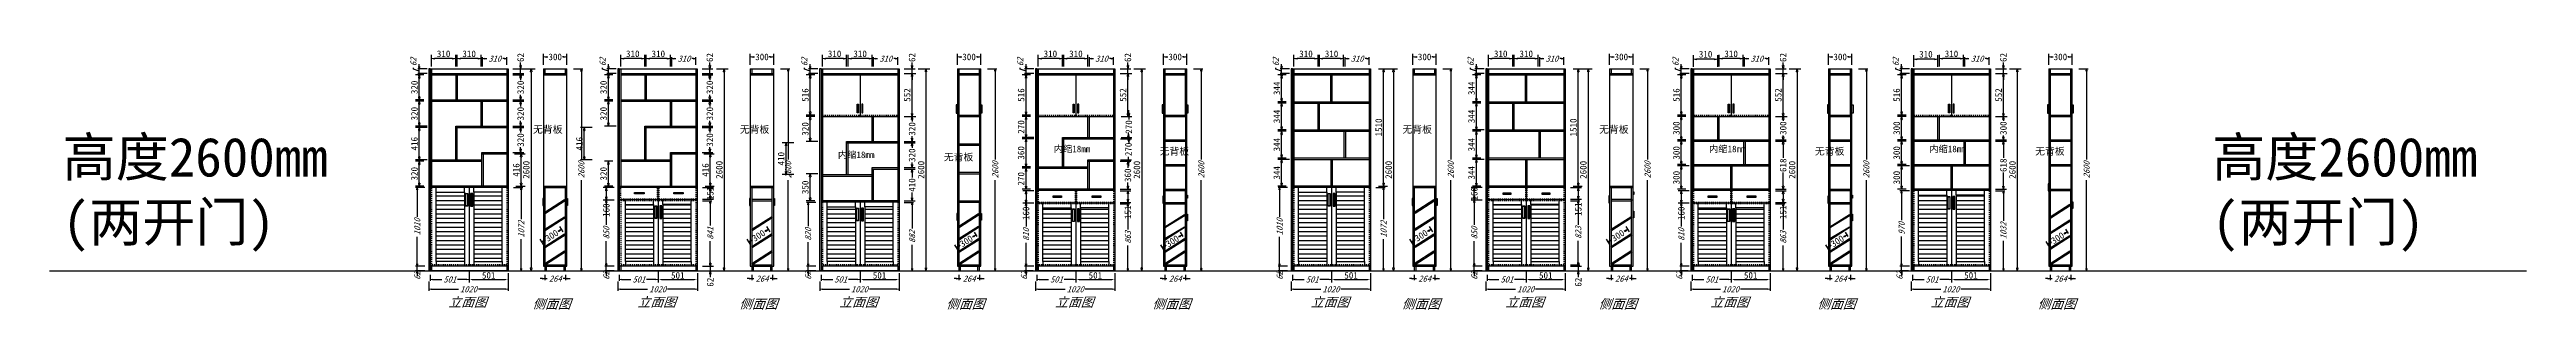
# Model space of a CAD drawing. Header units: millimetres. Extents: x 366509 to 398313, y -1245498 to -1202747.
# Drawn here: x 366509 to 398313, y -1225497 to -1222154 of the extents above; entities that cross this region are included whole.
import ezdxf

# ---------------------------------------------------------------- set-up
doc = ezdxf.new("R2010")
doc.units = ezdxf.units.MM
doc.header["$LTSCALE"] = 20
doc.linetypes.add('JIS_02_0.7', pattern=[1.35, 0.75, -0.6])
doc.layers.get('Defpoints').update_dxf_attribs({"color": 250})
doc.styles.get("Standard").update_dxf_attribs({"font": 'SimSun.ttf', "height": 85})
doc.styles.add('text', font='SimSun.ttf', dxfattribs={"height": 85})
doc.styles.add('汉字', font='SimSun.ttf', dxfattribs={"oblique": 20, "height": 80})
doc.dimstyles.new('200', dxfattribs={"dimtxt": 90, "dimasz": 40, "dimexe": 50, "dimexo": 100, "dimgap": 20, "dimtad": 1, "dimdec": 0, "dimtxsty": 'Standard', "dimblk": 'CLOSEDBLANK', "dimcen": 100, "dimdle": 50, "dimclrd": 256, "dimclre": 256, "dimclrt": 256, "dimadec": 0, "dimazin": 0, "dimtfac": 1, "dimtdec": 0, "dimtmove": 2, "dimatfit": 3, "dimldrblk": 'CLOSEDBLANK', "dimfxl": 100, "dimfxlon": 1, "dimlwd": 25, "dimlwe": 25, "dimarcsym": 0})
doc.dimstyles.new('ISO-25', dxfattribs={"dimtxt": 2.5, "dimasz": 2.5, "dimexe": 1.25, "dimexo": 0.625, "dimtad": 1, "dimtxsty": 'Standard', "dimcen": 2.5, "dimadec": 0, "dimazin": 0, "dimtfac": 1, "dimtmove": 0, "dimatfit": 3, "dimfxl": 1, "dimarcsym": 0})
doc.dimstyles.get("Standard").update_dxf_attribs({"dimtxt": 0.18, "dimasz": 0.18, "dimexe": 0.18, "dimexo": 0.0625, "dimgap": 0.09, "dimtad": 0, "dimtih": 1, "dimtoh": 1, "dimdec": 4, "dimzin": 0, "dimdsep": 46, "dimtxsty": 'Standard', "dimcen": 0.09, "dimadec": 0, "dimazin": 0, "dimtfac": 1, "dimtdec": 4, "dimtofl": 0, "dimtmove": 0, "dimatfit": 3, "dimfxl": 1, "dimtolj": 1, "dimtzin": 0, "dimarcsym": 0})
doc.dimstyles.new('周文晶', dxfattribs={"dimtxt": 70, "dimasz": 40, "dimexe": 40, "dimexo": 30, "dimgap": 10, "dimtad": 0, "dimdec": 0, "dimtxsty": 'Standard', "dimblk": 'CLOSEDBLANK', "dimcen": 200, "dimclrd": 256, "dimclre": 256, "dimadec": 0, "dimazin": 0, "dimtfac": 1, "dimtdec": 0, "dimtmove": 0, "dimatfit": 3, "dimldrblk": 'CLOSEDBLANK', "dimfxl": 100, "dimfxlon": 1, "dimarcsym": 0})

msp = doc.modelspace()

# ---------------------------------------------------------------- texts
at = {"lineweight": -3, "char_height": 90, "width": 545.64139, "attachment_point": 1}
for insert in [(372717.718, -1223137.431), (375373.226, -1223137.431), (383881.116, -1223137.431), (386406.78, -1223137.431), (377992.289, -1223492.432), (380763.461, -1223417.432), (389177.094, -1223417.432), (392005.375, -1223417.432)]:
    msp.add_mtext('无背板', dxfattribs=dict(at, insert=insert))
at = {"attachment_point": 1, "style": 'text'}
for s, insert, char_height, width in [('高度2600mm\\P(两开门)', (366676.506, -1223286.985), 500, 8605.75963), ('内缩18mm', (376631.758, -1223464.961), 85, 635.82031), ('内缩18mm', (379402.93, -1223389.961), 85, 635.82031), ('内缩18mm', (387816.563, -1223389.961), 85, 635.82031), ('内缩18mm', (390644.844, -1223389.961), 85, 635.82031), ('高度2600mm\\P(两开门)', (394276.702, -1223286.985), 500, 8605.75963)]:
    msp.add_mtext(s, dxfattribs=dict(at, insert=insert, char_height=char_height, width=width))
at = {"color": 0, "char_height": 120, "width": 1293.93172, "attachment_point": 1, "style": '汉字'}
for s, insert in [('立面图', (371630.783, -1225340.907)), ('侧面图', (372708.885, -1225363.533)), ('立面图', (374059.338, -1225340.907)), ('侧面图', (375364.393, -1225363.533)), ('立面图', (376650.119, -1225340.907)), ('侧面图', (378023.26, -1225363.533)), ('立面图', (379421.291, -1225340.907)), ('侧面图', (380669.042, -1225363.533)), ('立面图', (382703.791, -1225340.907)), ('侧面图', (383872.284, -1225363.533)), ('立面图', (385203.869, -1225340.907)), ('侧面图', (386397.948, -1225363.533)), ('立面图', (387834.924, -1225340.907)), ('侧面图', (389208.065, -1225363.533)), ('立面图', (390663.205, -1225340.907)), ('侧面图', (392036.346, -1225363.533))]:
    msp.add_mtext(s, dxfattribs=dict(at, insert=insert))

# ---------------------------------------------------------------- blocks, each defined once
blk = doc.blocks.new('_ClosedBlank')
at = {"color": 0, "linetype": 'ByBlock', "lineweight": -2}
for p, q in [((-1, 0.17), (0, 0)), ((-1, 0.17), (-1, -0.17)), ((0, 0), (-1, -0.17))]:
    blk.add_line(p, q, dxfattribs=at)
blk = doc.blocks.new('*D897')
at = {"lineweight": 25, "transparency": 16777216}
for p, q in [((371330, -1224939), (371210, -1224939)), ((371330, -1225001), (371210, -1225001)), ((371230, -1224909), (371230, -1224879)), ((371230, -1225001), (371230, -1224939)), ((371230, -1225031), (371230, -1225061))]:
    blk.add_line(p, q, dxfattribs=at)
at = {"layer": 'Defpoints', "color": 0, "transparency": 16777216}
for p in [(371230, -1224939), (371396, -1225001), (371414, -1224939)]:
    blk.add_point(p, dxfattribs=at)
at = {"lineweight": 25, "transparency": 16777216, "xscale": 30, "yscale": 30, "zscale": 30}
for p, rotation in [((371230, -1224939), 270), ((371230, -1225001), 90)]:
    blk.add_blockref('_ClosedBlank', p, dxfattribs=dict(at, rotation=rotation))
at = {"lineweight": -3, "transparency": 16777216, "insert": (371230, -1225061), "char_height": 80, "attachment_point": 5, "rotation": 90, "style": '汉字'}
blk.add_mtext('62', dxfattribs=at)
blk = doc.blocks.new('*D898')
at = {"lineweight": 25, "transparency": 16777216}
for p, q in [((371330, -1223929), (371210, -1223929)), ((371230, -1223959), (371230, -1224305)), ((371230, -1224909), (371230, -1224562)), ((371330, -1224939), (371210, -1224939))]:
    blk.add_line(p, q, dxfattribs=at)
at = {"layer": 'Defpoints', "color": 0, "transparency": 16777216}
for p in [(371230, -1223929), (371414, -1223929), (371414, -1224939)]:
    blk.add_point(p, dxfattribs=at)
at = {"lineweight": 25, "transparency": 16777216, "xscale": 30, "yscale": 30, "zscale": 30}
for p, rotation in [((371230, -1223929), 90), ((371230, -1224939), 270)]:
    blk.add_blockref('_ClosedBlank', p, dxfattribs=dict(at, rotation=rotation))
at = {"lineweight": -3, "transparency": 16777216, "insert": (371230, -1224434), "char_height": 80, "attachment_point": 5, "rotation": 90, "style": '汉字'}
blk.add_mtext('1010', dxfattribs=at)
blk = doc.blocks.new('*D926')
at = {"lineweight": 25, "transparency": 16777216}
for p, q in [((372070, -1222372), (372070, -1222252)), ((372100, -1222272), (372122, -1222272)), ((372350, -1222272), (372329, -1222272)), ((372380, -1222351), (372380, -1222252))]:
    blk.add_line(p, q, dxfattribs=at)
at = {"layer": 'Defpoints', "color": 0, "transparency": 16777216}
for p in [(372380, -1222272), (372380, -1222401), (372070, -1222843)]:
    blk.add_point(p, dxfattribs=at)
at = {"lineweight": 25, "transparency": 16777216, "xscale": 30, "yscale": 30, "zscale": 30, "rotation": 180}
blk.add_blockref('_ClosedBlank', (372070, -1222272), dxfattribs=at)
at = {"lineweight": 25, "transparency": 16777216, "xscale": 30, "yscale": 30, "zscale": 30}
blk.add_blockref('_ClosedBlank', (372380, -1222272), dxfattribs=at)
at = {"lineweight": -3, "transparency": 16777216, "insert": (372225, -1222272), "char_height": 80, "attachment_point": 5, "style": '汉字'}
blk.add_mtext('310', dxfattribs=at)
blk = doc.blocks.new('*D899')
at = {"lineweight": 25, "transparency": 16777216}
for p, q in [((371378, -1225136), (371378, -1225256)), ((371408, -1225236), (371760, -1225236)), ((372368, -1225236), (372017, -1225236)), ((372398, -1225136), (372398, -1225256))]:
    blk.add_line(p, q, dxfattribs=at)
at = {"layer": 'Defpoints', "color": 0, "transparency": 16777216}
for p in [(371378, -1225001), (372398, -1225001), (372398, -1225236)]:
    blk.add_point(p, dxfattribs=at)
at = {"lineweight": 25, "transparency": 16777216, "xscale": 30, "yscale": 30, "zscale": 30, "rotation": 180}
blk.add_blockref('_ClosedBlank', (371378, -1225236), dxfattribs=at)
at = {"lineweight": 25, "transparency": 16777216, "xscale": 30, "yscale": 30, "zscale": 30}
blk.add_blockref('_ClosedBlank', (372398, -1225236), dxfattribs=at)
at = {"lineweight": -3, "transparency": 16777216, "insert": (371888, -1225236), "char_height": 80, "attachment_point": 5, "style": '汉字'}
blk.add_mtext('1020', dxfattribs=at)
blk = doc.blocks.new('*D927')
at = {"lineweight": 25, "transparency": 16777216}
for p, q in [((372870, -1225051), (372870, -1225120)), ((373134, -1225051), (373134, -1225120)), ((372840, -1225100), (372810, -1225100)), ((372870, -1225100), (372897, -1225100)), ((373134, -1225100), (373106, -1225100)), ((373164, -1225100), (373194, -1225100))]:
    blk.add_line(p, q, dxfattribs=at)
at = {"layer": 'Defpoints', "color": 0, "transparency": 16777216}
for p in [(372870, -1225001), (373134, -1225001), (373134, -1225100)]:
    blk.add_point(p, dxfattribs=at)
at = {"lineweight": 25, "transparency": 16777216, "xscale": 30, "yscale": 30, "zscale": 30}
blk.add_blockref('_ClosedBlank', (372870, -1225100), dxfattribs=at)
at = {"lineweight": 25, "transparency": 16777216, "xscale": 30, "yscale": 30, "zscale": 30, "rotation": 180}
blk.add_blockref('_ClosedBlank', (373134, -1225100), dxfattribs=at)
at = {"lineweight": -3, "transparency": 16777216, "insert": (373002, -1225100), "char_height": 80, "attachment_point": 5, "style": '汉字'}
blk.add_mtext('264', dxfattribs=at)
blk = doc.blocks.new('*D928')
at = {"lineweight": 25, "transparency": 16777216}
for p, q in [((373238, -1222401), (373358, -1222401)), ((373338, -1222431), (373338, -1223569)), ((373338, -1224971), (373338, -1223833)), ((373238, -1225001), (373358, -1225001))]:
    blk.add_line(p, q, dxfattribs=at)
at = {"layer": 'Defpoints', "color": 0, "transparency": 16777216}
for p in [(373152, -1222401), (373152, -1225001), (373338, -1225001)]:
    blk.add_point(p, dxfattribs=at)
at = {"lineweight": 25, "transparency": 16777216, "xscale": 30, "yscale": 30, "zscale": 30}
for p, rotation in [((373338, -1222401), 90), ((373338, -1225001), 270)]:
    blk.add_blockref('_ClosedBlank', p, dxfattribs=dict(at, rotation=rotation))
at = {"lineweight": -3, "transparency": 16777216, "insert": (373338, -1223701), "char_height": 80, "attachment_point": 5, "rotation": 90, "style": '汉字'}
blk.add_mtext('2600', dxfattribs=at)
blk = doc.blocks.new('*D900')
at = {"lineweight": 25, "transparency": 16777216}
for p, q in [((372465, -1223929), (372585, -1223929)), ((372565, -1223959), (372565, -1224337)), ((372565, -1224971), (372565, -1224593)), ((372465, -1225001), (372585, -1225001))]:
    blk.add_line(p, q, dxfattribs=at)
at = {"layer": 'Defpoints', "color": 0, "transparency": 16777216}
for p in [(372398, -1223929), (372380, -1225001), (372565, -1225001)]:
    blk.add_point(p, dxfattribs=at)
at = {"lineweight": 25, "transparency": 16777216, "xscale": 30, "yscale": 30, "zscale": 30}
for p, rotation in [((372565, -1223929), 90), ((372565, -1225001), 270)]:
    blk.add_blockref('_ClosedBlank', p, dxfattribs=dict(at, rotation=rotation))
at = {"lineweight": -3, "transparency": 16777216, "insert": (372565, -1224465), "char_height": 80, "attachment_point": 5, "rotation": 90, "style": '汉字'}
blk.add_mtext('1072', dxfattribs=at)
blk = doc.blocks.new('*D929')
at = {"lineweight": 25, "transparency": 16777216}
for p, q in [((371181, -1222409), (371181, -1222389)), ((371256, -1222432), (371181, -1222409)), ((371356, -1222401), (371236, -1222401)), ((371356, -1222463), (371236, -1222463)), ((371256, -1222371), (371256, -1222341)), ((371256, -1222463), (371256, -1222401)), ((371256, -1222463), (371256, -1222401)), ((371256, -1222493), (371256, -1222523))]:
    blk.add_line(p, q, dxfattribs=at)
at = {"layer": 'Defpoints', "color": 0, "transparency": 16777216}
for p in [(371256, -1222401), (371414, -1222401), (371414, -1222463)]:
    blk.add_point(p, dxfattribs=at)
at = {"lineweight": 25, "transparency": 16777216, "xscale": 30, "yscale": 30, "zscale": 30}
for p, rotation in [((371256, -1222401), 270), ((371256, -1222463), 90)]:
    blk.add_blockref('_ClosedBlank', p, dxfattribs=dict(at, rotation=rotation))
at = {"lineweight": -3, "transparency": 16777216, "insert": (371181, -1222315), "char_height": 80, "attachment_point": 5, "rotation": 90, "style": '汉字'}
blk.add_mtext('62', dxfattribs=at)
blk = doc.blocks.new('*D901')
at = {"lineweight": 25, "transparency": 16777216}
for p, q in [((371396, -1225051), (371396, -1225130)), ((371897, -1225010), (371897, -1225130)), ((371426, -1225110), (371546, -1225110)), ((371867, -1225110), (371747, -1225110))]:
    blk.add_line(p, q, dxfattribs=at)
at = {"layer": 'Defpoints', "color": 0, "transparency": 16777216}
for p in [(371396, -1225001), (371897, -1224939), (371396, -1225110)]:
    blk.add_point(p, dxfattribs=at)
at = {"lineweight": 25, "transparency": 16777216, "xscale": 30, "yscale": 30, "zscale": 30, "rotation": 180}
blk.add_blockref('_ClosedBlank', (371396, -1225110), dxfattribs=at)
at = {"lineweight": 25, "transparency": 16777216, "xscale": 30, "yscale": 30, "zscale": 30}
blk.add_blockref('_ClosedBlank', (371897, -1225110), dxfattribs=at)
at = {"lineweight": -3, "transparency": 16777216, "insert": (371647, -1225110), "char_height": 80, "attachment_point": 5, "style": '汉字'}
blk.add_mtext('501', dxfattribs=at)
blk = doc.blocks.new('*D902')
at = {"lineweight": 25, "transparency": 16777216}
for p, q in [((372593, -1222401), (372743, -1222401)), ((372693, -1222441), (372693, -1224961)), ((372593, -1225001), (372743, -1225001))]:
    blk.add_line(p, q, dxfattribs=at)
at = {"layer": 'Defpoints', "color": 0, "transparency": 16777216}
for p in [(372236, -1222401), (372236, -1225001), (372693, -1225001)]:
    blk.add_point(p, dxfattribs=at)
at = {"lineweight": 25, "transparency": 16777216, "xscale": 40, "yscale": 40, "zscale": 40}
for p, rotation in [((372693, -1222401), 90), ((372693, -1225001), 270)]:
    blk.add_blockref('_ClosedBlank', p, dxfattribs=dict(at, rotation=rotation))
at = {"lineweight": -3, "transparency": 16777216, "insert": (372630, -1223701), "char_height": 85, "attachment_point": 5, "rotation": 90}
blk.add_mtext('2600', dxfattribs=at)
blk = doc.blocks.new('*D930')
at = {"lineweight": 25, "transparency": 16777216}
for p, q in [((371742, -1222372), (371742, -1222222)), ((372012, -1222272), (371782, -1222272)), ((372052, -1222372), (372052, -1222222))]:
    blk.add_line(p, q, dxfattribs=at)
at = {"layer": 'Defpoints', "color": 0, "transparency": 16777216}
for p in [(371742, -1222272), (372052, -1222843), (371742, -1223157)]:
    blk.add_point(p, dxfattribs=at)
at = {"lineweight": 25, "transparency": 16777216, "xscale": 40, "yscale": 40, "zscale": 40, "rotation": 180}
blk.add_blockref('_ClosedBlank', (371742, -1222272), dxfattribs=at)
at = {"lineweight": 25, "transparency": 16777216, "xscale": 40, "yscale": 40, "zscale": 40}
blk.add_blockref('_ClosedBlank', (372052, -1222272), dxfattribs=at)
at = {"lineweight": -3, "transparency": 16777216, "insert": (371897, -1222210), "char_height": 85, "attachment_point": 5}
blk.add_mtext('310', dxfattribs=at)
blk = doc.blocks.new('*D931')
at = {"lineweight": 25, "transparency": 16777216}
for p, q in [((371414, -1222372), (371414, -1222222)), ((371684, -1222272), (371454, -1222272)), ((371724, -1222372), (371724, -1222222))]:
    blk.add_line(p, q, dxfattribs=at)
at = {"layer": 'Defpoints', "color": 0, "transparency": 16777216}
for p in [(371414, -1222272), (371414, -1223368), (371724, -1223187)]:
    blk.add_point(p, dxfattribs=at)
at = {"lineweight": 25, "transparency": 16777216, "xscale": 40, "yscale": 40, "zscale": 40, "rotation": 180}
blk.add_blockref('_ClosedBlank', (371414, -1222272), dxfattribs=at)
at = {"lineweight": 25, "transparency": 16777216, "xscale": 40, "yscale": 40, "zscale": 40}
blk.add_blockref('_ClosedBlank', (371724, -1222272), dxfattribs=at)
at = {"lineweight": -3, "transparency": 16777216, "insert": (371569, -1222210), "char_height": 85, "attachment_point": 5}
blk.add_mtext('310', dxfattribs=at)
blk = doc.blocks.new('*D903')
at = {"lineweight": 25, "transparency": 16777216}
for p, q in [((371314, -1223591), (371206, -1223591)), ((371256, -1223871), (371256, -1223631)), ((371314, -1223911), (371206, -1223911))]:
    blk.add_line(p, q, dxfattribs=at)
at = {"layer": 'Defpoints', "color": 0, "transparency": 16777216}
for p in [(371256, -1223591), (371414, -1223591), (371414, -1223911)]:
    blk.add_point(p, dxfattribs=at)
at = {"lineweight": 25, "transparency": 16777216, "xscale": 40, "yscale": 40, "zscale": 40}
for p, rotation in [((371256, -1223591), 90), ((371256, -1223911), 270)]:
    blk.add_blockref('_ClosedBlank', p, dxfattribs=dict(at, rotation=rotation))
at = {"lineweight": -3, "transparency": 16777216, "insert": (371194, -1223751), "char_height": 85, "attachment_point": 5, "rotation": 90}
blk.add_mtext('320', dxfattribs=at)
blk = doc.blocks.new('*D932')
at = {"lineweight": 25, "transparency": 16777216}
for p, q in [((371356, -1223157), (371206, -1223157)), ((371256, -1223533), (371256, -1223197)), ((371356, -1223573), (371206, -1223573))]:
    blk.add_line(p, q, dxfattribs=at)
at = {"layer": 'Defpoints', "color": 0, "transparency": 16777216}
for p in [(371256, -1223157), (371724, -1223157), (371724, -1223573)]:
    blk.add_point(p, dxfattribs=at)
at = {"lineweight": 25, "transparency": 16777216, "xscale": 40, "yscale": 40, "zscale": 40}
for p, rotation in [((371256, -1223157), 90), ((371256, -1223573), 270)]:
    blk.add_blockref('_ClosedBlank', p, dxfattribs=dict(at, rotation=rotation))
at = {"lineweight": -3, "transparency": 16777216, "insert": (371194, -1223365), "char_height": 85, "attachment_point": 5, "rotation": 90}
blk.add_mtext('416', dxfattribs=at)
blk = doc.blocks.new('*D933')
at = {"lineweight": 25, "transparency": 16777216}
for p, q in [((371314, -1222819), (371206, -1222819)), ((371356, -1223139), (371206, -1223139)), ((371256, -1223099), (371256, -1222859))]:
    blk.add_line(p, q, dxfattribs=at)
at = {"layer": 'Defpoints', "color": 0, "transparency": 16777216}
for p in [(371256, -1222819), (371414, -1222819), (371724, -1223139)]:
    blk.add_point(p, dxfattribs=at)
at = {"lineweight": 25, "transparency": 16777216, "xscale": 40, "yscale": 40, "zscale": 40}
for p, rotation in [((371256, -1222819), 90), ((371256, -1223139), 270)]:
    blk.add_blockref('_ClosedBlank', p, dxfattribs=dict(at, rotation=rotation))
at = {"lineweight": -3, "transparency": 16777216, "insert": (371194, -1222979), "char_height": 85, "attachment_point": 5, "rotation": 90}
blk.add_mtext('320', dxfattribs=at)
blk = doc.blocks.new('*D934')
at = {"lineweight": 25, "transparency": 16777216}
for p, q in [((371314, -1222481), (371206, -1222481)), ((371256, -1222761), (371256, -1222521)), ((371314, -1222801), (371206, -1222801))]:
    blk.add_line(p, q, dxfattribs=at)
at = {"layer": 'Defpoints', "color": 0, "transparency": 16777216}
for p in [(371256, -1222481), (371414, -1222481), (371414, -1222801)]:
    blk.add_point(p, dxfattribs=at)
at = {"lineweight": 25, "transparency": 16777216, "xscale": 40, "yscale": 40, "zscale": 40}
for p, rotation in [((371256, -1222481), 90), ((371256, -1222801), 270)]:
    blk.add_blockref('_ClosedBlank', p, dxfattribs=dict(at, rotation=rotation))
at = {"lineweight": -3, "transparency": 16777216, "insert": (371194, -1222641), "char_height": 85, "attachment_point": 5, "rotation": 90}
blk.add_mtext('320', dxfattribs=at)
blk = doc.blocks.new('*D935')
at = {"lineweight": 25, "transparency": 16777216}
for p, q in [((372480, -1223495), (372615, -1223495)), ((372565, -1223871), (372565, -1223535)), ((372498, -1223911), (372615, -1223911))]:
    blk.add_line(p, q, dxfattribs=at)
at = {"layer": 'Defpoints', "color": 0, "transparency": 16777216}
for p in [(372380, -1223495), (372565, -1223495), (372398, -1223911)]:
    blk.add_point(p, dxfattribs=at)
at = {"lineweight": 25, "transparency": 16777216, "xscale": 40, "yscale": 40, "zscale": 40}
for p, rotation in [((372565, -1223495), 90), ((372565, -1223911), 270)]:
    blk.add_blockref('_ClosedBlank', p, dxfattribs=dict(at, rotation=rotation))
at = {"lineweight": -3, "transparency": 16777216, "insert": (372502, -1223703), "char_height": 85, "attachment_point": 5, "rotation": 90}
blk.add_mtext('416', dxfattribs=at)
blk = doc.blocks.new('*D904')
at = {"color": 0, "lineweight": -2, "transparency": 16777216}
for p, q in [((371897, -1225010), (371897, -1225150)), ((372398, -1225031), (372398, -1225150)), ((371937, -1225110), (372358, -1225110))]:
    blk.add_line(p, q, dxfattribs=at)
at = {"color": 0, "transparency": 16777216}
for points in [[(371937, -1225104), (371937, -1225117), (371897, -1225110)], [(372358, -1225104), (372358, -1225117), (372398, -1225110)]]:
    blk.add_solid(points, dxfattribs=at)
at = {"layer": 'Defpoints', "color": 0, "transparency": 16777216}
for p in [(371897, -1224939), (372398, -1225001), (372398, -1225110)]:
    blk.add_point(p, dxfattribs=at)
at = {"color": 0, "lineweight": -3, "transparency": 16777216, "insert": (372148, -1225058), "char_height": 85, "attachment_point": 5}
blk.add_mtext('501', dxfattribs=at)
blk = doc.blocks.new('*D905')
at = {"lineweight": -2, "transparency": 16777216}
for p, q in [((373106, -1224499), (373063, -1224431)), ((372853, -1224660), (372810, -1224593)), ((372865, -1224605), (372879, -1224596)), ((373051, -1224486), (373037, -1224495))]:
    blk.add_line(p, q, dxfattribs=at)
at = {"layer": 'Defpoints', "color": 0, "transparency": 16777216}
for p in [(372870, -1224686), (373084, -1224465), (373122, -1224524)]:
    blk.add_point(p, dxfattribs=at)
at = {"lineweight": -2, "transparency": 16777216, "xscale": 40, "yscale": 40, "zscale": 40}
for p, rotation in [((372832, -1224627), 212.6519653153365), ((373084, -1224465), 32.65196531533646)]:
    blk.add_blockref('_ClosedBlank', p, dxfattribs=dict(at, rotation=rotation))
at = {"color": 0, "transparency": 16777216, "insert": (372958, -1224546), "char_height": 85, "attachment_point": 5, "rotation": 32.652}
blk.add_mtext('300', dxfattribs=at)
blk = doc.blocks.new('*D871')
at = {"lineweight": 25, "transparency": 16777216}
for p, q in [((373758, -1224939), (373638, -1224939)), ((373758, -1225001), (373638, -1225001)), ((373658, -1224909), (373658, -1224879)), ((373658, -1225001), (373658, -1224939)), ((373658, -1225031), (373658, -1225061))]:
    blk.add_line(p, q, dxfattribs=at)
at = {"layer": 'Defpoints', "color": 0, "transparency": 16777216}
for p in [(373658, -1224939), (373825, -1225001), (373843, -1224939)]:
    blk.add_point(p, dxfattribs=at)
at = {"lineweight": 25, "transparency": 16777216, "xscale": 30, "yscale": 30, "zscale": 30}
for p, rotation in [((373658, -1224939), 270), ((373658, -1225001), 90)]:
    blk.add_blockref('_ClosedBlank', p, dxfattribs=dict(at, rotation=rotation))
at = {"lineweight": -3, "transparency": 16777216, "insert": (373658, -1225061), "char_height": 80, "attachment_point": 5, "rotation": 90, "style": '汉字'}
blk.add_mtext('62', dxfattribs=at)
blk = doc.blocks.new('*D872')
at = {"lineweight": 25, "transparency": 16777216}
for p, q in [((373758, -1224089), (373638, -1224089)), ((373658, -1224119), (373658, -1224410)), ((373658, -1224909), (373658, -1224618)), ((373758, -1224939), (373638, -1224939))]:
    blk.add_line(p, q, dxfattribs=at)
at = {"layer": 'Defpoints', "color": 0, "transparency": 16777216}
for p in [(373658, -1224089), (373843, -1224089), (373843, -1224939)]:
    blk.add_point(p, dxfattribs=at)
at = {"lineweight": 25, "transparency": 16777216, "xscale": 30, "yscale": 30, "zscale": 30}
for p, rotation in [((373658, -1224089), 90), ((373658, -1224939), 270)]:
    blk.add_blockref('_ClosedBlank', p, dxfattribs=dict(at, rotation=rotation))
at = {"lineweight": -3, "transparency": 16777216, "insert": (373658, -1224514), "char_height": 80, "attachment_point": 5, "rotation": 90, "style": '汉字'}
blk.add_mtext('850', dxfattribs=at)
blk = doc.blocks.new('*D873')
at = {"lineweight": 25, "transparency": 16777216}
for p, q in [((373807, -1225136), (373807, -1225256)), ((373837, -1225236), (374188, -1225236)), ((374797, -1225236), (374445, -1225236)), ((374827, -1225136), (374827, -1225256))]:
    blk.add_line(p, q, dxfattribs=at)
at = {"layer": 'Defpoints', "color": 0, "transparency": 16777216}
for p in [(373807, -1225001), (374827, -1225001), (374827, -1225236)]:
    blk.add_point(p, dxfattribs=at)
at = {"lineweight": 25, "transparency": 16777216, "xscale": 30, "yscale": 30, "zscale": 30, "rotation": 180}
blk.add_blockref('_ClosedBlank', (373807, -1225236), dxfattribs=at)
at = {"lineweight": 25, "transparency": 16777216, "xscale": 30, "yscale": 30, "zscale": 30}
blk.add_blockref('_ClosedBlank', (374827, -1225236), dxfattribs=at)
at = {"lineweight": -3, "transparency": 16777216, "insert": (374317, -1225236), "char_height": 80, "attachment_point": 5, "style": '汉字'}
blk.add_mtext('1020', dxfattribs=at)
blk = doc.blocks.new('*D874')
at = {"lineweight": 25, "transparency": 16777216}
for p, q in [((374893, -1224098), (375013, -1224098)), ((374993, -1224128), (374993, -1224417)), ((374993, -1224909), (374993, -1224620)), ((374893, -1224939), (375013, -1224939))]:
    blk.add_line(p, q, dxfattribs=at)
at = {"layer": 'Defpoints', "color": 0, "transparency": 16777216}
for p in [(374809, -1224098), (374827, -1224939), (374993, -1224939)]:
    blk.add_point(p, dxfattribs=at)
at = {"lineweight": 25, "transparency": 16777216, "xscale": 30, "yscale": 30, "zscale": 30}
for p, rotation in [((374993, -1224098), 90), ((374993, -1224939), 270)]:
    blk.add_blockref('_ClosedBlank', p, dxfattribs=dict(at, rotation=rotation))
at = {"lineweight": -3, "transparency": 16777216, "insert": (374993, -1224518), "char_height": 80, "attachment_point": 5, "rotation": 90, "style": '汉字'}
blk.add_mtext('841', dxfattribs=at)
blk = doc.blocks.new('*D875')
at = {"lineweight": 25, "transparency": 16777216}
for p, q in [((373825, -1225051), (373825, -1225130)), ((374326, -1225010), (374326, -1225130)), ((373855, -1225110), (373975, -1225110)), ((374296, -1225110), (374176, -1225110))]:
    blk.add_line(p, q, dxfattribs=at)
at = {"layer": 'Defpoints', "color": 0, "transparency": 16777216}
for p in [(373825, -1225001), (374326, -1224939), (373825, -1225110)]:
    blk.add_point(p, dxfattribs=at)
at = {"lineweight": 25, "transparency": 16777216, "xscale": 30, "yscale": 30, "zscale": 30, "rotation": 180}
blk.add_blockref('_ClosedBlank', (373825, -1225110), dxfattribs=at)
at = {"lineweight": 25, "transparency": 16777216, "xscale": 30, "yscale": 30, "zscale": 30}
blk.add_blockref('_ClosedBlank', (374326, -1225110), dxfattribs=at)
at = {"lineweight": -3, "transparency": 16777216, "insert": (374075, -1225110), "char_height": 80, "attachment_point": 5, "style": '汉字'}
blk.add_mtext('501', dxfattribs=at)
blk = doc.blocks.new('*D876')
at = {"lineweight": 25, "transparency": 16777216}
for p, q in [((375071, -1222401), (375221, -1222401)), ((375171, -1222441), (375171, -1224961)), ((375071, -1225001), (375221, -1225001))]:
    blk.add_line(p, q, dxfattribs=at)
at = {"layer": 'Defpoints', "color": 0, "transparency": 16777216}
for p in [(374665, -1222401), (374665, -1225001), (375171, -1225001)]:
    blk.add_point(p, dxfattribs=at)
at = {"lineweight": 25, "transparency": 16777216, "xscale": 40, "yscale": 40, "zscale": 40}
for p, rotation in [((375171, -1222401), 90), ((375171, -1225001), 270)]:
    blk.add_blockref('_ClosedBlank', p, dxfattribs=dict(at, rotation=rotation))
at = {"lineweight": -3, "transparency": 16777216, "insert": (375109, -1223701), "char_height": 85, "attachment_point": 5, "rotation": 90}
blk.add_mtext('2600', dxfattribs=at)
blk = doc.blocks.new('*D877')
at = {"color": 0, "lineweight": -2, "transparency": 16777216}
for p, q in [((374326, -1225010), (374326, -1225150)), ((374827, -1225031), (374827, -1225150)), ((374366, -1225110), (374787, -1225110))]:
    blk.add_line(p, q, dxfattribs=at)
at = {"color": 0, "transparency": 16777216}
for points in [[(374366, -1225104), (374366, -1225117), (374326, -1225110)], [(374787, -1225104), (374787, -1225117), (374827, -1225110)]]:
    blk.add_solid(points, dxfattribs=at)
at = {"layer": 'Defpoints', "color": 0, "transparency": 16777216}
for p in [(374326, -1224939), (374827, -1225001), (374827, -1225110)]:
    blk.add_point(p, dxfattribs=at)
at = {"color": 0, "lineweight": -3, "transparency": 16777216, "insert": (374576, -1225058), "char_height": 85, "attachment_point": 5}
blk.add_mtext('501', dxfattribs=at)
blk = doc.blocks.new('*D878')
at = {"lineweight": -2, "transparency": 16777216}
for p, q in [((374893, -1223929), (375033, -1223929)), ((374893, -1224080), (375033, -1224080)), ((374993, -1224040), (374993, -1223969))]:
    blk.add_line(p, q, dxfattribs=at)
at = {"layer": 'Defpoints', "color": 0, "transparency": 16777216}
for p in [(374809, -1224080), (374827, -1223929), (374993, -1223929)]:
    blk.add_point(p, dxfattribs=at)
at = {"lineweight": -2, "transparency": 16777216, "xscale": 40, "yscale": 40, "zscale": 40}
for p, rotation in [((374993, -1223929), 90), ((374993, -1224080), 270)]:
    blk.add_blockref('_ClosedBlank', p, dxfattribs=dict(at, rotation=rotation))
at = {"color": 0, "transparency": 16777216, "insert": (374993, -1224004), "char_height": 85, "attachment_point": 5, "rotation": 90}
blk.add_mtext('151', dxfattribs=at)
blk = doc.blocks.new('*D879')
at = {"lineweight": -2, "transparency": 16777216}
for p, q in [((373758, -1223929), (373618, -1223929)), ((373758, -1224089), (373618, -1224089)), ((373658, -1223969), (373658, -1224049)), ((373658, -1224089), (373658, -1224129))]:
    blk.add_line(p, q, dxfattribs=at)
at = {"layer": 'Defpoints', "color": 0, "transparency": 16777216}
for p in [(373658, -1224089), (373843, -1223929), (373843, -1224089)]:
    blk.add_point(p, dxfattribs=at)
at = {"lineweight": -2, "transparency": 16777216, "xscale": 40, "yscale": 40, "zscale": 40}
for p, rotation in [((373658, -1223929), 90), ((373658, -1224089), 270)]:
    blk.add_blockref('_ClosedBlank', p, dxfattribs=dict(at, rotation=rotation))
at = {"color": 0, "transparency": 16777216, "insert": (373658, -1224220), "char_height": 85, "attachment_point": 5, "rotation": 90}
blk.add_mtext('160', dxfattribs=at)
blk = doc.blocks.new('*D880')
at = {"lineweight": -2, "transparency": 16777216}
for p, q in [((374893, -1224939), (375033, -1224939)), ((374893, -1225001), (375033, -1225001)), ((374993, -1224899), (374993, -1224859)), ((374993, -1224939), (374993, -1225001)), ((374993, -1225041), (374993, -1225081))]:
    blk.add_line(p, q, dxfattribs=at)
at = {"layer": 'Defpoints', "color": 0, "transparency": 16777216}
for p in [(374827, -1224939), (374827, -1225001), (374993, -1225001)]:
    blk.add_point(p, dxfattribs=at)
at = {"lineweight": -2, "transparency": 16777216, "xscale": 40, "yscale": 40, "zscale": 40}
for p, rotation in [((374993, -1224939), 270), ((374993, -1225001), 90)]:
    blk.add_blockref('_ClosedBlank', p, dxfattribs=dict(at, rotation=rotation))
at = {"color": 0, "transparency": 16777216, "insert": (374993, -1225145), "char_height": 85, "attachment_point": 5, "rotation": 90}
blk.add_mtext('62', dxfattribs=at)
blk = doc.blocks.new('*D881')
at = {"lineweight": -2, "transparency": 16777216}
for p, q in [((372852, -1222350), (372852, -1222210)), ((373152, -1222350), (373152, -1222210)), ((372892, -1222250), (372908, -1222250)), ((373112, -1222250), (373096, -1222250))]:
    blk.add_line(p, q, dxfattribs=at)
at = {"layer": 'Defpoints', "color": 0, "transparency": 16777216}
for p in [(372852, -1222401), (373152, -1222250), (373152, -1222401)]:
    blk.add_point(p, dxfattribs=at)
at = {"lineweight": -2, "transparency": 16777216, "xscale": 40, "yscale": 40, "zscale": 40, "rotation": 180}
blk.add_blockref('_ClosedBlank', (372852, -1222250), dxfattribs=at)
at = {"lineweight": -2, "transparency": 16777216, "xscale": 40, "yscale": 40, "zscale": 40}
blk.add_blockref('_ClosedBlank', (373152, -1222250), dxfattribs=at)
at = {"color": 0, "transparency": 16777216, "insert": (373002, -1222250), "char_height": 85, "attachment_point": 5}
blk.add_mtext('300', dxfattribs=at)
blk = doc.blocks.new('*D915')
at = {"lineweight": 25, "transparency": 16777216}
for p, q in [((375525, -1225051), (375525, -1225120)), ((375790, -1225051), (375790, -1225120)), ((375495, -1225100), (375465, -1225100)), ((375525, -1225100), (375553, -1225100)), ((375790, -1225100), (375762, -1225100)), ((375820, -1225100), (375850, -1225100))]:
    blk.add_line(p, q, dxfattribs=at)
at = {"layer": 'Defpoints', "color": 0, "transparency": 16777216}
for p in [(375525, -1225001), (375790, -1225001), (375790, -1225100)]:
    blk.add_point(p, dxfattribs=at)
at = {"lineweight": 25, "transparency": 16777216, "xscale": 30, "yscale": 30, "zscale": 30}
blk.add_blockref('_ClosedBlank', (375525, -1225100), dxfattribs=at)
at = {"lineweight": 25, "transparency": 16777216, "xscale": 30, "yscale": 30, "zscale": 30, "rotation": 180}
blk.add_blockref('_ClosedBlank', (375790, -1225100), dxfattribs=at)
at = {"lineweight": -3, "transparency": 16777216, "insert": (375657, -1225100), "char_height": 80, "attachment_point": 5, "style": '汉字'}
blk.add_mtext('264', dxfattribs=at)
blk = doc.blocks.new('*D916')
at = {"lineweight": 25, "transparency": 16777216}
for p, q in [((375893, -1222401), (376013, -1222401)), ((375993, -1222431), (375993, -1223569)), ((375993, -1224971), (375993, -1223833)), ((375893, -1225001), (376013, -1225001))]:
    blk.add_line(p, q, dxfattribs=at)
at = {"layer": 'Defpoints', "color": 0, "transparency": 16777216}
for p in [(375808, -1222401), (375808, -1225001), (375993, -1225001)]:
    blk.add_point(p, dxfattribs=at)
at = {"lineweight": 25, "transparency": 16777216, "xscale": 30, "yscale": 30, "zscale": 30}
for p, rotation in [((375993, -1222401), 90), ((375993, -1225001), 270)]:
    blk.add_blockref('_ClosedBlank', p, dxfattribs=dict(at, rotation=rotation))
at = {"lineweight": -3, "transparency": 16777216, "insert": (375993, -1223701), "char_height": 80, "attachment_point": 5, "rotation": 90, "style": '汉字'}
blk.add_mtext('2600', dxfattribs=at)
blk = doc.blocks.new('*D882')
at = {"lineweight": -2, "transparency": 16777216}
for p, q in [((375762, -1224499), (375718, -1224431)), ((375509, -1224660), (375466, -1224593)), ((375521, -1224605), (375534, -1224596)), ((375706, -1224486), (375693, -1224495))]:
    blk.add_line(p, q, dxfattribs=at)
at = {"layer": 'Defpoints', "color": 0, "transparency": 16777216}
for p in [(375525, -1224686), (375740, -1224465), (375778, -1224524)]:
    blk.add_point(p, dxfattribs=at)
at = {"lineweight": -2, "transparency": 16777216, "xscale": 40, "yscale": 40, "zscale": 40}
for p, rotation in [((375487, -1224627), 212.6519653153365), ((375740, -1224465), 32.65196531533646)]:
    blk.add_blockref('_ClosedBlank', p, dxfattribs=dict(at, rotation=rotation))
at = {"color": 0, "transparency": 16777216, "insert": (375614, -1224546), "char_height": 85, "attachment_point": 5, "rotation": 32.652}
blk.add_mtext('300', dxfattribs=at)
blk = doc.blocks.new('*D883')
at = {"lineweight": -2, "transparency": 16777216}
for p, q in [((375507, -1222350), (375507, -1222210)), ((375808, -1222350), (375808, -1222210)), ((375547, -1222250), (375563, -1222250)), ((375768, -1222250), (375751, -1222250))]:
    blk.add_line(p, q, dxfattribs=at)
at = {"layer": 'Defpoints', "color": 0, "transparency": 16777216}
for p in [(375507, -1222401), (375808, -1222250), (375808, -1222401)]:
    blk.add_point(p, dxfattribs=at)
at = {"lineweight": -2, "transparency": 16777216, "xscale": 40, "yscale": 40, "zscale": 40, "rotation": 180}
blk.add_blockref('_ClosedBlank', (375507, -1222250), dxfattribs=at)
at = {"lineweight": -2, "transparency": 16777216, "xscale": 40, "yscale": 40, "zscale": 40}
blk.add_blockref('_ClosedBlank', (375808, -1222250), dxfattribs=at)
at = {"color": 0, "transparency": 16777216, "insert": (375657, -1222250), "char_height": 85, "attachment_point": 5}
blk.add_mtext('300', dxfattribs=at)
blk = doc.blocks.new('*D884')
at = {"lineweight": 25, "transparency": 16777216}
for p, q in [((376349, -1224939), (376229, -1224939)), ((376349, -1225001), (376229, -1225001)), ((376249, -1224909), (376249, -1224879)), ((376249, -1225001), (376249, -1224939)), ((376249, -1225031), (376249, -1225061))]:
    blk.add_line(p, q, dxfattribs=at)
at = {"layer": 'Defpoints', "color": 0, "transparency": 16777216}
for p in [(376249, -1224939), (376416, -1225001), (376434, -1224939)]:
    blk.add_point(p, dxfattribs=at)
at = {"lineweight": 25, "transparency": 16777216, "xscale": 30, "yscale": 30, "zscale": 30}
for p, rotation in [((376249, -1224939), 270), ((376249, -1225001), 90)]:
    blk.add_blockref('_ClosedBlank', p, dxfattribs=dict(at, rotation=rotation))
at = {"lineweight": -3, "transparency": 16777216, "insert": (376249, -1225061), "char_height": 80, "attachment_point": 5, "rotation": 90, "style": '汉字'}
blk.add_mtext('62', dxfattribs=at)
blk = doc.blocks.new('*D885')
at = {"lineweight": 25, "transparency": 16777216}
for p, q in [((376349, -1224119), (376229, -1224119)), ((376249, -1224149), (376249, -1224425)), ((376249, -1224909), (376249, -1224633)), ((376349, -1224939), (376229, -1224939))]:
    blk.add_line(p, q, dxfattribs=at)
at = {"layer": 'Defpoints', "color": 0, "transparency": 16777216}
for p in [(376249, -1224119), (376434, -1224119), (376434, -1224939)]:
    blk.add_point(p, dxfattribs=at)
at = {"lineweight": 25, "transparency": 16777216, "xscale": 30, "yscale": 30, "zscale": 30}
for p, rotation in [((376249, -1224119), 90), ((376249, -1224939), 270)]:
    blk.add_blockref('_ClosedBlank', p, dxfattribs=dict(at, rotation=rotation))
at = {"lineweight": -3, "transparency": 16777216, "insert": (376249, -1224529), "char_height": 80, "attachment_point": 5, "rotation": 90, "style": '汉字'}
blk.add_mtext('820', dxfattribs=at)
blk = doc.blocks.new('*D917')
at = {"lineweight": 25, "transparency": 16777216}
for p, q in [((377090, -1222372), (377090, -1222252)), ((377120, -1222272), (377141, -1222272)), ((377370, -1222272), (377348, -1222272)), ((377400, -1222351), (377400, -1222252))]:
    blk.add_line(p, q, dxfattribs=at)
at = {"layer": 'Defpoints', "color": 0, "transparency": 16777216}
for p in [(377400, -1222272), (377400, -1222401), (377090, -1223015)]:
    blk.add_point(p, dxfattribs=at)
at = {"lineweight": 25, "transparency": 16777216, "xscale": 30, "yscale": 30, "zscale": 30, "rotation": 180}
blk.add_blockref('_ClosedBlank', (377090, -1222272), dxfattribs=at)
at = {"lineweight": 25, "transparency": 16777216, "xscale": 30, "yscale": 30, "zscale": 30}
blk.add_blockref('_ClosedBlank', (377400, -1222272), dxfattribs=at)
at = {"lineweight": -3, "transparency": 16777216, "insert": (377245, -1222272), "char_height": 80, "attachment_point": 5, "style": '汉字'}
blk.add_mtext('310', dxfattribs=at)
blk = doc.blocks.new('*D886')
at = {"lineweight": 25, "transparency": 16777216}
for p, q in [((376398, -1225136), (376398, -1225256)), ((376428, -1225236), (376779, -1225236)), ((377388, -1225236), (377036, -1225236)), ((377418, -1225136), (377418, -1225256))]:
    blk.add_line(p, q, dxfattribs=at)
at = {"layer": 'Defpoints', "color": 0, "transparency": 16777216}
for p in [(376398, -1225001), (377418, -1225001), (377418, -1225236)]:
    blk.add_point(p, dxfattribs=at)
at = {"lineweight": 25, "transparency": 16777216, "xscale": 30, "yscale": 30, "zscale": 30, "rotation": 180}
blk.add_blockref('_ClosedBlank', (376398, -1225236), dxfattribs=at)
at = {"lineweight": 25, "transparency": 16777216, "xscale": 30, "yscale": 30, "zscale": 30}
blk.add_blockref('_ClosedBlank', (377418, -1225236), dxfattribs=at)
at = {"lineweight": -3, "transparency": 16777216, "insert": (376908, -1225236), "char_height": 80, "attachment_point": 5, "style": '汉字'}
blk.add_mtext('1020', dxfattribs=at)
blk = doc.blocks.new('*D918')
at = {"lineweight": 25, "transparency": 16777216}
for p, q in [((378184, -1225051), (378184, -1225120)), ((378448, -1225051), (378448, -1225120)), ((378154, -1225100), (378124, -1225100)), ((378184, -1225100), (378212, -1225100)), ((378448, -1225100), (378421, -1225100)), ((378478, -1225100), (378508, -1225100))]:
    blk.add_line(p, q, dxfattribs=at)
at = {"layer": 'Defpoints', "color": 0, "transparency": 16777216}
for p in [(378184, -1225001), (378448, -1225001), (378448, -1225100)]:
    blk.add_point(p, dxfattribs=at)
at = {"lineweight": 25, "transparency": 16777216, "xscale": 30, "yscale": 30, "zscale": 30}
blk.add_blockref('_ClosedBlank', (378184, -1225100), dxfattribs=at)
at = {"lineweight": 25, "transparency": 16777216, "xscale": 30, "yscale": 30, "zscale": 30, "rotation": 180}
blk.add_blockref('_ClosedBlank', (378448, -1225100), dxfattribs=at)
at = {"lineweight": -3, "transparency": 16777216, "insert": (378316, -1225100), "char_height": 80, "attachment_point": 5, "style": '汉字'}
blk.add_mtext('264', dxfattribs=at)
blk = doc.blocks.new('*D919')
at = {"lineweight": 25, "transparency": 16777216}
for p, q in [((378552, -1222401), (378672, -1222401)), ((378652, -1222431), (378652, -1223569)), ((378652, -1224971), (378652, -1223833)), ((378552, -1225001), (378672, -1225001))]:
    blk.add_line(p, q, dxfattribs=at)
at = {"layer": 'Defpoints', "color": 0, "transparency": 16777216}
for p in [(378466, -1222401), (378466, -1225001), (378652, -1225001)]:
    blk.add_point(p, dxfattribs=at)
at = {"lineweight": 25, "transparency": 16777216, "xscale": 30, "yscale": 30, "zscale": 30}
for p, rotation in [((378652, -1222401), 90), ((378652, -1225001), 270)]:
    blk.add_blockref('_ClosedBlank', p, dxfattribs=dict(at, rotation=rotation))
at = {"lineweight": -3, "transparency": 16777216, "insert": (378652, -1223701), "char_height": 80, "attachment_point": 5, "rotation": 90, "style": '汉字'}
blk.add_mtext('2600', dxfattribs=at)
blk = doc.blocks.new('*D887')
at = {"lineweight": 25, "transparency": 16777216}
for p, q in [((377484, -1224119), (377604, -1224119)), ((377584, -1224149), (377584, -1224456)), ((377584, -1224971), (377584, -1224663)), ((377484, -1225001), (377604, -1225001))]:
    blk.add_line(p, q, dxfattribs=at)
at = {"layer": 'Defpoints', "color": 0, "transparency": 16777216}
for p in [(377418, -1224119), (377400, -1225001), (377584, -1225001)]:
    blk.add_point(p, dxfattribs=at)
at = {"lineweight": 25, "transparency": 16777216, "xscale": 30, "yscale": 30, "zscale": 30}
for p, rotation in [((377584, -1224119), 90), ((377584, -1225001), 270)]:
    blk.add_blockref('_ClosedBlank', p, dxfattribs=dict(at, rotation=rotation))
at = {"lineweight": -3, "transparency": 16777216, "insert": (377584, -1224560), "char_height": 80, "attachment_point": 5, "rotation": 90, "style": '汉字'}
blk.add_mtext('882', dxfattribs=at)
blk = doc.blocks.new('*D920')
at = {"lineweight": 25, "transparency": 16777216}
for p, q in [((376201, -1222409), (376201, -1222389)), ((376276, -1222432), (376201, -1222409)), ((376376, -1222401), (376256, -1222401)), ((376376, -1222463), (376256, -1222463)), ((376276, -1222371), (376276, -1222341)), ((376276, -1222463), (376276, -1222401)), ((376276, -1222463), (376276, -1222401)), ((376276, -1222493), (376276, -1222523))]:
    blk.add_line(p, q, dxfattribs=at)
at = {"layer": 'Defpoints', "color": 0, "transparency": 16777216}
for p in [(376276, -1222401), (376434, -1222401), (376434, -1222463)]:
    blk.add_point(p, dxfattribs=at)
at = {"lineweight": 25, "transparency": 16777216, "xscale": 30, "yscale": 30, "zscale": 30}
for p, rotation in [((376276, -1222401), 270), ((376276, -1222463), 90)]:
    blk.add_blockref('_ClosedBlank', p, dxfattribs=dict(at, rotation=rotation))
at = {"lineweight": -3, "transparency": 16777216, "insert": (376201, -1222315), "char_height": 80, "attachment_point": 5, "rotation": 90, "style": '汉字'}
blk.add_mtext('62', dxfattribs=at)
blk = doc.blocks.new('*D888')
at = {"lineweight": 25, "transparency": 16777216}
for p, q in [((376416, -1225051), (376416, -1225130)), ((376917, -1225010), (376917, -1225130)), ((376446, -1225110), (376566, -1225110)), ((376887, -1225110), (376766, -1225110))]:
    blk.add_line(p, q, dxfattribs=at)
at = {"layer": 'Defpoints', "color": 0, "transparency": 16777216}
for p in [(376416, -1225001), (376917, -1224939), (376416, -1225110)]:
    blk.add_point(p, dxfattribs=at)
at = {"lineweight": 25, "transparency": 16777216, "xscale": 30, "yscale": 30, "zscale": 30, "rotation": 180}
blk.add_blockref('_ClosedBlank', (376416, -1225110), dxfattribs=at)
at = {"lineweight": 25, "transparency": 16777216, "xscale": 30, "yscale": 30, "zscale": 30}
blk.add_blockref('_ClosedBlank', (376917, -1225110), dxfattribs=at)
at = {"lineweight": -3, "transparency": 16777216, "insert": (376666, -1225110), "char_height": 80, "attachment_point": 5, "style": '汉字'}
blk.add_mtext('501', dxfattribs=at)
blk = doc.blocks.new('*D889')
at = {"lineweight": 25, "transparency": 16777216}
for p, q in [((377662, -1222401), (377812, -1222401)), ((377762, -1222441), (377762, -1224961)), ((377662, -1225001), (377812, -1225001))]:
    blk.add_line(p, q, dxfattribs=at)
at = {"layer": 'Defpoints', "color": 0, "transparency": 16777216}
for p in [(377256, -1222401), (377256, -1225001), (377762, -1225001)]:
    blk.add_point(p, dxfattribs=at)
at = {"lineweight": 25, "transparency": 16777216, "xscale": 40, "yscale": 40, "zscale": 40}
for p, rotation in [((377762, -1222401), 90), ((377762, -1225001), 270)]:
    blk.add_blockref('_ClosedBlank', p, dxfattribs=dict(at, rotation=rotation))
at = {"lineweight": -3, "transparency": 16777216, "insert": (377700, -1223701), "char_height": 85, "attachment_point": 5, "rotation": 90}
blk.add_mtext('2600', dxfattribs=at)
blk = doc.blocks.new('*D921')
at = {"lineweight": 25, "transparency": 16777216}
for p, q in [((376762, -1222372), (376762, -1222222)), ((377032, -1222272), (376802, -1222272)), ((377072, -1222372), (377072, -1222222))]:
    blk.add_line(p, q, dxfattribs=at)
at = {"layer": 'Defpoints', "color": 0, "transparency": 16777216}
for p in [(376762, -1222272), (377072, -1223015), (376762, -1223353)]:
    blk.add_point(p, dxfattribs=at)
at = {"lineweight": 25, "transparency": 16777216, "xscale": 40, "yscale": 40, "zscale": 40, "rotation": 180}
blk.add_blockref('_ClosedBlank', (376762, -1222272), dxfattribs=at)
at = {"lineweight": 25, "transparency": 16777216, "xscale": 40, "yscale": 40, "zscale": 40}
blk.add_blockref('_ClosedBlank', (377072, -1222272), dxfattribs=at)
at = {"lineweight": -3, "transparency": 16777216, "insert": (376917, -1222210), "char_height": 85, "attachment_point": 5}
blk.add_mtext('310', dxfattribs=at)
blk = doc.blocks.new('*D922')
at = {"lineweight": 25, "transparency": 16777216}
for p, q in [((376434, -1222372), (376434, -1222222)), ((376704, -1222272), (376474, -1222272)), ((376744, -1222372), (376744, -1222222))]:
    blk.add_line(p, q, dxfattribs=at)
at = {"layer": 'Defpoints', "color": 0, "transparency": 16777216}
for p in [(376434, -1222272), (376744, -1223365), (376434, -1223549)]:
    blk.add_point(p, dxfattribs=at)
at = {"lineweight": 25, "transparency": 16777216, "xscale": 40, "yscale": 40, "zscale": 40, "rotation": 180}
blk.add_blockref('_ClosedBlank', (376434, -1222272), dxfattribs=at)
at = {"lineweight": 25, "transparency": 16777216, "xscale": 40, "yscale": 40, "zscale": 40}
blk.add_blockref('_ClosedBlank', (376744, -1222272), dxfattribs=at)
at = {"lineweight": -3, "transparency": 16777216, "insert": (376589, -1222210), "char_height": 85, "attachment_point": 5}
blk.add_mtext('310', dxfattribs=at)
blk = doc.blocks.new('*D890')
at = {"lineweight": 25, "transparency": 16777216}
for p, q in [((376376, -1223751), (376226, -1223751)), ((376276, -1224061), (376276, -1223791)), ((376334, -1224101), (376226, -1224101))]:
    blk.add_line(p, q, dxfattribs=at)
at = {"layer": 'Defpoints', "color": 0, "transparency": 16777216}
for p in [(376276, -1223751), (376744, -1223751), (376434, -1224101)]:
    blk.add_point(p, dxfattribs=at)
at = {"lineweight": 25, "transparency": 16777216, "xscale": 40, "yscale": 40, "zscale": 40}
for p, rotation in [((376276, -1223751), 90), ((376276, -1224101), 270)]:
    blk.add_blockref('_ClosedBlank', p, dxfattribs=dict(at, rotation=rotation))
at = {"lineweight": -3, "transparency": 16777216, "insert": (376213, -1223926), "char_height": 85, "attachment_point": 5, "rotation": 90}
blk.add_mtext('350', dxfattribs=at)
blk = doc.blocks.new('*D923')
at = {"lineweight": 25, "transparency": 16777216}
for p, q in [((376066, -1223353), (375916, -1223353)), ((375966, -1223723), (375966, -1223393)), ((376066, -1223763), (375916, -1223763))]:
    blk.add_line(p, q, dxfattribs=at)
at = {"layer": 'Defpoints', "color": 0, "transparency": 16777216}
for p in [(375966, -1223353), (376434, -1223353), (376434, -1223763)]:
    blk.add_point(p, dxfattribs=at)
at = {"lineweight": 25, "transparency": 16777216, "xscale": 40, "yscale": 40, "zscale": 40}
for p, rotation in [((375966, -1223353), 90), ((375966, -1223763), 270)]:
    blk.add_blockref('_ClosedBlank', p, dxfattribs=dict(at, rotation=rotation))
at = {"lineweight": -3, "transparency": 16777216, "insert": (375903, -1223558), "char_height": 85, "attachment_point": 5, "rotation": 90}
blk.add_mtext('410', dxfattribs=at)
blk = doc.blocks.new('*D924')
at = {"lineweight": 25, "transparency": 16777216}
for p, q in [((376334, -1223015), (376226, -1223015)), ((376276, -1223295), (376276, -1223055)), ((376376, -1223335), (376226, -1223335))]:
    blk.add_line(p, q, dxfattribs=at)
at = {"layer": 'Defpoints', "color": 0, "transparency": 16777216}
for p in [(376276, -1223015), (376434, -1223015), (376744, -1223335)]:
    blk.add_point(p, dxfattribs=at)
at = {"lineweight": 25, "transparency": 16777216, "xscale": 40, "yscale": 40, "zscale": 40}
for p, rotation in [((376276, -1223015), 90), ((376276, -1223335), 270)]:
    blk.add_blockref('_ClosedBlank', p, dxfattribs=dict(at, rotation=rotation))
at = {"lineweight": -3, "transparency": 16777216, "insert": (376213, -1223175), "char_height": 85, "attachment_point": 5, "rotation": 90}
blk.add_mtext('320', dxfattribs=at)
blk = doc.blocks.new('*D925')
at = {"lineweight": 25, "transparency": 16777216}
for p, q in [((376334, -1222481), (376226, -1222481)), ((376276, -1222957), (376276, -1222521)), ((376334, -1222997), (376226, -1222997))]:
    blk.add_line(p, q, dxfattribs=at)
at = {"layer": 'Defpoints', "color": 0, "transparency": 16777216}
for p in [(376276, -1222481), (376434, -1222481), (376434, -1222997)]:
    blk.add_point(p, dxfattribs=at)
at = {"lineweight": 25, "transparency": 16777216, "xscale": 40, "yscale": 40, "zscale": 40}
for p, rotation in [((376276, -1222481), 90), ((376276, -1222997), 270)]:
    blk.add_blockref('_ClosedBlank', p, dxfattribs=dict(at, rotation=rotation))
at = {"lineweight": -3, "transparency": 16777216, "insert": (376213, -1222739), "char_height": 85, "attachment_point": 5, "rotation": 90}
blk.add_mtext('516', dxfattribs=at)
blk = doc.blocks.new('*D891')
at = {"lineweight": 25, "transparency": 16777216}
for p, q in [((377500, -1222463), (377634, -1222463)), ((377584, -1222975), (377584, -1222503)), ((377500, -1223015), (377634, -1223015))]:
    blk.add_line(p, q, dxfattribs=at)
at = {"layer": 'Defpoints', "color": 0, "transparency": 16777216}
for p in [(377400, -1222463), (377584, -1222463), (377400, -1223015)]:
    blk.add_point(p, dxfattribs=at)
at = {"lineweight": 25, "transparency": 16777216, "xscale": 40, "yscale": 40, "zscale": 40}
for p, rotation in [((377584, -1222463), 90), ((377584, -1223015), 270)]:
    blk.add_blockref('_ClosedBlank', p, dxfattribs=dict(at, rotation=rotation))
at = {"lineweight": -3, "transparency": 16777216, "insert": (377521, -1222739), "char_height": 85, "attachment_point": 5, "rotation": 90}
blk.add_mtext('552', dxfattribs=at)
blk = doc.blocks.new('*D892')
at = {"color": 0, "lineweight": -2, "transparency": 16777216}
for p, q in [((376917, -1225010), (376917, -1225150)), ((377418, -1225031), (377418, -1225150)), ((376957, -1225110), (377378, -1225110))]:
    blk.add_line(p, q, dxfattribs=at)
at = {"color": 0, "transparency": 16777216}
for points in [[(376957, -1225104), (376957, -1225117), (376917, -1225110)], [(377378, -1225104), (377378, -1225117), (377418, -1225110)]]:
    blk.add_solid(points, dxfattribs=at)
at = {"layer": 'Defpoints', "color": 0, "transparency": 16777216}
for p in [(376917, -1224939), (377418, -1225001), (377418, -1225110)]:
    blk.add_point(p, dxfattribs=at)
at = {"color": 0, "lineweight": -3, "transparency": 16777216, "insert": (377167, -1225058), "char_height": 85, "attachment_point": 5}
blk.add_mtext('501', dxfattribs=at)
blk = doc.blocks.new('*D893')
at = {"lineweight": -2, "transparency": 16777216}
for p, q in [((378166, -1222350), (378166, -1222210)), ((378466, -1222350), (378466, -1222210)), ((378206, -1222250), (378222, -1222250)), ((378426, -1222250), (378410, -1222250))]:
    blk.add_line(p, q, dxfattribs=at)
at = {"layer": 'Defpoints', "color": 0, "transparency": 16777216}
for p in [(378166, -1222401), (378466, -1222250), (378466, -1222401)]:
    blk.add_point(p, dxfattribs=at)
at = {"lineweight": -2, "transparency": 16777216, "xscale": 40, "yscale": 40, "zscale": 40, "rotation": 180}
blk.add_blockref('_ClosedBlank', (378166, -1222250), dxfattribs=at)
at = {"lineweight": -2, "transparency": 16777216, "xscale": 40, "yscale": 40, "zscale": 40}
blk.add_blockref('_ClosedBlank', (378466, -1222250), dxfattribs=at)
at = {"color": 0, "transparency": 16777216, "insert": (378316, -1222250), "char_height": 85, "attachment_point": 5}
blk.add_mtext('300', dxfattribs=at)
blk = doc.blocks.new('*D894')
at = {"lineweight": -2, "transparency": 16777216}
for p, q in [((377484, -1222401), (377624, -1222401)), ((377484, -1222463), (377624, -1222463)), ((377584, -1222361), (377584, -1222321)), ((377584, -1222463), (377584, -1222401)), ((377584, -1222503), (377584, -1222543))]:
    blk.add_line(p, q, dxfattribs=at)
at = {"layer": 'Defpoints', "color": 0, "transparency": 16777216}
for p in [(377400, -1222401), (377400, -1222463), (377584, -1222401)]:
    blk.add_point(p, dxfattribs=at)
at = {"lineweight": -2, "transparency": 16777216, "xscale": 40, "yscale": 40, "zscale": 40}
for p, rotation in [((377584, -1222401), 270), ((377584, -1222463), 90)]:
    blk.add_blockref('_ClosedBlank', p, dxfattribs=dict(at, rotation=rotation))
at = {"color": 0, "transparency": 16777216, "insert": (377584, -1222257), "char_height": 85, "attachment_point": 5, "rotation": 90}
blk.add_mtext('62', dxfattribs=at)
blk = doc.blocks.new('*D895')
at = {"lineweight": -2, "transparency": 16777216}
for p, q in [((377484, -1223691), (377624, -1223691)), ((377584, -1223731), (377584, -1223800)), ((377484, -1224101), (377624, -1224101)), ((377584, -1224061), (377584, -1223991))]:
    blk.add_line(p, q, dxfattribs=at)
at = {"layer": 'Defpoints', "color": 0, "transparency": 16777216}
for p in [(377400, -1223691), (377400, -1224101), (377584, -1224101)]:
    blk.add_point(p, dxfattribs=at)
at = {"lineweight": -2, "transparency": 16777216, "xscale": 40, "yscale": 40, "zscale": 40}
for p, rotation in [((377584, -1223691), 90), ((377584, -1224101), 270)]:
    blk.add_blockref('_ClosedBlank', p, dxfattribs=dict(at, rotation=rotation))
at = {"color": 0, "transparency": 16777216, "insert": (377584, -1223896), "char_height": 85, "attachment_point": 5, "rotation": 90}
blk.add_mtext('410', dxfattribs=at)
blk = doc.blocks.new('*D896')
at = {"lineweight": -2, "transparency": 16777216}
for p, q in [((378168, -1224720), (378132, -1224664)), ((378187, -1224677), (378201, -1224668)), ((378372, -1224558), (378359, -1224566)), ((378420, -1224559), (378385, -1224503))]:
    blk.add_line(p, q, dxfattribs=at)
at = {"layer": 'Defpoints', "color": 0, "transparency": 16777216}
for p in [(378184, -1224746), (378406, -1224536), (378437, -1224584)]:
    blk.add_point(p, dxfattribs=at)
at = {"lineweight": -2, "transparency": 16777216, "xscale": 40, "yscale": 40, "zscale": 40}
for p, rotation in [((378154, -1224698), 212.651965315287), ((378406, -1224536), 32.65196531528703)]:
    blk.add_blockref('_ClosedBlank', p, dxfattribs=dict(at, rotation=rotation))
at = {"color": 0, "transparency": 16777216, "insert": (378280, -1224617), "char_height": 85, "attachment_point": 5, "rotation": 32.652}
blk.add_mtext('300', dxfattribs=at)
blk = doc.blocks.new('*D856')
at = {"lineweight": 25, "transparency": 16777216}
for p, q in [((379147, -1224939), (379027, -1224939)), ((379137, -1225001), (379027, -1225001)), ((379047, -1224909), (379047, -1224879)), ((379047, -1225001), (379047, -1224939)), ((379047, -1225031), (379047, -1225061))]:
    blk.add_line(p, q, dxfattribs=at)
at = {"layer": 'Defpoints', "color": 0, "transparency": 16777216}
for p in [(379047, -1224939), (379187, -1225001), (379205, -1224939)]:
    blk.add_point(p, dxfattribs=at)
at = {"lineweight": 25, "transparency": 16777216, "xscale": 30, "yscale": 30, "zscale": 30}
for p, rotation in [((379047, -1224939), 270), ((379047, -1225001), 90)]:
    blk.add_blockref('_ClosedBlank', p, dxfattribs=dict(at, rotation=rotation))
at = {"lineweight": -3, "transparency": 16777216, "insert": (379020, -1225061), "char_height": 80, "attachment_point": 5, "rotation": 90, "style": '汉字'}
blk.add_mtext('62', dxfattribs=at)
blk = doc.blocks.new('*D857')
at = {"lineweight": 25, "transparency": 16777216}
for p, q in [((379147, -1224129), (379027, -1224129)), ((379047, -1224159), (379047, -1224430)), ((379047, -1224909), (379047, -1224638)), ((379147, -1224939), (379027, -1224939))]:
    blk.add_line(p, q, dxfattribs=at)
at = {"layer": 'Defpoints', "color": 0, "transparency": 16777216}
for p in [(379047, -1224129), (379205, -1224129), (379205, -1224939)]:
    blk.add_point(p, dxfattribs=at)
at = {"lineweight": 25, "transparency": 16777216, "xscale": 30, "yscale": 30, "zscale": 30}
for p, rotation in [((379047, -1224129), 90), ((379047, -1224939), 270)]:
    blk.add_blockref('_ClosedBlank', p, dxfattribs=dict(at, rotation=rotation))
at = {"lineweight": -3, "transparency": 16777216, "insert": (379047, -1224534), "char_height": 80, "attachment_point": 5, "rotation": 90, "style": '汉字'}
blk.add_mtext('810', dxfattribs=at)
blk = doc.blocks.new('*D906')
at = {"lineweight": 25, "transparency": 16777216}
for p, q in [((379861, -1222372), (379861, -1222252)), ((379891, -1222272), (379912, -1222272)), ((380141, -1222272), (380119, -1222272)), ((380171, -1222351), (380171, -1222252))]:
    blk.add_line(p, q, dxfattribs=at)
at = {"layer": 'Defpoints', "color": 0, "transparency": 16777216}
for p in [(380171, -1222272), (380171, -1222401), (379861, -1223015)]:
    blk.add_point(p, dxfattribs=at)
at = {"lineweight": 25, "transparency": 16777216, "xscale": 30, "yscale": 30, "zscale": 30, "rotation": 180}
blk.add_blockref('_ClosedBlank', (379861, -1222272), dxfattribs=at)
at = {"lineweight": 25, "transparency": 16777216, "xscale": 30, "yscale": 30, "zscale": 30}
blk.add_blockref('_ClosedBlank', (380171, -1222272), dxfattribs=at)
at = {"lineweight": -3, "transparency": 16777216, "insert": (380016, -1222272), "char_height": 80, "attachment_point": 5, "style": '汉字'}
blk.add_mtext('310', dxfattribs=at)
blk = doc.blocks.new('*D858')
at = {"lineweight": 25, "transparency": 16777216}
for p, q in [((379169, -1225136), (379169, -1225256)), ((379199, -1225236), (379550, -1225236)), ((380159, -1225236), (379807, -1225236)), ((380189, -1225136), (380189, -1225256))]:
    blk.add_line(p, q, dxfattribs=at)
at = {"layer": 'Defpoints', "color": 0, "transparency": 16777216}
for p in [(379169, -1225001), (380189, -1225001), (380189, -1225236)]:
    blk.add_point(p, dxfattribs=at)
at = {"lineweight": 25, "transparency": 16777216, "xscale": 30, "yscale": 30, "zscale": 30, "rotation": 180}
blk.add_blockref('_ClosedBlank', (379169, -1225236), dxfattribs=at)
at = {"lineweight": 25, "transparency": 16777216, "xscale": 30, "yscale": 30, "zscale": 30}
blk.add_blockref('_ClosedBlank', (380189, -1225236), dxfattribs=at)
at = {"lineweight": -3, "transparency": 16777216, "insert": (379679, -1225236), "char_height": 80, "attachment_point": 5, "style": '汉字'}
blk.add_mtext('1020', dxfattribs=at)
blk = doc.blocks.new('*D907')
at = {"lineweight": 25, "transparency": 16777216}
for p, q in [((380830, -1225051), (380830, -1225120)), ((381094, -1225051), (381094, -1225120)), ((380800, -1225100), (380770, -1225100)), ((380830, -1225100), (380857, -1225100)), ((381094, -1225100), (381067, -1225100)), ((381124, -1225100), (381154, -1225100))]:
    blk.add_line(p, q, dxfattribs=at)
at = {"layer": 'Defpoints', "color": 0, "transparency": 16777216}
for p in [(380830, -1225001), (381094, -1225001), (381094, -1225100)]:
    blk.add_point(p, dxfattribs=at)
at = {"lineweight": 25, "transparency": 16777216, "xscale": 30, "yscale": 30, "zscale": 30}
blk.add_blockref('_ClosedBlank', (380830, -1225100), dxfattribs=at)
at = {"lineweight": 25, "transparency": 16777216, "xscale": 30, "yscale": 30, "zscale": 30, "rotation": 180}
blk.add_blockref('_ClosedBlank', (381094, -1225100), dxfattribs=at)
at = {"lineweight": -3, "transparency": 16777216, "insert": (380962, -1225100), "char_height": 80, "attachment_point": 5, "style": '汉字'}
blk.add_mtext('264', dxfattribs=at)
blk = doc.blocks.new('*D908')
at = {"lineweight": 25, "transparency": 16777216}
for p, q in [((381198, -1222401), (381318, -1222401)), ((381298, -1222431), (381298, -1223569)), ((381298, -1224971), (381298, -1223833)), ((381198, -1225001), (381318, -1225001))]:
    blk.add_line(p, q, dxfattribs=at)
at = {"layer": 'Defpoints', "color": 0, "transparency": 16777216}
for p in [(381112, -1222401), (381112, -1225001), (381298, -1225001)]:
    blk.add_point(p, dxfattribs=at)
at = {"lineweight": 25, "transparency": 16777216, "xscale": 30, "yscale": 30, "zscale": 30}
for p, rotation in [((381298, -1222401), 90), ((381298, -1225001), 270)]:
    blk.add_blockref('_ClosedBlank', p, dxfattribs=dict(at, rotation=rotation))
at = {"lineweight": -3, "transparency": 16777216, "insert": (381298, -1223701), "char_height": 80, "attachment_point": 5, "rotation": 90, "style": '汉字'}
blk.add_mtext('2600', dxfattribs=at)
blk = doc.blocks.new('*D859')
at = {"lineweight": 25, "transparency": 16777216}
for p, q in [((380255, -1224138), (380375, -1224138)), ((380355, -1224168), (380355, -1224466)), ((380355, -1224971), (380355, -1224673)), ((380255, -1225001), (380375, -1225001))]:
    blk.add_line(p, q, dxfattribs=at)
at = {"layer": 'Defpoints', "color": 0, "transparency": 16777216}
for p in [(380171, -1224138), (380171, -1225001), (380355, -1225001)]:
    blk.add_point(p, dxfattribs=at)
at = {"lineweight": 25, "transparency": 16777216, "xscale": 30, "yscale": 30, "zscale": 30}
for p, rotation in [((380355, -1224138), 90), ((380355, -1225001), 270)]:
    blk.add_blockref('_ClosedBlank', p, dxfattribs=dict(at, rotation=rotation))
at = {"lineweight": -3, "transparency": 16777216, "insert": (380355, -1224569), "char_height": 80, "attachment_point": 5, "rotation": 90, "style": '汉字'}
blk.add_mtext('863', dxfattribs=at)
blk = doc.blocks.new('*D909')
at = {"lineweight": 25, "transparency": 16777216}
for p, q in [((378972, -1222409), (378972, -1222389)), ((379047, -1222432), (378972, -1222409)), ((379147, -1222401), (379027, -1222401)), ((379147, -1222463), (379027, -1222463)), ((379047, -1222371), (379047, -1222341)), ((379047, -1222463), (379047, -1222401)), ((379047, -1222463), (379047, -1222401)), ((379047, -1222493), (379047, -1222523))]:
    blk.add_line(p, q, dxfattribs=at)
at = {"layer": 'Defpoints', "color": 0, "transparency": 16777216}
for p in [(379047, -1222401), (379205, -1222401), (379205, -1222463)]:
    blk.add_point(p, dxfattribs=at)
at = {"lineweight": 25, "transparency": 16777216, "xscale": 30, "yscale": 30, "zscale": 30}
for p, rotation in [((379047, -1222401), 270), ((379047, -1222463), 90)]:
    blk.add_blockref('_ClosedBlank', p, dxfattribs=dict(at, rotation=rotation))
at = {"lineweight": -3, "transparency": 16777216, "insert": (378972, -1222315), "char_height": 80, "attachment_point": 5, "rotation": 90, "style": '汉字'}
blk.add_mtext('62', dxfattribs=at)
blk = doc.blocks.new('*D860')
at = {"lineweight": 25, "transparency": 16777216}
for p, q in [((379187, -1225051), (379187, -1225130)), ((379688, -1225010), (379688, -1225130)), ((379217, -1225110), (379337, -1225110)), ((379658, -1225110), (379538, -1225110))]:
    blk.add_line(p, q, dxfattribs=at)
at = {"layer": 'Defpoints', "color": 0, "transparency": 16777216}
for p in [(379187, -1225001), (379688, -1224939), (379187, -1225110)]:
    blk.add_point(p, dxfattribs=at)
at = {"lineweight": 25, "transparency": 16777216, "xscale": 30, "yscale": 30, "zscale": 30, "rotation": 180}
blk.add_blockref('_ClosedBlank', (379187, -1225110), dxfattribs=at)
at = {"lineweight": 25, "transparency": 16777216, "xscale": 30, "yscale": 30, "zscale": 30}
blk.add_blockref('_ClosedBlank', (379688, -1225110), dxfattribs=at)
at = {"lineweight": -3, "transparency": 16777216, "insert": (379437, -1225110), "char_height": 80, "attachment_point": 5, "style": '汉字'}
blk.add_mtext('501', dxfattribs=at)
blk = doc.blocks.new('*D861')
at = {"lineweight": 25, "transparency": 16777216}
for p, q in [((380433, -1222401), (380583, -1222401)), ((380533, -1222441), (380533, -1224961)), ((380433, -1225001), (380583, -1225001))]:
    blk.add_line(p, q, dxfattribs=at)
at = {"layer": 'Defpoints', "color": 0, "transparency": 16777216}
for p in [(380027, -1222401), (380027, -1225001), (380533, -1225001)]:
    blk.add_point(p, dxfattribs=at)
at = {"lineweight": 25, "transparency": 16777216, "xscale": 40, "yscale": 40, "zscale": 40}
for p, rotation in [((380533, -1222401), 90), ((380533, -1225001), 270)]:
    blk.add_blockref('_ClosedBlank', p, dxfattribs=dict(at, rotation=rotation))
at = {"lineweight": -3, "transparency": 16777216, "insert": (380471, -1223701), "char_height": 85, "attachment_point": 5, "rotation": 90}
blk.add_mtext('2600', dxfattribs=at)
blk = doc.blocks.new('*D910')
at = {"lineweight": 25, "transparency": 16777216}
for p, q in [((379533, -1222372), (379533, -1222222)), ((379803, -1222272), (379573, -1222272)), ((379843, -1222372), (379843, -1222222))]:
    blk.add_line(p, q, dxfattribs=at)
at = {"layer": 'Defpoints', "color": 0, "transparency": 16777216}
for p in [(379533, -1222272), (379843, -1223015), (379533, -1223303)]:
    blk.add_point(p, dxfattribs=at)
at = {"lineweight": 25, "transparency": 16777216, "xscale": 40, "yscale": 40, "zscale": 40, "rotation": 180}
blk.add_blockref('_ClosedBlank', (379533, -1222272), dxfattribs=at)
at = {"lineweight": 25, "transparency": 16777216, "xscale": 40, "yscale": 40, "zscale": 40}
blk.add_blockref('_ClosedBlank', (379843, -1222272), dxfattribs=at)
at = {"lineweight": -3, "transparency": 16777216, "insert": (379688, -1222210), "char_height": 85, "attachment_point": 5}
blk.add_mtext('310', dxfattribs=at)
blk = doc.blocks.new('*D911')
at = {"lineweight": 25, "transparency": 16777216}
for p, q in [((379205, -1222372), (379205, -1222222)), ((379475, -1222272), (379245, -1222272)), ((379515, -1222372), (379515, -1222222))]:
    blk.add_line(p, q, dxfattribs=at)
at = {"layer": 'Defpoints', "color": 0, "transparency": 16777216}
for p in [(379205, -1222272), (379205, -1223474), (379515, -1223315)]:
    blk.add_point(p, dxfattribs=at)
at = {"lineweight": 25, "transparency": 16777216, "xscale": 40, "yscale": 40, "zscale": 40, "rotation": 180}
blk.add_blockref('_ClosedBlank', (379205, -1222272), dxfattribs=at)
at = {"lineweight": 25, "transparency": 16777216, "xscale": 40, "yscale": 40, "zscale": 40}
blk.add_blockref('_ClosedBlank', (379515, -1222272), dxfattribs=at)
at = {"lineweight": -3, "transparency": 16777216, "insert": (379360, -1222210), "char_height": 85, "attachment_point": 5}
blk.add_mtext('310', dxfattribs=at)
blk = doc.blocks.new('*D862')
at = {"lineweight": 25, "transparency": 16777216}
for p, q in [((379105, -1223681), (378997, -1223681)), ((379047, -1223911), (379047, -1223721)), ((379105, -1223951), (378997, -1223951))]:
    blk.add_line(p, q, dxfattribs=at)
at = {"layer": 'Defpoints', "color": 0, "transparency": 16777216}
for p in [(379047, -1223681), (379205, -1223681), (379205, -1223951)]:
    blk.add_point(p, dxfattribs=at)
at = {"lineweight": 25, "transparency": 16777216, "xscale": 40, "yscale": 40, "zscale": 40}
for p, rotation in [((379047, -1223681), 90), ((379047, -1223951), 270)]:
    blk.add_blockref('_ClosedBlank', p, dxfattribs=dict(at, rotation=rotation))
at = {"lineweight": -3, "transparency": 16777216, "insert": (378984, -1223816), "char_height": 85, "attachment_point": 5, "rotation": 90}
blk.add_mtext('270', dxfattribs=at)
blk = doc.blocks.new('*D912')
at = {"lineweight": 25, "transparency": 16777216}
for p, q in [((379147, -1223303), (378997, -1223303)), ((379047, -1223623), (379047, -1223343)), ((379105, -1223663), (378997, -1223663))]:
    blk.add_line(p, q, dxfattribs=at)
at = {"layer": 'Defpoints', "color": 0, "transparency": 16777216}
for p in [(379047, -1223303), (379515, -1223303), (379205, -1223663)]:
    blk.add_point(p, dxfattribs=at)
at = {"lineweight": 25, "transparency": 16777216, "xscale": 40, "yscale": 40, "zscale": 40}
for p, rotation in [((379047, -1223303), 90), ((379047, -1223663), 270)]:
    blk.add_blockref('_ClosedBlank', p, dxfattribs=dict(at, rotation=rotation))
at = {"lineweight": -3, "transparency": 16777216, "insert": (378984, -1223483), "char_height": 85, "attachment_point": 5, "rotation": 90}
blk.add_mtext('360', dxfattribs=at)
blk = doc.blocks.new('*D913')
at = {"lineweight": 25, "transparency": 16777216}
for p, q in [((379105, -1223015), (378997, -1223015)), ((379047, -1223245), (379047, -1223055)), ((379147, -1223285), (378997, -1223285))]:
    blk.add_line(p, q, dxfattribs=at)
at = {"layer": 'Defpoints', "color": 0, "transparency": 16777216}
for p in [(379047, -1223015), (379205, -1223015), (379515, -1223285)]:
    blk.add_point(p, dxfattribs=at)
at = {"lineweight": 25, "transparency": 16777216, "xscale": 40, "yscale": 40, "zscale": 40}
for p, rotation in [((379047, -1223015), 90), ((379047, -1223285), 270)]:
    blk.add_blockref('_ClosedBlank', p, dxfattribs=dict(at, rotation=rotation))
at = {"lineweight": -3, "transparency": 16777216, "insert": (378984, -1223150), "char_height": 85, "attachment_point": 5, "rotation": 90}
blk.add_mtext('270', dxfattribs=at)
blk = doc.blocks.new('*D914')
at = {"lineweight": 25, "transparency": 16777216}
for p, q in [((379105, -1222481), (378997, -1222481)), ((379047, -1222957), (379047, -1222521)), ((379105, -1222997), (378997, -1222997))]:
    blk.add_line(p, q, dxfattribs=at)
at = {"layer": 'Defpoints', "color": 0, "transparency": 16777216}
for p in [(379047, -1222481), (379205, -1222481), (379205, -1222997)]:
    blk.add_point(p, dxfattribs=at)
at = {"lineweight": 25, "transparency": 16777216, "xscale": 40, "yscale": 40, "zscale": 40}
for p, rotation in [((379047, -1222481), 90), ((379047, -1222997), 270)]:
    blk.add_blockref('_ClosedBlank', p, dxfattribs=dict(at, rotation=rotation))
at = {"lineweight": -3, "transparency": 16777216, "insert": (378984, -1222739), "char_height": 85, "attachment_point": 5, "rotation": 90}
blk.add_mtext('516', dxfattribs=at)
blk = doc.blocks.new('*D863')
at = {"lineweight": 25, "transparency": 16777216}
for p, q in [((380271, -1222463), (380405, -1222463)), ((380355, -1222975), (380355, -1222503)), ((380271, -1223015), (380405, -1223015))]:
    blk.add_line(p, q, dxfattribs=at)
at = {"layer": 'Defpoints', "color": 0, "transparency": 16777216}
for p in [(380171, -1222463), (380355, -1222463), (380171, -1223015)]:
    blk.add_point(p, dxfattribs=at)
at = {"lineweight": 25, "transparency": 16777216, "xscale": 40, "yscale": 40, "zscale": 40}
for p, rotation in [((380355, -1222463), 90), ((380355, -1223015), 270)]:
    blk.add_blockref('_ClosedBlank', p, dxfattribs=dict(at, rotation=rotation))
at = {"lineweight": -3, "transparency": 16777216, "insert": (380293, -1222739), "char_height": 85, "attachment_point": 5, "rotation": 90}
blk.add_mtext('552', dxfattribs=at)
blk = doc.blocks.new('*D864')
at = {"color": 0, "lineweight": -2, "transparency": 16777216}
for p, q in [((379688, -1225010), (379688, -1225150)), ((380189, -1225031), (380189, -1225150)), ((379728, -1225110), (380149, -1225110))]:
    blk.add_line(p, q, dxfattribs=at)
at = {"color": 0, "transparency": 16777216}
for points in [[(379728, -1225104), (379728, -1225117), (379688, -1225110)], [(380149, -1225104), (380149, -1225117), (380189, -1225110)]]:
    blk.add_solid(points, dxfattribs=at)
at = {"layer": 'Defpoints', "color": 0, "transparency": 16777216}
for p in [(379688, -1224939), (380189, -1225001), (380189, -1225110)]:
    blk.add_point(p, dxfattribs=at)
at = {"color": 0, "lineweight": -3, "transparency": 16777216, "insert": (379938, -1225058), "char_height": 85, "attachment_point": 5}
blk.add_mtext('501', dxfattribs=at)
blk = doc.blocks.new('*D865')
at = {"lineweight": -2, "transparency": 16777216}
for p, q in [((380812, -1222350), (380812, -1222210)), ((381112, -1222350), (381112, -1222210)), ((380852, -1222250), (380868, -1222250)), ((381072, -1222250), (381056, -1222250))]:
    blk.add_line(p, q, dxfattribs=at)
at = {"layer": 'Defpoints', "color": 0, "transparency": 16777216}
for p in [(380812, -1222401), (381112, -1222250), (381112, -1222401)]:
    blk.add_point(p, dxfattribs=at)
at = {"lineweight": -2, "transparency": 16777216, "xscale": 40, "yscale": 40, "zscale": 40, "rotation": 180}
blk.add_blockref('_ClosedBlank', (380812, -1222250), dxfattribs=at)
at = {"lineweight": -2, "transparency": 16777216, "xscale": 40, "yscale": 40, "zscale": 40}
blk.add_blockref('_ClosedBlank', (381112, -1222250), dxfattribs=at)
at = {"color": 0, "transparency": 16777216, "insert": (380962, -1222250), "char_height": 85, "attachment_point": 5}
blk.add_mtext('300', dxfattribs=at)
blk = doc.blocks.new('*D866')
at = {"lineweight": -2, "transparency": 16777216}
for p, q in [((380255, -1222401), (380395, -1222401)), ((380255, -1222463), (380395, -1222463)), ((380355, -1222361), (380355, -1222321)), ((380355, -1222463), (380355, -1222401)), ((380355, -1222503), (380355, -1222543))]:
    blk.add_line(p, q, dxfattribs=at)
at = {"layer": 'Defpoints', "color": 0, "transparency": 16777216}
for p in [(380171, -1222401), (380171, -1222463), (380355, -1222401)]:
    blk.add_point(p, dxfattribs=at)
at = {"lineweight": -2, "transparency": 16777216, "xscale": 40, "yscale": 40, "zscale": 40}
for p, rotation in [((380355, -1222401), 270), ((380355, -1222463), 90)]:
    blk.add_blockref('_ClosedBlank', p, dxfattribs=dict(at, rotation=rotation))
at = {"color": 0, "transparency": 16777216, "insert": (380355, -1222257), "char_height": 85, "attachment_point": 5, "rotation": 90}
blk.add_mtext('62', dxfattribs=at)
blk = doc.blocks.new('*D867')
at = {"lineweight": -2, "transparency": 16777216}
for p, q in [((380255, -1223591), (380395, -1223591)), ((380355, -1223631), (380355, -1223677)), ((380255, -1223951), (380395, -1223951)), ((380355, -1223911), (380355, -1223865))]:
    blk.add_line(p, q, dxfattribs=at)
at = {"layer": 'Defpoints', "color": 0, "transparency": 16777216}
for p in [(380171, -1223591), (380171, -1223951), (380355, -1223951)]:
    blk.add_point(p, dxfattribs=at)
at = {"lineweight": -2, "transparency": 16777216, "xscale": 40, "yscale": 40, "zscale": 40}
for p, rotation in [((380355, -1223591), 90), ((380355, -1223951), 270)]:
    blk.add_blockref('_ClosedBlank', p, dxfattribs=dict(at, rotation=rotation))
at = {"color": 0, "transparency": 16777216, "insert": (380355, -1223771), "char_height": 85, "attachment_point": 5, "rotation": 90}
blk.add_mtext('360', dxfattribs=at)
blk = doc.blocks.new('*D868')
at = {"lineweight": -2, "transparency": 16777216}
for p, q in [((380814, -1224720), (380778, -1224664)), ((380833, -1224677), (380846, -1224668)), ((381018, -1224558), (381005, -1224566)), ((381066, -1224559), (381030, -1224503))]:
    blk.add_line(p, q, dxfattribs=at)
at = {"layer": 'Defpoints', "color": 0, "transparency": 16777216}
for p in [(380830, -1224746), (381052, -1224536), (381082, -1224584)]:
    blk.add_point(p, dxfattribs=at)
at = {"lineweight": -2, "transparency": 16777216, "xscale": 40, "yscale": 40, "zscale": 40}
for p, rotation in [((380799, -1224698), 212.651965315287), ((381052, -1224536), 32.65196531528703)]:
    blk.add_blockref('_ClosedBlank', p, dxfattribs=dict(at, rotation=rotation))
at = {"color": 0, "transparency": 16777216, "insert": (380926, -1224617), "char_height": 85, "attachment_point": 5, "rotation": 32.652}
blk.add_mtext('300', dxfattribs=at)
blk = doc.blocks.new('*D869')
at = {"lineweight": -2, "transparency": 16777216}
for p, q in [((379147, -1223969), (379007, -1223969)), ((379047, -1224009), (379047, -1224089)), ((379147, -1224129), (379007, -1224129)), ((379047, -1224129), (379047, -1224169))]:
    blk.add_line(p, q, dxfattribs=at)
at = {"layer": 'Defpoints', "color": 0, "transparency": 16777216}
for p in [(379047, -1223969), (379187, -1223969), (379187, -1224129)]:
    blk.add_point(p, dxfattribs=at)
at = {"lineweight": -2, "transparency": 16777216, "xscale": 40, "yscale": 40, "zscale": 40}
for p, rotation in [((379047, -1223969), 90), ((379047, -1224129), 270)]:
    blk.add_blockref('_ClosedBlank', p, dxfattribs=dict(at, rotation=rotation))
at = {"color": 0, "transparency": 16777216, "insert": (379047, -1224260), "char_height": 85, "attachment_point": 5, "rotation": 90}
blk.add_mtext('160', dxfattribs=at)
blk = doc.blocks.new('*D870')
at = {"lineweight": -2, "transparency": 16777216}
for p, q in [((380255, -1223969), (380395, -1223969)), ((380255, -1224120), (380395, -1224120)), ((380355, -1224009), (380355, -1224080)), ((380355, -1224120), (380355, -1224160))]:
    blk.add_line(p, q, dxfattribs=at)
at = {"layer": 'Defpoints', "color": 0, "transparency": 16777216}
for p in [(380171, -1223969), (380171, -1224120), (380355, -1223969)]:
    blk.add_point(p, dxfattribs=at)
at = {"lineweight": -2, "transparency": 16777216, "xscale": 40, "yscale": 40, "zscale": 40}
for p, rotation in [((380355, -1223969), 90), ((380355, -1224120), 270)]:
    blk.add_blockref('_ClosedBlank', p, dxfattribs=dict(at, rotation=rotation))
at = {"color": 0, "transparency": 16777216, "insert": (380355, -1224247), "char_height": 85, "attachment_point": 5, "rotation": 90}
blk.add_mtext('151', dxfattribs=at)
blk = doc.blocks.new('*D936')
at = {"lineweight": -2, "transparency": 16777216}
for p, q in [((372458, -1223157), (372598, -1223157)), ((372458, -1223477), (372598, -1223477)), ((372558, -1223197), (372558, -1223223)), ((372558, -1223437), (372558, -1223411))]:
    blk.add_line(p, q, dxfattribs=at)
at = {"layer": 'Defpoints', "color": 0, "transparency": 16777216}
for p in [(372380, -1223157), (372558, -1223157), (372380, -1223477)]:
    blk.add_point(p, dxfattribs=at)
at = {"lineweight": -2, "transparency": 16777216, "xscale": 40, "yscale": 40, "zscale": 40}
for p, rotation in [((372558, -1223157), 90), ((372558, -1223477), 270)]:
    blk.add_blockref('_ClosedBlank', p, dxfattribs=dict(at, rotation=rotation))
at = {"color": 0, "transparency": 16777216, "insert": (372558, -1223317), "char_height": 85, "attachment_point": 5, "rotation": 90}
blk.add_mtext('320', dxfattribs=at)
blk = doc.blocks.new('*D937')
at = {"lineweight": -2, "transparency": 16777216}
for p, q in [((372458, -1222819), (372598, -1222819)), ((372458, -1223139), (372598, -1223139)), ((372558, -1222859), (372558, -1222885)), ((372558, -1223099), (372558, -1223073))]:
    blk.add_line(p, q, dxfattribs=at)
at = {"layer": 'Defpoints', "color": 0, "transparency": 16777216}
for p in [(372380, -1222819), (372558, -1222819), (372380, -1223139)]:
    blk.add_point(p, dxfattribs=at)
at = {"lineweight": -2, "transparency": 16777216, "xscale": 40, "yscale": 40, "zscale": 40}
for p, rotation in [((372558, -1222819), 90), ((372558, -1223139), 270)]:
    blk.add_blockref('_ClosedBlank', p, dxfattribs=dict(at, rotation=rotation))
at = {"color": 0, "transparency": 16777216, "insert": (372558, -1222979), "char_height": 85, "attachment_point": 5, "rotation": 90}
blk.add_mtext('320', dxfattribs=at)
blk = doc.blocks.new('*D938')
at = {"lineweight": -2, "transparency": 16777216}
for p, q in [((372458, -1222481), (372598, -1222481)), ((372558, -1222521), (372558, -1222547)), ((372458, -1222801), (372598, -1222801)), ((372558, -1222761), (372558, -1222735))]:
    blk.add_line(p, q, dxfattribs=at)
at = {"layer": 'Defpoints', "color": 0, "transparency": 16777216}
for p in [(372380, -1222481), (372558, -1222481), (372380, -1222801)]:
    blk.add_point(p, dxfattribs=at)
at = {"lineweight": -2, "transparency": 16777216, "xscale": 40, "yscale": 40, "zscale": 40}
for p, rotation in [((372558, -1222481), 90), ((372558, -1222801), 270)]:
    blk.add_blockref('_ClosedBlank', p, dxfattribs=dict(at, rotation=rotation))
at = {"color": 0, "transparency": 16777216, "insert": (372558, -1222641), "char_height": 85, "attachment_point": 5, "rotation": 90}
blk.add_mtext('320', dxfattribs=at)
blk = doc.blocks.new('*D939')
at = {"lineweight": -2, "transparency": 16777216}
for p, q in [((372458, -1222401), (372598, -1222401)), ((372458, -1222463), (372598, -1222463)), ((372558, -1222361), (372558, -1222321)), ((372558, -1222463), (372558, -1222401)), ((372558, -1222503), (372558, -1222543))]:
    blk.add_line(p, q, dxfattribs=at)
at = {"layer": 'Defpoints', "color": 0, "transparency": 16777216}
for p in [(372380, -1222401), (372380, -1222463), (372558, -1222401)]:
    blk.add_point(p, dxfattribs=at)
at = {"lineweight": -2, "transparency": 16777216, "xscale": 40, "yscale": 40, "zscale": 40}
for p, rotation in [((372558, -1222401), 270), ((372558, -1222463), 90)]:
    blk.add_blockref('_ClosedBlank', p, dxfattribs=dict(at, rotation=rotation))
at = {"color": 0, "transparency": 16777216, "insert": (372558, -1222257), "char_height": 85, "attachment_point": 5, "rotation": 90}
blk.add_mtext('62', dxfattribs=at)
blk = doc.blocks.new('*D945')
at = {"lineweight": 25, "transparency": 16777216}
for p, q in [((374499, -1222372), (374499, -1222252)), ((374529, -1222272), (374551, -1222272)), ((374779, -1222272), (374757, -1222272)), ((374809, -1222351), (374809, -1222252))]:
    blk.add_line(p, q, dxfattribs=at)
at = {"layer": 'Defpoints', "color": 0, "transparency": 16777216}
for p in [(374809, -1222272), (374809, -1222401), (374499, -1222843)]:
    blk.add_point(p, dxfattribs=at)
at = {"lineweight": 25, "transparency": 16777216, "xscale": 30, "yscale": 30, "zscale": 30, "rotation": 180}
blk.add_blockref('_ClosedBlank', (374499, -1222272), dxfattribs=at)
at = {"lineweight": 25, "transparency": 16777216, "xscale": 30, "yscale": 30, "zscale": 30}
blk.add_blockref('_ClosedBlank', (374809, -1222272), dxfattribs=at)
at = {"lineweight": -3, "transparency": 16777216, "insert": (374654, -1222272), "char_height": 80, "attachment_point": 5, "style": '汉字'}
blk.add_mtext('310', dxfattribs=at)
blk = doc.blocks.new('*D946')
at = {"lineweight": 25, "transparency": 16777216}
for p, q in [((373610, -1222409), (373610, -1222389)), ((373685, -1222432), (373610, -1222409)), ((373785, -1222401), (373665, -1222401)), ((373785, -1222463), (373665, -1222463)), ((373685, -1222371), (373685, -1222341)), ((373685, -1222463), (373685, -1222401)), ((373685, -1222463), (373685, -1222401)), ((373685, -1222493), (373685, -1222523))]:
    blk.add_line(p, q, dxfattribs=at)
at = {"layer": 'Defpoints', "color": 0, "transparency": 16777216}
for p in [(373685, -1222401), (373843, -1222401), (373843, -1222463)]:
    blk.add_point(p, dxfattribs=at)
at = {"lineweight": 25, "transparency": 16777216, "xscale": 30, "yscale": 30, "zscale": 30}
for p, rotation in [((373685, -1222401), 270), ((373685, -1222463), 90)]:
    blk.add_blockref('_ClosedBlank', p, dxfattribs=dict(at, rotation=rotation))
at = {"lineweight": -3, "transparency": 16777216, "insert": (373610, -1222315), "char_height": 80, "attachment_point": 5, "rotation": 90, "style": '汉字'}
blk.add_mtext('62', dxfattribs=at)
blk = doc.blocks.new('*D947')
at = {"lineweight": 25, "transparency": 16777216}
for p, q in [((374171, -1222372), (374171, -1222222)), ((374441, -1222272), (374211, -1222272)), ((374481, -1222372), (374481, -1222222))]:
    blk.add_line(p, q, dxfattribs=at)
at = {"layer": 'Defpoints', "color": 0, "transparency": 16777216}
for p in [(374171, -1222272), (374481, -1222843), (374171, -1223157)]:
    blk.add_point(p, dxfattribs=at)
at = {"lineweight": 25, "transparency": 16777216, "xscale": 40, "yscale": 40, "zscale": 40, "rotation": 180}
blk.add_blockref('_ClosedBlank', (374171, -1222272), dxfattribs=at)
at = {"lineweight": 25, "transparency": 16777216, "xscale": 40, "yscale": 40, "zscale": 40}
blk.add_blockref('_ClosedBlank', (374481, -1222272), dxfattribs=at)
at = {"lineweight": -3, "transparency": 16777216, "insert": (374326, -1222210), "char_height": 85, "attachment_point": 5}
blk.add_mtext('310', dxfattribs=at)
blk = doc.blocks.new('*D948')
at = {"lineweight": 25, "transparency": 16777216}
for p, q in [((373843, -1222372), (373843, -1222222)), ((374113, -1222272), (373883, -1222272)), ((374153, -1222372), (374153, -1222222))]:
    blk.add_line(p, q, dxfattribs=at)
at = {"layer": 'Defpoints', "color": 0, "transparency": 16777216}
for p in [(373843, -1222272), (373843, -1223368), (374153, -1223187)]:
    blk.add_point(p, dxfattribs=at)
at = {"lineweight": 25, "transparency": 16777216, "xscale": 40, "yscale": 40, "zscale": 40, "rotation": 180}
blk.add_blockref('_ClosedBlank', (373843, -1222272), dxfattribs=at)
at = {"lineweight": 25, "transparency": 16777216, "xscale": 40, "yscale": 40, "zscale": 40}
blk.add_blockref('_ClosedBlank', (374153, -1222272), dxfattribs=at)
at = {"lineweight": -3, "transparency": 16777216, "insert": (373998, -1222210), "char_height": 85, "attachment_point": 5}
blk.add_mtext('310', dxfattribs=at)
blk = doc.blocks.new('*D944')
at = {"lineweight": 25, "transparency": 16777216}
for p, q in [((373743, -1223591), (373635, -1223591)), ((373685, -1223871), (373685, -1223631)), ((373743, -1223911), (373635, -1223911))]:
    blk.add_line(p, q, dxfattribs=at)
at = {"layer": 'Defpoints', "color": 0, "transparency": 16777216}
for p in [(373685, -1223591), (373843, -1223591), (373843, -1223911)]:
    blk.add_point(p, dxfattribs=at)
at = {"lineweight": 25, "transparency": 16777216, "xscale": 40, "yscale": 40, "zscale": 40}
for p, rotation in [((373685, -1223591), 90), ((373685, -1223911), 270)]:
    blk.add_blockref('_ClosedBlank', p, dxfattribs=dict(at, rotation=rotation))
at = {"lineweight": -3, "transparency": 16777216, "insert": (373623, -1223751), "char_height": 85, "attachment_point": 5, "rotation": 90}
blk.add_mtext('320', dxfattribs=at)
blk = doc.blocks.new('*D949')
at = {"lineweight": 25, "transparency": 16777216}
for p, q in [((373475, -1223157), (373325, -1223157)), ((373375, -1223533), (373375, -1223197)), ((373475, -1223573), (373325, -1223573))]:
    blk.add_line(p, q, dxfattribs=at)
at = {"layer": 'Defpoints', "color": 0, "transparency": 16777216}
for p in [(373375, -1223157), (373843, -1223157), (373843, -1223573)]:
    blk.add_point(p, dxfattribs=at)
at = {"lineweight": 25, "transparency": 16777216, "xscale": 40, "yscale": 40, "zscale": 40}
for p, rotation in [((373375, -1223157), 90), ((373375, -1223573), 270)]:
    blk.add_blockref('_ClosedBlank', p, dxfattribs=dict(at, rotation=rotation))
at = {"lineweight": -3, "transparency": 16777216, "insert": (373313, -1223365), "char_height": 85, "attachment_point": 5, "rotation": 90}
blk.add_mtext('416', dxfattribs=at)
blk = doc.blocks.new('*D950')
at = {"lineweight": 25, "transparency": 16777216}
for p, q in [((373743, -1222819), (373635, -1222819)), ((373785, -1223139), (373635, -1223139)), ((373685, -1223099), (373685, -1222859))]:
    blk.add_line(p, q, dxfattribs=at)
at = {"layer": 'Defpoints', "color": 0, "transparency": 16777216}
for p in [(373685, -1222819), (373843, -1222819), (374153, -1223139)]:
    blk.add_point(p, dxfattribs=at)
at = {"lineweight": 25, "transparency": 16777216, "xscale": 40, "yscale": 40, "zscale": 40}
for p, rotation in [((373685, -1222819), 90), ((373685, -1223139), 270)]:
    blk.add_blockref('_ClosedBlank', p, dxfattribs=dict(at, rotation=rotation))
at = {"lineweight": -3, "transparency": 16777216, "insert": (373623, -1222979), "char_height": 85, "attachment_point": 5, "rotation": 90}
blk.add_mtext('320', dxfattribs=at)
blk = doc.blocks.new('*D951')
at = {"lineweight": 25, "transparency": 16777216}
for p, q in [((373743, -1222481), (373635, -1222481)), ((373685, -1222761), (373685, -1222521)), ((373743, -1222801), (373635, -1222801))]:
    blk.add_line(p, q, dxfattribs=at)
at = {"layer": 'Defpoints', "color": 0, "transparency": 16777216}
for p in [(373685, -1222481), (373843, -1222481), (373843, -1222801)]:
    blk.add_point(p, dxfattribs=at)
at = {"lineweight": 25, "transparency": 16777216, "xscale": 40, "yscale": 40, "zscale": 40}
for p, rotation in [((373685, -1222481), 90), ((373685, -1222801), 270)]:
    blk.add_blockref('_ClosedBlank', p, dxfattribs=dict(at, rotation=rotation))
at = {"lineweight": -3, "transparency": 16777216, "insert": (373623, -1222641), "char_height": 85, "attachment_point": 5, "rotation": 90}
blk.add_mtext('320', dxfattribs=at)
blk = doc.blocks.new('*D952')
at = {"lineweight": 25, "transparency": 16777216}
for p, q in [((374909, -1223495), (375043, -1223495)), ((374993, -1223871), (374993, -1223535)), ((374927, -1223911), (375043, -1223911))]:
    blk.add_line(p, q, dxfattribs=at)
at = {"layer": 'Defpoints', "color": 0, "transparency": 16777216}
for p in [(374809, -1223495), (374993, -1223495), (374827, -1223911)]:
    blk.add_point(p, dxfattribs=at)
at = {"lineweight": 25, "transparency": 16777216, "xscale": 40, "yscale": 40, "zscale": 40}
for p, rotation in [((374993, -1223495), 90), ((374993, -1223911), 270)]:
    blk.add_blockref('_ClosedBlank', p, dxfattribs=dict(at, rotation=rotation))
at = {"lineweight": -3, "transparency": 16777216, "insert": (374931, -1223703), "char_height": 85, "attachment_point": 5, "rotation": 90}
blk.add_mtext('416', dxfattribs=at)
blk = doc.blocks.new('*D940')
at = {"lineweight": -2, "transparency": 16777216}
for p, q in [((374887, -1223157), (375027, -1223157)), ((374887, -1223477), (375027, -1223477)), ((374987, -1223197), (374987, -1223223)), ((374987, -1223437), (374987, -1223411))]:
    blk.add_line(p, q, dxfattribs=at)
at = {"layer": 'Defpoints', "color": 0, "transparency": 16777216}
for p in [(374809, -1223157), (374987, -1223157), (374809, -1223477)]:
    blk.add_point(p, dxfattribs=at)
at = {"lineweight": -2, "transparency": 16777216, "xscale": 40, "yscale": 40, "zscale": 40}
for p, rotation in [((374987, -1223157), 90), ((374987, -1223477), 270)]:
    blk.add_blockref('_ClosedBlank', p, dxfattribs=dict(at, rotation=rotation))
at = {"color": 0, "transparency": 16777216, "insert": (374987, -1223317), "char_height": 85, "attachment_point": 5, "rotation": 90}
blk.add_mtext('320', dxfattribs=at)
blk = doc.blocks.new('*D941')
at = {"lineweight": -2, "transparency": 16777216}
for p, q in [((374887, -1222819), (375027, -1222819)), ((374887, -1223139), (375027, -1223139)), ((374987, -1222859), (374987, -1222885)), ((374987, -1223099), (374987, -1223073))]:
    blk.add_line(p, q, dxfattribs=at)
at = {"layer": 'Defpoints', "color": 0, "transparency": 16777216}
for p in [(374809, -1222819), (374987, -1222819), (374809, -1223139)]:
    blk.add_point(p, dxfattribs=at)
at = {"lineweight": -2, "transparency": 16777216, "xscale": 40, "yscale": 40, "zscale": 40}
for p, rotation in [((374987, -1222819), 90), ((374987, -1223139), 270)]:
    blk.add_blockref('_ClosedBlank', p, dxfattribs=dict(at, rotation=rotation))
at = {"color": 0, "transparency": 16777216, "insert": (374987, -1222979), "char_height": 85, "attachment_point": 5, "rotation": 90}
blk.add_mtext('320', dxfattribs=at)
blk = doc.blocks.new('*D942')
at = {"lineweight": -2, "transparency": 16777216}
for p, q in [((374887, -1222481), (375027, -1222481)), ((374987, -1222521), (374987, -1222547)), ((374887, -1222801), (375027, -1222801)), ((374987, -1222761), (374987, -1222735))]:
    blk.add_line(p, q, dxfattribs=at)
at = {"layer": 'Defpoints', "color": 0, "transparency": 16777216}
for p in [(374809, -1222481), (374987, -1222481), (374809, -1222801)]:
    blk.add_point(p, dxfattribs=at)
at = {"lineweight": -2, "transparency": 16777216, "xscale": 40, "yscale": 40, "zscale": 40}
for p, rotation in [((374987, -1222481), 90), ((374987, -1222801), 270)]:
    blk.add_blockref('_ClosedBlank', p, dxfattribs=dict(at, rotation=rotation))
at = {"color": 0, "transparency": 16777216, "insert": (374987, -1222641), "char_height": 85, "attachment_point": 5, "rotation": 90}
blk.add_mtext('320', dxfattribs=at)
blk = doc.blocks.new('*D943')
at = {"lineweight": -2, "transparency": 16777216}
for p, q in [((374887, -1222401), (375027, -1222401)), ((374887, -1222463), (375027, -1222463)), ((374987, -1222361), (374987, -1222321)), ((374987, -1222463), (374987, -1222401)), ((374987, -1222503), (374987, -1222543))]:
    blk.add_line(p, q, dxfattribs=at)
at = {"layer": 'Defpoints', "color": 0, "transparency": 16777216}
for p in [(374809, -1222401), (374809, -1222463), (374987, -1222401)]:
    blk.add_point(p, dxfattribs=at)
at = {"lineweight": -2, "transparency": 16777216, "xscale": 40, "yscale": 40, "zscale": 40}
for p, rotation in [((374987, -1222401), 270), ((374987, -1222463), 90)]:
    blk.add_blockref('_ClosedBlank', p, dxfattribs=dict(at, rotation=rotation))
at = {"color": 0, "transparency": 16777216, "insert": (374987, -1222257), "char_height": 85, "attachment_point": 5, "rotation": 90}
blk.add_mtext('62', dxfattribs=at)
blk = doc.blocks.new('*D953')
at = {"lineweight": -2, "transparency": 16777216}
for p, q in [((377484, -1223353), (377624, -1223353)), ((377584, -1223393), (377584, -1223419)), ((377484, -1223673), (377624, -1223673)), ((377584, -1223633), (377584, -1223607))]:
    blk.add_line(p, q, dxfattribs=at)
at = {"layer": 'Defpoints', "color": 0, "transparency": 16777216}
for p in [(377400, -1223353), (377584, -1223353), (377400, -1223673)]:
    blk.add_point(p, dxfattribs=at)
at = {"lineweight": -2, "transparency": 16777216, "xscale": 40, "yscale": 40, "zscale": 40}
for p, rotation in [((377584, -1223353), 90), ((377584, -1223673), 270)]:
    blk.add_blockref('_ClosedBlank', p, dxfattribs=dict(at, rotation=rotation))
at = {"color": 0, "transparency": 16777216, "insert": (377584, -1223513), "char_height": 85, "attachment_point": 5, "rotation": 90}
blk.add_mtext('320', dxfattribs=at)
blk = doc.blocks.new('*D954')
at = {"lineweight": -2, "transparency": 16777216}
for p, q in [((377484, -1223015), (377624, -1223015)), ((377584, -1223055), (377584, -1223081)), ((377484, -1223335), (377624, -1223335)), ((377584, -1223295), (377584, -1223269))]:
    blk.add_line(p, q, dxfattribs=at)
at = {"layer": 'Defpoints', "color": 0, "transparency": 16777216}
for p in [(377400, -1223015), (377584, -1223015), (377400, -1223335)]:
    blk.add_point(p, dxfattribs=at)
at = {"lineweight": -2, "transparency": 16777216, "xscale": 40, "yscale": 40, "zscale": 40}
for p, rotation in [((377584, -1223015), 90), ((377584, -1223335), 270)]:
    blk.add_blockref('_ClosedBlank', p, dxfattribs=dict(at, rotation=rotation))
at = {"color": 0, "transparency": 16777216, "insert": (377584, -1223175), "char_height": 85, "attachment_point": 5, "rotation": 90}
blk.add_mtext('320', dxfattribs=at)
blk = doc.blocks.new('*D955')
at = {"lineweight": -2, "transparency": 16777216}
for p, q in [((380262, -1223303), (380402, -1223303)), ((380362, -1223263), (380362, -1223223)), ((380362, -1223303), (380362, -1223343)), ((380262, -1223573), (380402, -1223573)), ((380362, -1223573), (380362, -1223532)), ((380362, -1223613), (380362, -1223653))]:
    blk.add_line(p, q, dxfattribs=at)
at = {"layer": 'Defpoints', "color": 0, "transparency": 16777216}
for p in [(380171, -1223303), (380362, -1223303), (380171, -1223573)]:
    blk.add_point(p, dxfattribs=at)
at = {"lineweight": -2, "transparency": 16777216, "xscale": 40, "yscale": 40, "zscale": 40}
for p, rotation in [((380362, -1223303), 270), ((380362, -1223573), 90)]:
    blk.add_blockref('_ClosedBlank', p, dxfattribs=dict(at, rotation=rotation))
at = {"color": 0, "transparency": 16777216, "insert": (380362, -1223438), "char_height": 85, "attachment_point": 5, "rotation": 90}
blk.add_mtext('270', dxfattribs=at)
blk = doc.blocks.new('*D956')
at = {"lineweight": -2, "transparency": 16777216}
for p, q in [((380267, -1223015), (380407, -1223015)), ((380367, -1222975), (380367, -1222935)), ((380367, -1223015), (380367, -1223055)), ((380267, -1223285), (380407, -1223285)), ((380367, -1223285), (380367, -1223244)), ((380367, -1223325), (380367, -1223365))]:
    blk.add_line(p, q, dxfattribs=at)
at = {"layer": 'Defpoints', "color": 0, "transparency": 16777216}
for p in [(380171, -1223015), (380367, -1223015), (380171, -1223285)]:
    blk.add_point(p, dxfattribs=at)
at = {"lineweight": -2, "transparency": 16777216, "xscale": 40, "yscale": 40, "zscale": 40}
for p, rotation in [((380367, -1223015), 270), ((380367, -1223285), 90)]:
    blk.add_blockref('_ClosedBlank', p, dxfattribs=dict(at, rotation=rotation))
at = {"color": 0, "transparency": 16777216, "insert": (380367, -1223150), "char_height": 85, "attachment_point": 5, "rotation": 90}
blk.add_mtext('270', dxfattribs=at)
blk = doc.blocks.new('*D983')
at = {"lineweight": 25, "transparency": 16777216}
for p, q in [((382403, -1224939), (382283, -1224939)), ((382403, -1225001), (382283, -1225001)), ((382303, -1224909), (382303, -1224879)), ((382303, -1225001), (382303, -1224939)), ((382303, -1225031), (382303, -1225061))]:
    blk.add_line(p, q, dxfattribs=at)
at = {"layer": 'Defpoints', "color": 0, "transparency": 16777216}
for p in [(382303, -1224939), (382469, -1225001), (382487, -1224939)]:
    blk.add_point(p, dxfattribs=at)
at = {"lineweight": 25, "transparency": 16777216, "xscale": 30, "yscale": 30, "zscale": 30}
for p, rotation in [((382303, -1224939), 270), ((382303, -1225001), 90)]:
    blk.add_blockref('_ClosedBlank', p, dxfattribs=dict(at, rotation=rotation))
at = {"lineweight": -3, "transparency": 16777216, "insert": (382303, -1225061), "char_height": 80, "attachment_point": 5, "rotation": 90, "style": '汉字'}
blk.add_mtext('62', dxfattribs=at)
blk = doc.blocks.new('*D984')
at = {"lineweight": 25, "transparency": 16777216}
for p, q in [((382403, -1223929), (382283, -1223929)), ((382303, -1223959), (382303, -1224305)), ((382303, -1224909), (382303, -1224562)), ((382403, -1224939), (382283, -1224939))]:
    blk.add_line(p, q, dxfattribs=at)
at = {"layer": 'Defpoints', "color": 0, "transparency": 16777216}
for p in [(382303, -1223929), (382487, -1223929), (382487, -1224939)]:
    blk.add_point(p, dxfattribs=at)
at = {"lineweight": 25, "transparency": 16777216, "xscale": 30, "yscale": 30, "zscale": 30}
for p, rotation in [((382303, -1223929), 90), ((382303, -1224939), 270)]:
    blk.add_blockref('_ClosedBlank', p, dxfattribs=dict(at, rotation=rotation))
at = {"lineweight": -3, "transparency": 16777216, "insert": (382303, -1224434), "char_height": 80, "attachment_point": 5, "rotation": 90, "style": '汉字'}
blk.add_mtext('1010', dxfattribs=at)
blk = doc.blocks.new('*D1012')
at = {"lineweight": 25, "transparency": 16777216}
for p, q in [((383143, -1222372), (383143, -1222252)), ((383173, -1222272), (383195, -1222272)), ((383423, -1222272), (383402, -1222272)), ((383453, -1222351), (383453, -1222252))]:
    blk.add_line(p, q, dxfattribs=at)
at = {"layer": 'Defpoints', "color": 0, "transparency": 16777216}
for p in [(383453, -1222272), (383453, -1222401), (383143, -1222843)]:
    blk.add_point(p, dxfattribs=at)
at = {"lineweight": 25, "transparency": 16777216, "xscale": 30, "yscale": 30, "zscale": 30, "rotation": 180}
blk.add_blockref('_ClosedBlank', (383143, -1222272), dxfattribs=at)
at = {"lineweight": 25, "transparency": 16777216, "xscale": 30, "yscale": 30, "zscale": 30}
blk.add_blockref('_ClosedBlank', (383453, -1222272), dxfattribs=at)
at = {"lineweight": -3, "transparency": 16777216, "insert": (383298, -1222272), "char_height": 80, "attachment_point": 5, "style": '汉字'}
blk.add_mtext('310', dxfattribs=at)
blk = doc.blocks.new('*D985')
at = {"lineweight": 25, "transparency": 16777216}
for p, q in [((382451, -1225136), (382451, -1225256)), ((382481, -1225236), (382833, -1225236)), ((383441, -1225236), (383090, -1225236)), ((383471, -1225136), (383471, -1225256))]:
    blk.add_line(p, q, dxfattribs=at)
at = {"layer": 'Defpoints', "color": 0, "transparency": 16777216}
for p in [(382451, -1225001), (383471, -1225001), (383471, -1225236)]:
    blk.add_point(p, dxfattribs=at)
at = {"lineweight": 25, "transparency": 16777216, "xscale": 30, "yscale": 30, "zscale": 30, "rotation": 180}
blk.add_blockref('_ClosedBlank', (382451, -1225236), dxfattribs=at)
at = {"lineweight": 25, "transparency": 16777216, "xscale": 30, "yscale": 30, "zscale": 30}
blk.add_blockref('_ClosedBlank', (383471, -1225236), dxfattribs=at)
at = {"lineweight": -3, "transparency": 16777216, "insert": (382961, -1225236), "char_height": 80, "attachment_point": 5, "style": '汉字'}
blk.add_mtext('1020', dxfattribs=at)
blk = doc.blocks.new('*D1013')
at = {"lineweight": 25, "transparency": 16777216}
for p, q in [((384033, -1225051), (384033, -1225120)), ((384297, -1225051), (384297, -1225120)), ((384003, -1225100), (383973, -1225100)), ((384033, -1225100), (384061, -1225100)), ((384297, -1225100), (384270, -1225100)), ((384327, -1225100), (384357, -1225100))]:
    blk.add_line(p, q, dxfattribs=at)
at = {"layer": 'Defpoints', "color": 0, "transparency": 16777216}
for p in [(384033, -1225001), (384297, -1225001), (384297, -1225100)]:
    blk.add_point(p, dxfattribs=at)
at = {"lineweight": 25, "transparency": 16777216, "xscale": 30, "yscale": 30, "zscale": 30}
blk.add_blockref('_ClosedBlank', (384033, -1225100), dxfattribs=at)
at = {"lineweight": 25, "transparency": 16777216, "xscale": 30, "yscale": 30, "zscale": 30, "rotation": 180}
blk.add_blockref('_ClosedBlank', (384297, -1225100), dxfattribs=at)
at = {"lineweight": -3, "transparency": 16777216, "insert": (384165, -1225100), "char_height": 80, "attachment_point": 5, "style": '汉字'}
blk.add_mtext('264', dxfattribs=at)
blk = doc.blocks.new('*D1014')
at = {"lineweight": 25, "transparency": 16777216}
for p, q in [((384401, -1222401), (384521, -1222401)), ((384501, -1222431), (384501, -1223569)), ((384501, -1224971), (384501, -1223833)), ((384401, -1225001), (384521, -1225001))]:
    blk.add_line(p, q, dxfattribs=at)
at = {"layer": 'Defpoints', "color": 0, "transparency": 16777216}
for p in [(384315, -1222401), (384315, -1225001), (384501, -1225001)]:
    blk.add_point(p, dxfattribs=at)
at = {"lineweight": 25, "transparency": 16777216, "xscale": 30, "yscale": 30, "zscale": 30}
for p, rotation in [((384501, -1222401), 90), ((384501, -1225001), 270)]:
    blk.add_blockref('_ClosedBlank', p, dxfattribs=dict(at, rotation=rotation))
at = {"lineweight": -3, "transparency": 16777216, "insert": (384501, -1223701), "char_height": 80, "attachment_point": 5, "rotation": 90, "style": '汉字'}
blk.add_mtext('2600', dxfattribs=at)
blk = doc.blocks.new('*D986')
at = {"lineweight": 25, "transparency": 16777216}
for p, q in [((383538, -1223929), (383658, -1223929)), ((383638, -1223959), (383638, -1224337)), ((383638, -1224971), (383638, -1224593)), ((383538, -1225001), (383658, -1225001))]:
    blk.add_line(p, q, dxfattribs=at)
at = {"layer": 'Defpoints', "color": 0, "transparency": 16777216}
for p in [(383471, -1223929), (383453, -1225001), (383638, -1225001)]:
    blk.add_point(p, dxfattribs=at)
at = {"lineweight": 25, "transparency": 16777216, "xscale": 30, "yscale": 30, "zscale": 30}
for p, rotation in [((383638, -1223929), 90), ((383638, -1225001), 270)]:
    blk.add_blockref('_ClosedBlank', p, dxfattribs=dict(at, rotation=rotation))
at = {"lineweight": -3, "transparency": 16777216, "insert": (383638, -1224465), "char_height": 80, "attachment_point": 5, "rotation": 90, "style": '汉字'}
blk.add_mtext('1072', dxfattribs=at)
blk = doc.blocks.new('*D1015')
at = {"lineweight": 25, "transparency": 16777216}
for p, q in [((382254, -1222409), (382254, -1222389)), ((382329, -1222432), (382254, -1222409)), ((382429, -1222401), (382309, -1222401)), ((382429, -1222463), (382309, -1222463)), ((382329, -1222371), (382329, -1222341)), ((382329, -1222463), (382329, -1222401)), ((382329, -1222463), (382329, -1222401)), ((382329, -1222493), (382329, -1222523))]:
    blk.add_line(p, q, dxfattribs=at)
at = {"layer": 'Defpoints', "color": 0, "transparency": 16777216}
for p in [(382329, -1222401), (382487, -1222401), (382487, -1222463)]:
    blk.add_point(p, dxfattribs=at)
at = {"lineweight": 25, "transparency": 16777216, "xscale": 30, "yscale": 30, "zscale": 30}
for p, rotation in [((382329, -1222401), 270), ((382329, -1222463), 90)]:
    blk.add_blockref('_ClosedBlank', p, dxfattribs=dict(at, rotation=rotation))
at = {"lineweight": -3, "transparency": 16777216, "insert": (382254, -1222315), "char_height": 80, "attachment_point": 5, "rotation": 90, "style": '汉字'}
blk.add_mtext('62', dxfattribs=at)
blk = doc.blocks.new('*D987')
at = {"lineweight": 25, "transparency": 16777216}
for p, q in [((382469, -1225051), (382469, -1225130)), ((382970, -1225010), (382970, -1225130)), ((382499, -1225110), (382619, -1225110)), ((382940, -1225110), (382820, -1225110))]:
    blk.add_line(p, q, dxfattribs=at)
at = {"layer": 'Defpoints', "color": 0, "transparency": 16777216}
for p in [(382469, -1225001), (382970, -1224939), (382469, -1225110)]:
    blk.add_point(p, dxfattribs=at)
at = {"lineweight": 25, "transparency": 16777216, "xscale": 30, "yscale": 30, "zscale": 30, "rotation": 180}
blk.add_blockref('_ClosedBlank', (382469, -1225110), dxfattribs=at)
at = {"lineweight": 25, "transparency": 16777216, "xscale": 30, "yscale": 30, "zscale": 30}
blk.add_blockref('_ClosedBlank', (382970, -1225110), dxfattribs=at)
at = {"lineweight": -3, "transparency": 16777216, "insert": (382720, -1225110), "char_height": 80, "attachment_point": 5, "style": '汉字'}
blk.add_mtext('501', dxfattribs=at)
blk = doc.blocks.new('*D988')
at = {"lineweight": 25, "transparency": 16777216}
for p, q in [((383666, -1222401), (383816, -1222401)), ((383766, -1222441), (383766, -1224961)), ((383666, -1225001), (383816, -1225001))]:
    blk.add_line(p, q, dxfattribs=at)
at = {"layer": 'Defpoints', "color": 0, "transparency": 16777216}
for p in [(383309, -1222401), (383309, -1225001), (383766, -1225001)]:
    blk.add_point(p, dxfattribs=at)
at = {"lineweight": 25, "transparency": 16777216, "xscale": 40, "yscale": 40, "zscale": 40}
for p, rotation in [((383766, -1222401), 90), ((383766, -1225001), 270)]:
    blk.add_blockref('_ClosedBlank', p, dxfattribs=dict(at, rotation=rotation))
at = {"lineweight": -3, "transparency": 16777216, "insert": (383703, -1223701), "char_height": 85, "attachment_point": 5, "rotation": 90}
blk.add_mtext('2600', dxfattribs=at)
blk = doc.blocks.new('*D1016')
at = {"lineweight": 25, "transparency": 16777216}
for p, q in [((382815, -1222372), (382815, -1222222)), ((383085, -1222272), (382855, -1222272)), ((383125, -1222372), (383125, -1222222))]:
    blk.add_line(p, q, dxfattribs=at)
at = {"layer": 'Defpoints', "color": 0, "transparency": 16777216}
for p in [(382815, -1222272), (383125, -1222843), (382815, -1223205)]:
    blk.add_point(p, dxfattribs=at)
at = {"lineweight": 25, "transparency": 16777216, "xscale": 40, "yscale": 40, "zscale": 40, "rotation": 180}
blk.add_blockref('_ClosedBlank', (382815, -1222272), dxfattribs=at)
at = {"lineweight": 25, "transparency": 16777216, "xscale": 40, "yscale": 40, "zscale": 40}
blk.add_blockref('_ClosedBlank', (383125, -1222272), dxfattribs=at)
at = {"lineweight": -3, "transparency": 16777216, "insert": (382970, -1222210), "char_height": 85, "attachment_point": 5}
blk.add_mtext('310', dxfattribs=at)
blk = doc.blocks.new('*D1017')
at = {"lineweight": 25, "transparency": 16777216}
for p, q in [((382487, -1222372), (382487, -1222222)), ((382757, -1222272), (382527, -1222272)), ((382797, -1222372), (382797, -1222222))]:
    blk.add_line(p, q, dxfattribs=at)
at = {"layer": 'Defpoints', "color": 0, "transparency": 16777216}
for p in [(382487, -1222272), (382797, -1222843), (382487, -1223368)]:
    blk.add_point(p, dxfattribs=at)
at = {"lineweight": 25, "transparency": 16777216, "xscale": 40, "yscale": 40, "zscale": 40, "rotation": 180}
blk.add_blockref('_ClosedBlank', (382487, -1222272), dxfattribs=at)
at = {"lineweight": 25, "transparency": 16777216, "xscale": 40, "yscale": 40, "zscale": 40}
blk.add_blockref('_ClosedBlank', (382797, -1222272), dxfattribs=at)
at = {"lineweight": -3, "transparency": 16777216, "insert": (382642, -1222210), "char_height": 85, "attachment_point": 5}
blk.add_mtext('310', dxfattribs=at)
blk = doc.blocks.new('*D989')
at = {"lineweight": 25, "transparency": 16777216}
for p, q in [((382429, -1223567), (382279, -1223567)), ((382329, -1223871), (382329, -1223607)), ((382387, -1223911), (382279, -1223911))]:
    blk.add_line(p, q, dxfattribs=at)
at = {"layer": 'Defpoints', "color": 0, "transparency": 16777216}
for p in [(382329, -1223567), (382797, -1223567), (382487, -1223911)]:
    blk.add_point(p, dxfattribs=at)
at = {"lineweight": 25, "transparency": 16777216, "xscale": 40, "yscale": 40, "zscale": 40}
for p, rotation in [((382329, -1223567), 90), ((382329, -1223911), 270)]:
    blk.add_blockref('_ClosedBlank', p, dxfattribs=dict(at, rotation=rotation))
at = {"lineweight": -3, "transparency": 16777216, "insert": (382267, -1223739), "char_height": 85, "attachment_point": 5, "rotation": 90}
blk.add_mtext('344', dxfattribs=at)
blk = doc.blocks.new('*D1018')
at = {"lineweight": 25, "transparency": 16777216}
for p, q in [((382387, -1223205), (382279, -1223205)), ((382329, -1223509), (382329, -1223245)), ((382387, -1223549), (382279, -1223549))]:
    blk.add_line(p, q, dxfattribs=at)
at = {"layer": 'Defpoints', "color": 0, "transparency": 16777216}
for p in [(382329, -1223205), (382487, -1223205), (382487, -1223549)]:
    blk.add_point(p, dxfattribs=at)
at = {"lineweight": 25, "transparency": 16777216, "xscale": 40, "yscale": 40, "zscale": 40}
for p, rotation in [((382329, -1223205), 90), ((382329, -1223549), 270)]:
    blk.add_blockref('_ClosedBlank', p, dxfattribs=dict(at, rotation=rotation))
at = {"lineweight": -3, "transparency": 16777216, "insert": (382267, -1223377), "char_height": 85, "attachment_point": 5, "rotation": 90}
blk.add_mtext('344', dxfattribs=at)
blk = doc.blocks.new('*D1019')
at = {"lineweight": 25, "transparency": 16777216}
for p, q in [((382387, -1222843), (382279, -1222843)), ((382329, -1223147), (382329, -1222883)), ((382387, -1223187), (382279, -1223187))]:
    blk.add_line(p, q, dxfattribs=at)
at = {"layer": 'Defpoints', "color": 0, "transparency": 16777216}
for p in [(382329, -1222843), (382487, -1222843), (382487, -1223187)]:
    blk.add_point(p, dxfattribs=at)
at = {"lineweight": 25, "transparency": 16777216, "xscale": 40, "yscale": 40, "zscale": 40}
for p, rotation in [((382329, -1222843), 90), ((382329, -1223187), 270)]:
    blk.add_blockref('_ClosedBlank', p, dxfattribs=dict(at, rotation=rotation))
at = {"lineweight": -3, "transparency": 16777216, "insert": (382267, -1223015), "char_height": 85, "attachment_point": 5, "rotation": 90}
blk.add_mtext('344', dxfattribs=at)
blk = doc.blocks.new('*D1020')
at = {"lineweight": 25, "transparency": 16777216}
for p, q in [((382387, -1222481), (382279, -1222481)), ((382329, -1222785), (382329, -1222521)), ((382387, -1222825), (382279, -1222825))]:
    blk.add_line(p, q, dxfattribs=at)
at = {"layer": 'Defpoints', "color": 0, "transparency": 16777216}
for p in [(382329, -1222481), (382487, -1222481), (382487, -1222825)]:
    blk.add_point(p, dxfattribs=at)
at = {"lineweight": 25, "transparency": 16777216, "xscale": 40, "yscale": 40, "zscale": 40}
for p, rotation in [((382329, -1222481), 90), ((382329, -1222825), 270)]:
    blk.add_blockref('_ClosedBlank', p, dxfattribs=dict(at, rotation=rotation))
at = {"lineweight": -3, "transparency": 16777216, "insert": (382267, -1222653), "char_height": 85, "attachment_point": 5, "rotation": 90}
blk.add_mtext('344', dxfattribs=at)
blk = doc.blocks.new('*D1021')
at = {"lineweight": 25, "transparency": 16777216}
for p, q in [((383571, -1222401), (383688, -1222401)), ((383638, -1223871), (383638, -1222441)), ((383571, -1223911), (383688, -1223911))]:
    blk.add_line(p, q, dxfattribs=at)
at = {"layer": 'Defpoints', "color": 0, "transparency": 16777216}
for p in [(383471, -1222401), (383638, -1222401), (383471, -1223911)]:
    blk.add_point(p, dxfattribs=at)
at = {"lineweight": 25, "transparency": 16777216, "xscale": 40, "yscale": 40, "zscale": 40}
for p, rotation in [((383638, -1222401), 90), ((383638, -1223911), 270)]:
    blk.add_blockref('_ClosedBlank', p, dxfattribs=dict(at, rotation=rotation))
at = {"lineweight": -3, "transparency": 16777216, "insert": (383575, -1223156), "char_height": 85, "attachment_point": 5, "rotation": 90}
blk.add_mtext('1510', dxfattribs=at)
blk = doc.blocks.new('*D990')
at = {"color": 0, "lineweight": -2, "transparency": 16777216}
for p, q in [((382970, -1225010), (382970, -1225150)), ((383471, -1225031), (383471, -1225150)), ((383010, -1225110), (383431, -1225110))]:
    blk.add_line(p, q, dxfattribs=at)
at = {"color": 0, "transparency": 16777216}
for points in [[(383010, -1225104), (383010, -1225117), (382970, -1225110)], [(383431, -1225104), (383431, -1225117), (383471, -1225110)]]:
    blk.add_solid(points, dxfattribs=at)
at = {"layer": 'Defpoints', "color": 0, "transparency": 16777216}
for p in [(382970, -1224939), (383471, -1225001), (383471, -1225110)]:
    blk.add_point(p, dxfattribs=at)
at = {"color": 0, "lineweight": -3, "transparency": 16777216, "insert": (383221, -1225058), "char_height": 85, "attachment_point": 5}
blk.add_mtext('501', dxfattribs=at)
blk = doc.blocks.new('*D991')
at = {"lineweight": -2, "transparency": 16777216}
for p, q in [((384269, -1224499), (384226, -1224431)), ((384017, -1224660), (383974, -1224593)), ((384029, -1224605), (384042, -1224596)), ((384214, -1224486), (384201, -1224495))]:
    blk.add_line(p, q, dxfattribs=at)
at = {"layer": 'Defpoints', "color": 0, "transparency": 16777216}
for p in [(384033, -1224686), (384248, -1224465), (384286, -1224524)]:
    blk.add_point(p, dxfattribs=at)
at = {"lineweight": -2, "transparency": 16777216, "xscale": 40, "yscale": 40, "zscale": 40}
for p, rotation in [((383995, -1224627), 212.6519653153365), ((384248, -1224465), 32.65196531533646)]:
    blk.add_blockref('_ClosedBlank', p, dxfattribs=dict(at, rotation=rotation))
at = {"color": 0, "transparency": 16777216, "insert": (384121, -1224546), "char_height": 85, "attachment_point": 5, "rotation": 32.652}
blk.add_mtext('300', dxfattribs=at)
blk = doc.blocks.new('*D992')
at = {"lineweight": -2, "transparency": 16777216}
for p, q in [((384015, -1222350), (384015, -1222210)), ((384315, -1222350), (384315, -1222210)), ((384055, -1222250), (384071, -1222250)), ((384275, -1222250), (384259, -1222250))]:
    blk.add_line(p, q, dxfattribs=at)
at = {"layer": 'Defpoints', "color": 0, "transparency": 16777216}
for p in [(384015, -1222401), (384315, -1222250), (384315, -1222401)]:
    blk.add_point(p, dxfattribs=at)
at = {"lineweight": -2, "transparency": 16777216, "xscale": 40, "yscale": 40, "zscale": 40, "rotation": 180}
blk.add_blockref('_ClosedBlank', (384015, -1222250), dxfattribs=at)
at = {"lineweight": -2, "transparency": 16777216, "xscale": 40, "yscale": 40, "zscale": 40}
blk.add_blockref('_ClosedBlank', (384315, -1222250), dxfattribs=at)
at = {"color": 0, "transparency": 16777216, "insert": (384165, -1222250), "char_height": 85, "attachment_point": 5}
blk.add_mtext('300', dxfattribs=at)
blk = doc.blocks.new('*D973')
at = {"lineweight": 25, "transparency": 16777216}
for p, q in [((384903, -1224939), (384783, -1224939)), ((384903, -1225001), (384783, -1225001)), ((384803, -1224909), (384803, -1224879)), ((384803, -1225001), (384803, -1224939)), ((384803, -1225031), (384803, -1225061))]:
    blk.add_line(p, q, dxfattribs=at)
at = {"layer": 'Defpoints', "color": 0, "transparency": 16777216}
for p in [(384803, -1224939), (384969, -1225001), (384987, -1224939)]:
    blk.add_point(p, dxfattribs=at)
at = {"lineweight": 25, "transparency": 16777216, "xscale": 30, "yscale": 30, "zscale": 30}
for p, rotation in [((384803, -1224939), 270), ((384803, -1225001), 90)]:
    blk.add_blockref('_ClosedBlank', p, dxfattribs=dict(at, rotation=rotation))
at = {"lineweight": -3, "transparency": 16777216, "insert": (384803, -1225061), "char_height": 80, "attachment_point": 5, "rotation": 90, "style": '汉字'}
blk.add_mtext('62', dxfattribs=at)
blk = doc.blocks.new('*D974')
at = {"lineweight": 25, "transparency": 16777216}
for p, q in [((384903, -1224089), (384783, -1224089)), ((384803, -1224119), (384803, -1224410)), ((384803, -1224909), (384803, -1224618)), ((384903, -1224939), (384783, -1224939))]:
    blk.add_line(p, q, dxfattribs=at)
at = {"layer": 'Defpoints', "color": 0, "transparency": 16777216}
for p in [(384803, -1224089), (384987, -1224089), (384987, -1224939)]:
    blk.add_point(p, dxfattribs=at)
at = {"lineweight": 25, "transparency": 16777216, "xscale": 30, "yscale": 30, "zscale": 30}
for p, rotation in [((384803, -1224089), 90), ((384803, -1224939), 270)]:
    blk.add_blockref('_ClosedBlank', p, dxfattribs=dict(at, rotation=rotation))
at = {"lineweight": -3, "transparency": 16777216, "insert": (384803, -1224514), "char_height": 80, "attachment_point": 5, "rotation": 90, "style": '汉字'}
blk.add_mtext('850', dxfattribs=at)
blk = doc.blocks.new('*D1002')
at = {"lineweight": 25, "transparency": 16777216}
for p, q in [((385643, -1222372), (385643, -1222252)), ((385673, -1222272), (385695, -1222272)), ((385923, -1222272), (385902, -1222272)), ((385953, -1222351), (385953, -1222252))]:
    blk.add_line(p, q, dxfattribs=at)
at = {"layer": 'Defpoints', "color": 0, "transparency": 16777216}
for p in [(385953, -1222272), (385953, -1222401), (385643, -1222843)]:
    blk.add_point(p, dxfattribs=at)
at = {"lineweight": 25, "transparency": 16777216, "xscale": 30, "yscale": 30, "zscale": 30, "rotation": 180}
blk.add_blockref('_ClosedBlank', (385643, -1222272), dxfattribs=at)
at = {"lineweight": 25, "transparency": 16777216, "xscale": 30, "yscale": 30, "zscale": 30}
blk.add_blockref('_ClosedBlank', (385953, -1222272), dxfattribs=at)
at = {"lineweight": -3, "transparency": 16777216, "insert": (385798, -1222272), "char_height": 80, "attachment_point": 5, "style": '汉字'}
blk.add_mtext('310', dxfattribs=at)
blk = doc.blocks.new('*D975')
at = {"lineweight": 25, "transparency": 16777216}
for p, q in [((384951, -1225136), (384951, -1225256)), ((384981, -1225236), (385333, -1225236)), ((385941, -1225236), (385590, -1225236)), ((385971, -1225136), (385971, -1225256))]:
    blk.add_line(p, q, dxfattribs=at)
at = {"layer": 'Defpoints', "color": 0, "transparency": 16777216}
for p in [(384951, -1225001), (385971, -1225001), (385971, -1225236)]:
    blk.add_point(p, dxfattribs=at)
at = {"lineweight": 25, "transparency": 16777216, "xscale": 30, "yscale": 30, "zscale": 30, "rotation": 180}
blk.add_blockref('_ClosedBlank', (384951, -1225236), dxfattribs=at)
at = {"lineweight": 25, "transparency": 16777216, "xscale": 30, "yscale": 30, "zscale": 30}
blk.add_blockref('_ClosedBlank', (385971, -1225236), dxfattribs=at)
at = {"lineweight": -3, "transparency": 16777216, "insert": (385461, -1225236), "char_height": 80, "attachment_point": 5, "style": '汉字'}
blk.add_mtext('1020', dxfattribs=at)
blk = doc.blocks.new('*D1003')
at = {"lineweight": 25, "transparency": 16777216}
for p, q in [((386559, -1225051), (386559, -1225120)), ((386823, -1225051), (386823, -1225120)), ((386529, -1225100), (386499, -1225100)), ((386559, -1225100), (386586, -1225100)), ((386823, -1225100), (386796, -1225100)), ((386853, -1225100), (386883, -1225100))]:
    blk.add_line(p, q, dxfattribs=at)
at = {"layer": 'Defpoints', "color": 0, "transparency": 16777216}
for p in [(386559, -1225001), (386823, -1225001), (386823, -1225100)]:
    blk.add_point(p, dxfattribs=at)
at = {"lineweight": 25, "transparency": 16777216, "xscale": 30, "yscale": 30, "zscale": 30}
blk.add_blockref('_ClosedBlank', (386559, -1225100), dxfattribs=at)
at = {"lineweight": 25, "transparency": 16777216, "xscale": 30, "yscale": 30, "zscale": 30, "rotation": 180}
blk.add_blockref('_ClosedBlank', (386823, -1225100), dxfattribs=at)
at = {"lineweight": -3, "transparency": 16777216, "insert": (386691, -1225100), "char_height": 80, "attachment_point": 5, "style": '汉字'}
blk.add_mtext('264', dxfattribs=at)
blk = doc.blocks.new('*D1004')
at = {"lineweight": 25, "transparency": 16777216}
for p, q in [((386927, -1222401), (387047, -1222401)), ((387027, -1222431), (387027, -1223569)), ((387027, -1224971), (387027, -1223833)), ((386927, -1225001), (387047, -1225001))]:
    blk.add_line(p, q, dxfattribs=at)
at = {"layer": 'Defpoints', "color": 0, "transparency": 16777216}
for p in [(386841, -1222401), (386841, -1225001), (387027, -1225001)]:
    blk.add_point(p, dxfattribs=at)
at = {"lineweight": 25, "transparency": 16777216, "xscale": 30, "yscale": 30, "zscale": 30}
for p, rotation in [((387027, -1222401), 90), ((387027, -1225001), 270)]:
    blk.add_blockref('_ClosedBlank', p, dxfattribs=dict(at, rotation=rotation))
at = {"lineweight": -3, "transparency": 16777216, "insert": (387027, -1223701), "char_height": 80, "attachment_point": 5, "rotation": 90, "style": '汉字'}
blk.add_mtext('2600', dxfattribs=at)
blk = doc.blocks.new('*D976')
at = {"lineweight": 25, "transparency": 16777216}
for p, q in [((386038, -1224098), (386158, -1224098)), ((386138, -1224128), (386138, -1224406)), ((386138, -1224891), (386138, -1224613)), ((386038, -1224921), (386158, -1224921))]:
    blk.add_line(p, q, dxfattribs=at)
at = {"layer": 'Defpoints', "color": 0, "transparency": 16777216}
for p in [(385953, -1224098), (385953, -1224921), (386138, -1224921)]:
    blk.add_point(p, dxfattribs=at)
at = {"lineweight": 25, "transparency": 16777216, "xscale": 30, "yscale": 30, "zscale": 30}
for p, rotation in [((386138, -1224098), 90), ((386138, -1224921), 270)]:
    blk.add_blockref('_ClosedBlank', p, dxfattribs=dict(at, rotation=rotation))
at = {"lineweight": -3, "transparency": 16777216, "insert": (386138, -1224509), "char_height": 80, "attachment_point": 5, "rotation": 90, "style": '汉字'}
blk.add_mtext('823', dxfattribs=at)
blk = doc.blocks.new('*D1005')
at = {"lineweight": 25, "transparency": 16777216}
for p, q in [((384755, -1222409), (384755, -1222389)), ((384830, -1222432), (384755, -1222409)), ((384930, -1222401), (384810, -1222401)), ((384930, -1222463), (384810, -1222463)), ((384830, -1222371), (384830, -1222341)), ((384830, -1222463), (384830, -1222401)), ((384830, -1222463), (384830, -1222401)), ((384830, -1222493), (384830, -1222523))]:
    blk.add_line(p, q, dxfattribs=at)
at = {"layer": 'Defpoints', "color": 0, "transparency": 16777216}
for p in [(384830, -1222401), (384987, -1222401), (384987, -1222463)]:
    blk.add_point(p, dxfattribs=at)
at = {"lineweight": 25, "transparency": 16777216, "xscale": 30, "yscale": 30, "zscale": 30}
for p, rotation in [((384830, -1222401), 270), ((384830, -1222463), 90)]:
    blk.add_blockref('_ClosedBlank', p, dxfattribs=dict(at, rotation=rotation))
at = {"lineweight": -3, "transparency": 16777216, "insert": (384755, -1222315), "char_height": 80, "attachment_point": 5, "rotation": 90, "style": '汉字'}
blk.add_mtext('62', dxfattribs=at)
blk = doc.blocks.new('*D977')
at = {"lineweight": 25, "transparency": 16777216}
for p, q in [((384969, -1225051), (384969, -1225130)), ((385470, -1225010), (385470, -1225130)), ((384999, -1225110), (385119, -1225110)), ((385440, -1225110), (385320, -1225110))]:
    blk.add_line(p, q, dxfattribs=at)
at = {"layer": 'Defpoints', "color": 0, "transparency": 16777216}
for p in [(384969, -1225001), (385470, -1224939), (384969, -1225110)]:
    blk.add_point(p, dxfattribs=at)
at = {"lineweight": 25, "transparency": 16777216, "xscale": 30, "yscale": 30, "zscale": 30, "rotation": 180}
blk.add_blockref('_ClosedBlank', (384969, -1225110), dxfattribs=at)
at = {"lineweight": 25, "transparency": 16777216, "xscale": 30, "yscale": 30, "zscale": 30}
blk.add_blockref('_ClosedBlank', (385470, -1225110), dxfattribs=at)
at = {"lineweight": -3, "transparency": 16777216, "insert": (385220, -1225110), "char_height": 80, "attachment_point": 5, "style": '汉字'}
blk.add_mtext('501', dxfattribs=at)
blk = doc.blocks.new('*D978')
at = {"lineweight": 25, "transparency": 16777216}
for p, q in [((386166, -1222401), (386316, -1222401)), ((386266, -1222441), (386266, -1224961)), ((386166, -1225001), (386316, -1225001))]:
    blk.add_line(p, q, dxfattribs=at)
at = {"layer": 'Defpoints', "color": 0, "transparency": 16777216}
for p in [(385809, -1222401), (385809, -1225001), (386266, -1225001)]:
    blk.add_point(p, dxfattribs=at)
at = {"lineweight": 25, "transparency": 16777216, "xscale": 40, "yscale": 40, "zscale": 40}
for p, rotation in [((386266, -1222401), 90), ((386266, -1225001), 270)]:
    blk.add_blockref('_ClosedBlank', p, dxfattribs=dict(at, rotation=rotation))
at = {"lineweight": -3, "transparency": 16777216, "insert": (386203, -1223701), "char_height": 85, "attachment_point": 5, "rotation": 90}
blk.add_mtext('2600', dxfattribs=at)
blk = doc.blocks.new('*D1006')
at = {"lineweight": 25, "transparency": 16777216}
for p, q in [((385315, -1222372), (385315, -1222222)), ((385585, -1222272), (385355, -1222272)), ((385625, -1222372), (385625, -1222222))]:
    blk.add_line(p, q, dxfattribs=at)
at = {"layer": 'Defpoints', "color": 0, "transparency": 16777216}
for p in [(385315, -1222272), (385625, -1222843), (385315, -1223205)]:
    blk.add_point(p, dxfattribs=at)
at = {"lineweight": 25, "transparency": 16777216, "xscale": 40, "yscale": 40, "zscale": 40, "rotation": 180}
blk.add_blockref('_ClosedBlank', (385315, -1222272), dxfattribs=at)
at = {"lineweight": 25, "transparency": 16777216, "xscale": 40, "yscale": 40, "zscale": 40}
blk.add_blockref('_ClosedBlank', (385625, -1222272), dxfattribs=at)
at = {"lineweight": -3, "transparency": 16777216, "insert": (385470, -1222210), "char_height": 85, "attachment_point": 5}
blk.add_mtext('310', dxfattribs=at)
blk = doc.blocks.new('*D1007')
at = {"lineweight": 25, "transparency": 16777216}
for p, q in [((384987, -1222372), (384987, -1222222)), ((385257, -1222272), (385027, -1222272)), ((385297, -1222372), (385297, -1222222))]:
    blk.add_line(p, q, dxfattribs=at)
at = {"layer": 'Defpoints', "color": 0, "transparency": 16777216}
for p in [(384987, -1222272), (385297, -1222843), (384987, -1223368)]:
    blk.add_point(p, dxfattribs=at)
at = {"lineweight": 25, "transparency": 16777216, "xscale": 40, "yscale": 40, "zscale": 40, "rotation": 180}
blk.add_blockref('_ClosedBlank', (384987, -1222272), dxfattribs=at)
at = {"lineweight": 25, "transparency": 16777216, "xscale": 40, "yscale": 40, "zscale": 40}
blk.add_blockref('_ClosedBlank', (385297, -1222272), dxfattribs=at)
at = {"lineweight": -3, "transparency": 16777216, "insert": (385142, -1222210), "char_height": 85, "attachment_point": 5}
blk.add_mtext('310', dxfattribs=at)
blk = doc.blocks.new('*D979')
at = {"lineweight": 25, "transparency": 16777216}
for p, q in [((384930, -1223567), (384780, -1223567)), ((384830, -1223871), (384830, -1223607)), ((384887, -1223911), (384780, -1223911))]:
    blk.add_line(p, q, dxfattribs=at)
at = {"layer": 'Defpoints', "color": 0, "transparency": 16777216}
for p in [(384830, -1223567), (385297, -1223567), (384987, -1223911)]:
    blk.add_point(p, dxfattribs=at)
at = {"lineweight": 25, "transparency": 16777216, "xscale": 40, "yscale": 40, "zscale": 40}
for p, rotation in [((384830, -1223567), 90), ((384830, -1223911), 270)]:
    blk.add_blockref('_ClosedBlank', p, dxfattribs=dict(at, rotation=rotation))
at = {"lineweight": -3, "transparency": 16777216, "insert": (384767, -1223739), "char_height": 85, "attachment_point": 5, "rotation": 90}
blk.add_mtext('344', dxfattribs=at)
blk = doc.blocks.new('*D1008')
at = {"lineweight": 25, "transparency": 16777216}
for p, q in [((384887, -1223205), (384780, -1223205)), ((384830, -1223509), (384830, -1223245)), ((384887, -1223549), (384780, -1223549))]:
    blk.add_line(p, q, dxfattribs=at)
at = {"layer": 'Defpoints', "color": 0, "transparency": 16777216}
for p in [(384830, -1223205), (384987, -1223205), (384987, -1223549)]:
    blk.add_point(p, dxfattribs=at)
at = {"lineweight": 25, "transparency": 16777216, "xscale": 40, "yscale": 40, "zscale": 40}
for p, rotation in [((384830, -1223205), 90), ((384830, -1223549), 270)]:
    blk.add_blockref('_ClosedBlank', p, dxfattribs=dict(at, rotation=rotation))
at = {"lineweight": -3, "transparency": 16777216, "insert": (384767, -1223377), "char_height": 85, "attachment_point": 5, "rotation": 90}
blk.add_mtext('344', dxfattribs=at)
blk = doc.blocks.new('*D1009')
at = {"lineweight": 25, "transparency": 16777216}
for p, q in [((384887, -1222843), (384780, -1222843)), ((384830, -1223147), (384830, -1222883)), ((384930, -1223187), (384780, -1223187))]:
    blk.add_line(p, q, dxfattribs=at)
at = {"layer": 'Defpoints', "color": 0, "transparency": 16777216}
for p in [(384830, -1222843), (384987, -1222843), (385315, -1223187)]:
    blk.add_point(p, dxfattribs=at)
at = {"lineweight": 25, "transparency": 16777216, "xscale": 40, "yscale": 40, "zscale": 40}
for p, rotation in [((384830, -1222843), 90), ((384830, -1223187), 270)]:
    blk.add_blockref('_ClosedBlank', p, dxfattribs=dict(at, rotation=rotation))
at = {"lineweight": -3, "transparency": 16777216, "insert": (384767, -1223015), "char_height": 85, "attachment_point": 5, "rotation": 90}
blk.add_mtext('344', dxfattribs=at)
blk = doc.blocks.new('*D1010')
at = {"lineweight": 25, "transparency": 16777216}
for p, q in [((384887, -1222481), (384780, -1222481)), ((384830, -1222785), (384830, -1222521)), ((384887, -1222825), (384780, -1222825))]:
    blk.add_line(p, q, dxfattribs=at)
at = {"layer": 'Defpoints', "color": 0, "transparency": 16777216}
for p in [(384830, -1222481), (384987, -1222481), (384987, -1222825)]:
    blk.add_point(p, dxfattribs=at)
at = {"lineweight": 25, "transparency": 16777216, "xscale": 40, "yscale": 40, "zscale": 40}
for p, rotation in [((384830, -1222481), 90), ((384830, -1222825), 270)]:
    blk.add_blockref('_ClosedBlank', p, dxfattribs=dict(at, rotation=rotation))
at = {"lineweight": -3, "transparency": 16777216, "insert": (384767, -1222653), "char_height": 85, "attachment_point": 5, "rotation": 90}
blk.add_mtext('344', dxfattribs=at)
blk = doc.blocks.new('*D1011')
at = {"lineweight": 25, "transparency": 16777216}
for p, q in [((386071, -1222401), (386188, -1222401)), ((386138, -1223871), (386138, -1222441)), ((386071, -1223911), (386188, -1223911))]:
    blk.add_line(p, q, dxfattribs=at)
at = {"layer": 'Defpoints', "color": 0, "transparency": 16777216}
for p in [(385971, -1222401), (386138, -1222401), (385971, -1223911)]:
    blk.add_point(p, dxfattribs=at)
at = {"lineweight": 25, "transparency": 16777216, "xscale": 40, "yscale": 40, "zscale": 40}
for p, rotation in [((386138, -1222401), 90), ((386138, -1223911), 270)]:
    blk.add_blockref('_ClosedBlank', p, dxfattribs=dict(at, rotation=rotation))
at = {"lineweight": -3, "transparency": 16777216, "insert": (386075, -1223156), "char_height": 85, "attachment_point": 5, "rotation": 90}
blk.add_mtext('1510', dxfattribs=at)
blk = doc.blocks.new('*D980')
at = {"color": 0, "lineweight": -2, "transparency": 16777216}
for p, q in [((385470, -1225010), (385470, -1225150)), ((385971, -1225031), (385971, -1225150)), ((385510, -1225110), (385931, -1225110))]:
    blk.add_line(p, q, dxfattribs=at)
at = {"color": 0, "transparency": 16777216}
for points in [[(385510, -1225104), (385510, -1225117), (385470, -1225110)], [(385931, -1225104), (385931, -1225117), (385971, -1225110)]]:
    blk.add_solid(points, dxfattribs=at)
at = {"layer": 'Defpoints', "color": 0, "transparency": 16777216}
for p in [(385470, -1224939), (385971, -1225001), (385971, -1225110)]:
    blk.add_point(p, dxfattribs=at)
at = {"color": 0, "lineweight": -3, "transparency": 16777216, "insert": (385721, -1225058), "char_height": 85, "attachment_point": 5}
blk.add_mtext('501', dxfattribs=at)
blk = doc.blocks.new('*D981')
at = {"lineweight": -2, "transparency": 16777216}
for p, q in [((386795, -1224499), (386752, -1224431)), ((386543, -1224660), (386499, -1224593)), ((386554, -1224605), (386568, -1224596)), ((386740, -1224486), (386726, -1224495))]:
    blk.add_line(p, q, dxfattribs=at)
at = {"layer": 'Defpoints', "color": 0, "transparency": 16777216}
for p in [(386559, -1224686), (386773, -1224465), (386811, -1224524)]:
    blk.add_point(p, dxfattribs=at)
at = {"lineweight": -2, "transparency": 16777216, "xscale": 40, "yscale": 40, "zscale": 40}
for p, rotation in [((386521, -1224627), 212.6519653153365), ((386773, -1224465), 32.65196531533646)]:
    blk.add_blockref('_ClosedBlank', p, dxfattribs=dict(at, rotation=rotation))
at = {"color": 0, "transparency": 16777216, "insert": (386647, -1224546), "char_height": 85, "attachment_point": 5, "rotation": 32.652}
blk.add_mtext('300', dxfattribs=at)
blk = doc.blocks.new('*D982')
at = {"lineweight": -2, "transparency": 16777216}
for p, q in [((386541, -1222350), (386541, -1222210)), ((386841, -1222350), (386841, -1222210)), ((386581, -1222250), (386597, -1222250)), ((386801, -1222250), (386785, -1222250))]:
    blk.add_line(p, q, dxfattribs=at)
at = {"layer": 'Defpoints', "color": 0, "transparency": 16777216}
for p in [(386541, -1222401), (386841, -1222250), (386841, -1222401)]:
    blk.add_point(p, dxfattribs=at)
at = {"lineweight": -2, "transparency": 16777216, "xscale": 40, "yscale": 40, "zscale": 40, "rotation": 180}
blk.add_blockref('_ClosedBlank', (386541, -1222250), dxfattribs=at)
at = {"lineweight": -2, "transparency": 16777216, "xscale": 40, "yscale": 40, "zscale": 40}
blk.add_blockref('_ClosedBlank', (386841, -1222250), dxfattribs=at)
at = {"color": 0, "transparency": 16777216, "insert": (386691, -1222250), "char_height": 85, "attachment_point": 5}
blk.add_mtext('300', dxfattribs=at)
blk = doc.blocks.new('*D957')
at = {"lineweight": 25, "transparency": 16777216}
for p, q in [((387561, -1224939), (387441, -1224939)), ((387550, -1225001), (387441, -1225001)), ((387461, -1224909), (387461, -1224879)), ((387461, -1225001), (387461, -1224939)), ((387461, -1225031), (387461, -1225061))]:
    blk.add_line(p, q, dxfattribs=at)
at = {"layer": 'Defpoints', "color": 0, "transparency": 16777216}
for p in [(387461, -1224939), (387600, -1225001), (387618, -1224939)]:
    blk.add_point(p, dxfattribs=at)
at = {"lineweight": 25, "transparency": 16777216, "xscale": 30, "yscale": 30, "zscale": 30}
for p, rotation in [((387461, -1224939), 270), ((387461, -1225001), 90)]:
    blk.add_blockref('_ClosedBlank', p, dxfattribs=dict(at, rotation=rotation))
at = {"lineweight": -3, "transparency": 16777216, "insert": (387434, -1225061), "char_height": 80, "attachment_point": 5, "rotation": 90, "style": '汉字'}
blk.add_mtext('62', dxfattribs=at)
blk = doc.blocks.new('*D958')
at = {"lineweight": 25, "transparency": 16777216}
for p, q in [((387561, -1224129), (387441, -1224129)), ((387461, -1224159), (387461, -1224430)), ((387461, -1224909), (387461, -1224638)), ((387561, -1224939), (387441, -1224939))]:
    blk.add_line(p, q, dxfattribs=at)
at = {"layer": 'Defpoints', "color": 0, "transparency": 16777216}
for p in [(387461, -1224129), (387618, -1224129), (387618, -1224939)]:
    blk.add_point(p, dxfattribs=at)
at = {"lineweight": 25, "transparency": 16777216, "xscale": 30, "yscale": 30, "zscale": 30}
for p, rotation in [((387461, -1224129), 90), ((387461, -1224939), 270)]:
    blk.add_blockref('_ClosedBlank', p, dxfattribs=dict(at, rotation=rotation))
at = {"lineweight": -3, "transparency": 16777216, "insert": (387461, -1224534), "char_height": 80, "attachment_point": 5, "rotation": 90, "style": '汉字'}
blk.add_mtext('810', dxfattribs=at)
blk = doc.blocks.new('*D993')
at = {"lineweight": 25, "transparency": 16777216}
for p, q in [((388274, -1222372), (388274, -1222252)), ((388304, -1222272), (388326, -1222272)), ((388554, -1222272), (388533, -1222272)), ((388584, -1222351), (388584, -1222252))]:
    blk.add_line(p, q, dxfattribs=at)
at = {"layer": 'Defpoints', "color": 0, "transparency": 16777216}
for p in [(388584, -1222272), (388584, -1222401), (388274, -1223015)]:
    blk.add_point(p, dxfattribs=at)
at = {"lineweight": 25, "transparency": 16777216, "xscale": 30, "yscale": 30, "zscale": 30, "rotation": 180}
blk.add_blockref('_ClosedBlank', (388274, -1222272), dxfattribs=at)
at = {"lineweight": 25, "transparency": 16777216, "xscale": 30, "yscale": 30, "zscale": 30}
blk.add_blockref('_ClosedBlank', (388584, -1222272), dxfattribs=at)
at = {"lineweight": -3, "transparency": 16777216, "insert": (388429, -1222272), "char_height": 80, "attachment_point": 5, "style": '汉字'}
blk.add_mtext('310', dxfattribs=at)
blk = doc.blocks.new('*D959')
at = {"lineweight": 25, "transparency": 16777216}
for p, q in [((387582, -1225136), (387582, -1225256)), ((387612, -1225236), (387964, -1225236)), ((388572, -1225236), (388221, -1225236)), ((388602, -1225136), (388602, -1225256))]:
    blk.add_line(p, q, dxfattribs=at)
at = {"layer": 'Defpoints', "color": 0, "transparency": 16777216}
for p in [(387582, -1225001), (388602, -1225001), (388602, -1225236)]:
    blk.add_point(p, dxfattribs=at)
at = {"lineweight": 25, "transparency": 16777216, "xscale": 30, "yscale": 30, "zscale": 30, "rotation": 180}
blk.add_blockref('_ClosedBlank', (387582, -1225236), dxfattribs=at)
at = {"lineweight": 25, "transparency": 16777216, "xscale": 30, "yscale": 30, "zscale": 30}
blk.add_blockref('_ClosedBlank', (388602, -1225236), dxfattribs=at)
at = {"lineweight": -3, "transparency": 16777216, "insert": (388092, -1225236), "char_height": 80, "attachment_point": 5, "style": '汉字'}
blk.add_mtext('1020', dxfattribs=at)
blk = doc.blocks.new('*D994')
at = {"lineweight": 25, "transparency": 16777216}
for p, q in [((389369, -1225051), (389369, -1225120)), ((389633, -1225051), (389633, -1225120)), ((389339, -1225100), (389309, -1225100)), ((389369, -1225100), (389396, -1225100)), ((389633, -1225100), (389606, -1225100)), ((389663, -1225100), (389693, -1225100))]:
    blk.add_line(p, q, dxfattribs=at)
at = {"layer": 'Defpoints', "color": 0, "transparency": 16777216}
for p in [(389369, -1225001), (389633, -1225001), (389633, -1225100)]:
    blk.add_point(p, dxfattribs=at)
at = {"lineweight": 25, "transparency": 16777216, "xscale": 30, "yscale": 30, "zscale": 30}
blk.add_blockref('_ClosedBlank', (389369, -1225100), dxfattribs=at)
at = {"lineweight": 25, "transparency": 16777216, "xscale": 30, "yscale": 30, "zscale": 30, "rotation": 180}
blk.add_blockref('_ClosedBlank', (389633, -1225100), dxfattribs=at)
at = {"lineweight": -3, "transparency": 16777216, "insert": (389501, -1225100), "char_height": 80, "attachment_point": 5, "style": '汉字'}
blk.add_mtext('264', dxfattribs=at)
blk = doc.blocks.new('*D995')
at = {"lineweight": 25, "transparency": 16777216}
for p, q in [((389737, -1222401), (389857, -1222401)), ((389837, -1222431), (389837, -1223569)), ((389837, -1224971), (389837, -1223833)), ((389737, -1225001), (389857, -1225001))]:
    blk.add_line(p, q, dxfattribs=at)
at = {"layer": 'Defpoints', "color": 0, "transparency": 16777216}
for p in [(389651, -1222401), (389651, -1225001), (389837, -1225001)]:
    blk.add_point(p, dxfattribs=at)
at = {"lineweight": 25, "transparency": 16777216, "xscale": 30, "yscale": 30, "zscale": 30}
for p, rotation in [((389837, -1222401), 90), ((389837, -1225001), 270)]:
    blk.add_blockref('_ClosedBlank', p, dxfattribs=dict(at, rotation=rotation))
at = {"lineweight": -3, "transparency": 16777216, "insert": (389837, -1223701), "char_height": 80, "attachment_point": 5, "rotation": 90, "style": '汉字'}
blk.add_mtext('2600', dxfattribs=at)
blk = doc.blocks.new('*D960')
at = {"lineweight": 25, "transparency": 16777216}
for p, q in [((388669, -1224138), (388789, -1224138)), ((388769, -1224168), (388769, -1224466)), ((388769, -1224971), (388769, -1224673)), ((388669, -1225001), (388789, -1225001))]:
    blk.add_line(p, q, dxfattribs=at)
at = {"layer": 'Defpoints', "color": 0, "transparency": 16777216}
for p in [(388584, -1224138), (388584, -1225001), (388769, -1225001)]:
    blk.add_point(p, dxfattribs=at)
at = {"lineweight": 25, "transparency": 16777216, "xscale": 30, "yscale": 30, "zscale": 30}
for p, rotation in [((388769, -1224138), 90), ((388769, -1225001), 270)]:
    blk.add_blockref('_ClosedBlank', p, dxfattribs=dict(at, rotation=rotation))
at = {"lineweight": -3, "transparency": 16777216, "insert": (388769, -1224569), "char_height": 80, "attachment_point": 5, "rotation": 90, "style": '汉字'}
blk.add_mtext('863', dxfattribs=at)
blk = doc.blocks.new('*D996')
at = {"lineweight": 25, "transparency": 16777216}
for p, q in [((387386, -1222409), (387386, -1222389)), ((387461, -1222432), (387386, -1222409)), ((387561, -1222401), (387441, -1222401)), ((387561, -1222463), (387441, -1222463)), ((387461, -1222371), (387461, -1222341)), ((387461, -1222463), (387461, -1222401)), ((387461, -1222463), (387461, -1222401)), ((387461, -1222493), (387461, -1222523))]:
    blk.add_line(p, q, dxfattribs=at)
at = {"layer": 'Defpoints', "color": 0, "transparency": 16777216}
for p in [(387461, -1222401), (387618, -1222401), (387618, -1222463)]:
    blk.add_point(p, dxfattribs=at)
at = {"lineweight": 25, "transparency": 16777216, "xscale": 30, "yscale": 30, "zscale": 30}
for p, rotation in [((387461, -1222401), 270), ((387461, -1222463), 90)]:
    blk.add_blockref('_ClosedBlank', p, dxfattribs=dict(at, rotation=rotation))
at = {"lineweight": -3, "transparency": 16777216, "insert": (387386, -1222315), "char_height": 80, "attachment_point": 5, "rotation": 90, "style": '汉字'}
blk.add_mtext('62', dxfattribs=at)
blk = doc.blocks.new('*D961')
at = {"lineweight": 25, "transparency": 16777216}
for p, q in [((387600, -1225051), (387600, -1225130)), ((388101, -1225010), (388101, -1225130)), ((387630, -1225110), (387751, -1225110)), ((388071, -1225110), (387951, -1225110))]:
    blk.add_line(p, q, dxfattribs=at)
at = {"layer": 'Defpoints', "color": 0, "transparency": 16777216}
for p in [(387600, -1225001), (388101, -1224939), (387600, -1225110)]:
    blk.add_point(p, dxfattribs=at)
at = {"lineweight": 25, "transparency": 16777216, "xscale": 30, "yscale": 30, "zscale": 30, "rotation": 180}
blk.add_blockref('_ClosedBlank', (387600, -1225110), dxfattribs=at)
at = {"lineweight": 25, "transparency": 16777216, "xscale": 30, "yscale": 30, "zscale": 30}
blk.add_blockref('_ClosedBlank', (388101, -1225110), dxfattribs=at)
at = {"lineweight": -3, "transparency": 16777216, "insert": (387851, -1225110), "char_height": 80, "attachment_point": 5, "style": '汉字'}
blk.add_mtext('501', dxfattribs=at)
blk = doc.blocks.new('*D962')
at = {"lineweight": 25, "transparency": 16777216}
for p, q in [((388847, -1222401), (388997, -1222401)), ((388947, -1222441), (388947, -1224961)), ((388847, -1225001), (388997, -1225001))]:
    blk.add_line(p, q, dxfattribs=at)
at = {"layer": 'Defpoints', "color": 0, "transparency": 16777216}
for p in [(388440, -1222401), (388440, -1225001), (388947, -1225001)]:
    blk.add_point(p, dxfattribs=at)
at = {"lineweight": 25, "transparency": 16777216, "xscale": 40, "yscale": 40, "zscale": 40}
for p, rotation in [((388947, -1222401), 90), ((388947, -1225001), 270)]:
    blk.add_blockref('_ClosedBlank', p, dxfattribs=dict(at, rotation=rotation))
at = {"lineweight": -3, "transparency": 16777216, "insert": (388884, -1223701), "char_height": 85, "attachment_point": 5, "rotation": 90}
blk.add_mtext('2600', dxfattribs=at)
blk = doc.blocks.new('*D997')
at = {"lineweight": 25, "transparency": 16777216}
for p, q in [((387946, -1222372), (387946, -1222222)), ((388216, -1222272), (387986, -1222272)), ((388256, -1222372), (388256, -1222222))]:
    blk.add_line(p, q, dxfattribs=at)
at = {"layer": 'Defpoints', "color": 0, "transparency": 16777216}
for p in [(387946, -1222272), (388256, -1223015), (387946, -1223333)]:
    blk.add_point(p, dxfattribs=at)
at = {"lineweight": 25, "transparency": 16777216, "xscale": 40, "yscale": 40, "zscale": 40, "rotation": 180}
blk.add_blockref('_ClosedBlank', (387946, -1222272), dxfattribs=at)
at = {"lineweight": 25, "transparency": 16777216, "xscale": 40, "yscale": 40, "zscale": 40}
blk.add_blockref('_ClosedBlank', (388256, -1222272), dxfattribs=at)
at = {"lineweight": -3, "transparency": 16777216, "insert": (388101, -1222210), "char_height": 85, "attachment_point": 5}
blk.add_mtext('310', dxfattribs=at)
blk = doc.blocks.new('*D998')
at = {"lineweight": 25, "transparency": 16777216}
for p, q in [((387618, -1222379), (387618, -1222229)), ((387888, -1222279), (387658, -1222279)), ((387928, -1222379), (387928, -1222229))]:
    blk.add_line(p, q, dxfattribs=at)
at = {"layer": 'Defpoints', "color": 0, "transparency": 16777216}
for p in [(387618, -1222279), (387928, -1223015), (387618, -1223474)]:
    blk.add_point(p, dxfattribs=at)
at = {"lineweight": 25, "transparency": 16777216, "xscale": 40, "yscale": 40, "zscale": 40, "rotation": 180}
blk.add_blockref('_ClosedBlank', (387618, -1222279), dxfattribs=at)
at = {"lineweight": 25, "transparency": 16777216, "xscale": 40, "yscale": 40, "zscale": 40}
blk.add_blockref('_ClosedBlank', (387928, -1222279), dxfattribs=at)
at = {"lineweight": -3, "transparency": 16777216, "insert": (387773, -1222216), "char_height": 85, "attachment_point": 5}
blk.add_mtext('310', dxfattribs=at)
blk = doc.blocks.new('*D963')
at = {"lineweight": 25, "transparency": 16777216}
for p, q in [((387561, -1223651), (387411, -1223651)), ((387461, -1223911), (387461, -1223691)), ((387518, -1223951), (387411, -1223951))]:
    blk.add_line(p, q, dxfattribs=at)
at = {"layer": 'Defpoints', "color": 0, "transparency": 16777216}
for p in [(387461, -1223651), (387928, -1223651), (387618, -1223951)]:
    blk.add_point(p, dxfattribs=at)
at = {"lineweight": 25, "transparency": 16777216, "xscale": 40, "yscale": 40, "zscale": 40}
for p, rotation in [((387461, -1223651), 90), ((387461, -1223951), 270)]:
    blk.add_blockref('_ClosedBlank', p, dxfattribs=dict(at, rotation=rotation))
at = {"lineweight": -3, "transparency": 16777216, "insert": (387398, -1223801), "char_height": 85, "attachment_point": 5, "rotation": 90}
blk.add_mtext('300', dxfattribs=at)
blk = doc.blocks.new('*D999')
at = {"lineweight": 25, "transparency": 16777216}
for p, q in [((387518, -1223333), (387411, -1223333)), ((387461, -1223593), (387461, -1223373)), ((387518, -1223633), (387411, -1223633))]:
    blk.add_line(p, q, dxfattribs=at)
at = {"layer": 'Defpoints', "color": 0, "transparency": 16777216}
for p in [(387461, -1223333), (387618, -1223333), (387618, -1223633)]:
    blk.add_point(p, dxfattribs=at)
at = {"lineweight": 25, "transparency": 16777216, "xscale": 40, "yscale": 40, "zscale": 40}
for p, rotation in [((387461, -1223333), 90), ((387461, -1223633), 270)]:
    blk.add_blockref('_ClosedBlank', p, dxfattribs=dict(at, rotation=rotation))
at = {"lineweight": -3, "transparency": 16777216, "insert": (387398, -1223483), "char_height": 85, "attachment_point": 5, "rotation": 90}
blk.add_mtext('300', dxfattribs=at)
blk = doc.blocks.new('*D1000')
at = {"lineweight": 25, "transparency": 16777216}
for p, q in [((387518, -1223015), (387411, -1223015)), ((387461, -1223275), (387461, -1223055)), ((387518, -1223315), (387411, -1223315))]:
    blk.add_line(p, q, dxfattribs=at)
at = {"layer": 'Defpoints', "color": 0, "transparency": 16777216}
for p in [(387461, -1223015), (387618, -1223015), (387618, -1223315)]:
    blk.add_point(p, dxfattribs=at)
at = {"lineweight": 25, "transparency": 16777216, "xscale": 40, "yscale": 40, "zscale": 40}
for p, rotation in [((387461, -1223015), 90), ((387461, -1223315), 270)]:
    blk.add_blockref('_ClosedBlank', p, dxfattribs=dict(at, rotation=rotation))
at = {"lineweight": -3, "transparency": 16777216, "insert": (387398, -1223165), "char_height": 85, "attachment_point": 5, "rotation": 90}
blk.add_mtext('300', dxfattribs=at)
blk = doc.blocks.new('*D1001')
at = {"lineweight": 25, "transparency": 16777216}
for p, q in [((387518, -1222481), (387411, -1222481)), ((387461, -1222957), (387461, -1222521)), ((387518, -1222997), (387411, -1222997))]:
    blk.add_line(p, q, dxfattribs=at)
at = {"layer": 'Defpoints', "color": 0, "transparency": 16777216}
for p in [(387461, -1222481), (387618, -1222481), (387618, -1222997)]:
    blk.add_point(p, dxfattribs=at)
at = {"lineweight": 25, "transparency": 16777216, "xscale": 40, "yscale": 40, "zscale": 40}
for p, rotation in [((387461, -1222481), 90), ((387461, -1222997), 270)]:
    blk.add_blockref('_ClosedBlank', p, dxfattribs=dict(at, rotation=rotation))
at = {"lineweight": -3, "transparency": 16777216, "insert": (387398, -1222739), "char_height": 85, "attachment_point": 5, "rotation": 90}
blk.add_mtext('516', dxfattribs=at)
blk = doc.blocks.new('*D964')
at = {"lineweight": 25, "transparency": 16777216}
for p, q in [((388684, -1222463), (388819, -1222463)), ((388769, -1222975), (388769, -1222503)), ((388684, -1223015), (388819, -1223015))]:
    blk.add_line(p, q, dxfattribs=at)
at = {"layer": 'Defpoints', "color": 0, "transparency": 16777216}
for p in [(388584, -1222463), (388769, -1222463), (388584, -1223015)]:
    blk.add_point(p, dxfattribs=at)
at = {"lineweight": 25, "transparency": 16777216, "xscale": 40, "yscale": 40, "zscale": 40}
for p, rotation in [((388769, -1222463), 90), ((388769, -1223015), 270)]:
    blk.add_blockref('_ClosedBlank', p, dxfattribs=dict(at, rotation=rotation))
at = {"lineweight": -3, "transparency": 16777216, "insert": (388706, -1222739), "char_height": 85, "attachment_point": 5, "rotation": 90}
blk.add_mtext('552', dxfattribs=at)
blk = doc.blocks.new('*D965')
at = {"color": 0, "lineweight": -2, "transparency": 16777216}
for p, q in [((388101, -1225010), (388101, -1225150)), ((388602, -1225031), (388602, -1225150)), ((388141, -1225110), (388562, -1225110))]:
    blk.add_line(p, q, dxfattribs=at)
at = {"color": 0, "transparency": 16777216}
for points in [[(388141, -1225104), (388141, -1225117), (388101, -1225110)], [(388562, -1225104), (388562, -1225117), (388602, -1225110)]]:
    blk.add_solid(points, dxfattribs=at)
at = {"layer": 'Defpoints', "color": 0, "transparency": 16777216}
for p in [(388101, -1224939), (388602, -1225001), (388602, -1225110)]:
    blk.add_point(p, dxfattribs=at)
at = {"color": 0, "lineweight": -3, "transparency": 16777216, "insert": (388352, -1225058), "char_height": 85, "attachment_point": 5}
blk.add_mtext('501', dxfattribs=at)
blk = doc.blocks.new('*D966')
at = {"lineweight": -2, "transparency": 16777216}
for p, q in [((389351, -1222350), (389351, -1222210)), ((389651, -1222350), (389651, -1222210)), ((389391, -1222250), (389407, -1222250)), ((389611, -1222250), (389595, -1222250))]:
    blk.add_line(p, q, dxfattribs=at)
at = {"layer": 'Defpoints', "color": 0, "transparency": 16777216}
for p in [(389351, -1222401), (389651, -1222250), (389651, -1222401)]:
    blk.add_point(p, dxfattribs=at)
at = {"lineweight": -2, "transparency": 16777216, "xscale": 40, "yscale": 40, "zscale": 40, "rotation": 180}
blk.add_blockref('_ClosedBlank', (389351, -1222250), dxfattribs=at)
at = {"lineweight": -2, "transparency": 16777216, "xscale": 40, "yscale": 40, "zscale": 40}
blk.add_blockref('_ClosedBlank', (389651, -1222250), dxfattribs=at)
at = {"color": 0, "transparency": 16777216, "insert": (389501, -1222250), "char_height": 85, "attachment_point": 5}
blk.add_mtext('300', dxfattribs=at)
blk = doc.blocks.new('*D967')
at = {"lineweight": -2, "transparency": 16777216}
for p, q in [((388669, -1222401), (388809, -1222401)), ((388669, -1222463), (388809, -1222463)), ((388769, -1222361), (388769, -1222321)), ((388769, -1222463), (388769, -1222401)), ((388769, -1222503), (388769, -1222543))]:
    blk.add_line(p, q, dxfattribs=at)
at = {"layer": 'Defpoints', "color": 0, "transparency": 16777216}
for p in [(388584, -1222401), (388584, -1222463), (388769, -1222401)]:
    blk.add_point(p, dxfattribs=at)
at = {"lineweight": -2, "transparency": 16777216, "xscale": 40, "yscale": 40, "zscale": 40}
for p, rotation in [((388769, -1222401), 270), ((388769, -1222463), 90)]:
    blk.add_blockref('_ClosedBlank', p, dxfattribs=dict(at, rotation=rotation))
at = {"color": 0, "transparency": 16777216, "insert": (388769, -1222257), "char_height": 85, "attachment_point": 5, "rotation": 90}
blk.add_mtext('62', dxfattribs=at)
blk = doc.blocks.new('*D968')
at = {"lineweight": -2, "transparency": 16777216}
for p, q in [((388669, -1223015), (388809, -1223015)), ((388769, -1223055), (388769, -1223071)), ((388669, -1223315), (388809, -1223315)), ((388769, -1223275), (388769, -1223259))]:
    blk.add_line(p, q, dxfattribs=at)
at = {"layer": 'Defpoints', "color": 0, "transparency": 16777216}
for p in [(388584, -1223015), (388584, -1223315), (388769, -1223315)]:
    blk.add_point(p, dxfattribs=at)
at = {"lineweight": -2, "transparency": 16777216, "xscale": 40, "yscale": 40, "zscale": 40}
for p, rotation in [((388769, -1223015), 90), ((388769, -1223315), 270)]:
    blk.add_blockref('_ClosedBlank', p, dxfattribs=dict(at, rotation=rotation))
at = {"color": 0, "transparency": 16777216, "insert": (388769, -1223165), "char_height": 85, "attachment_point": 5, "rotation": 90}
blk.add_mtext('300', dxfattribs=at)
blk = doc.blocks.new('*D969')
at = {"lineweight": -2, "transparency": 16777216}
for p, q in [((389353, -1224720), (389317, -1224664)), ((389372, -1224677), (389385, -1224668)), ((389557, -1224558), (389544, -1224566)), ((389605, -1224559), (389569, -1224503))]:
    blk.add_line(p, q, dxfattribs=at)
at = {"layer": 'Defpoints', "color": 0, "transparency": 16777216}
for p in [(389369, -1224746), (389591, -1224536), (389621, -1224584)]:
    blk.add_point(p, dxfattribs=at)
at = {"lineweight": -2, "transparency": 16777216, "xscale": 40, "yscale": 40, "zscale": 40}
for p, rotation in [((389338, -1224698), 212.651965315287), ((389591, -1224536), 32.65196531528703)]:
    blk.add_blockref('_ClosedBlank', p, dxfattribs=dict(at, rotation=rotation))
at = {"color": 0, "transparency": 16777216, "insert": (389465, -1224617), "char_height": 85, "attachment_point": 5, "rotation": 32.652}
blk.add_mtext('300', dxfattribs=at)
blk = doc.blocks.new('*D970')
at = {"lineweight": -2, "transparency": 16777216}
for p, q in [((387561, -1223969), (387421, -1223969)), ((387461, -1224009), (387461, -1224089)), ((387561, -1224129), (387421, -1224129)), ((387461, -1224129), (387461, -1224169))]:
    blk.add_line(p, q, dxfattribs=at)
at = {"layer": 'Defpoints', "color": 0, "transparency": 16777216}
for p in [(387461, -1223969), (387600, -1223969), (387600, -1224129)]:
    blk.add_point(p, dxfattribs=at)
at = {"lineweight": -2, "transparency": 16777216, "xscale": 40, "yscale": 40, "zscale": 40}
for p, rotation in [((387461, -1223969), 90), ((387461, -1224129), 270)]:
    blk.add_blockref('_ClosedBlank', p, dxfattribs=dict(at, rotation=rotation))
at = {"color": 0, "transparency": 16777216, "insert": (387461, -1224260), "char_height": 85, "attachment_point": 5, "rotation": 90}
blk.add_mtext('160', dxfattribs=at)
blk = doc.blocks.new('*D971')
at = {"lineweight": -2, "transparency": 16777216}
for p, q in [((388669, -1223969), (388809, -1223969)), ((388669, -1224120), (388809, -1224120)), ((388769, -1224009), (388769, -1224080)), ((388769, -1224120), (388769, -1224160))]:
    blk.add_line(p, q, dxfattribs=at)
at = {"layer": 'Defpoints', "color": 0, "transparency": 16777216}
for p in [(388584, -1223969), (388584, -1224120), (388769, -1223969)]:
    blk.add_point(p, dxfattribs=at)
at = {"lineweight": -2, "transparency": 16777216, "xscale": 40, "yscale": 40, "zscale": 40}
for p, rotation in [((388769, -1223969), 90), ((388769, -1224120), 270)]:
    blk.add_blockref('_ClosedBlank', p, dxfattribs=dict(at, rotation=rotation))
at = {"color": 0, "transparency": 16777216, "insert": (388769, -1224247), "char_height": 85, "attachment_point": 5, "rotation": 90}
blk.add_mtext('151', dxfattribs=at)
blk = doc.blocks.new('*D972')
at = {"lineweight": -2, "transparency": 16777216}
for p, q in [((388669, -1223333), (388809, -1223333)), ((388769, -1223373), (388769, -1223548)), ((388769, -1223911), (388769, -1223736)), ((388669, -1223951), (388809, -1223951))]:
    blk.add_line(p, q, dxfattribs=at)
at = {"layer": 'Defpoints', "color": 0, "transparency": 16777216}
for p in [(388584, -1223333), (388602, -1223951), (388769, -1223951)]:
    blk.add_point(p, dxfattribs=at)
at = {"lineweight": -2, "transparency": 16777216, "xscale": 40, "yscale": 40, "zscale": 40}
for p, rotation in [((388769, -1223333), 90), ((388769, -1223951), 270)]:
    blk.add_blockref('_ClosedBlank', p, dxfattribs=dict(at, rotation=rotation))
at = {"color": 0, "transparency": 16777216, "insert": (388769, -1223642), "char_height": 85, "attachment_point": 5, "rotation": 90}
blk.add_mtext('618', dxfattribs=at)
blk = doc.blocks.new('*D1087')
at = {"lineweight": 25, "transparency": 16777216}
for p, q in [((390389, -1224939), (390269, -1224939)), ((390379, -1225001), (390269, -1225001)), ((390289, -1224909), (390289, -1224879)), ((390289, -1225001), (390289, -1224939)), ((390289, -1225031), (390289, -1225061))]:
    blk.add_line(p, q, dxfattribs=at)
at = {"layer": 'Defpoints', "color": 0, "transparency": 16777216}
for p in [(390289, -1224939), (390429, -1225001), (390447, -1224939)]:
    blk.add_point(p, dxfattribs=at)
at = {"lineweight": 25, "transparency": 16777216, "xscale": 30, "yscale": 30, "zscale": 30}
for p, rotation in [((390289, -1224939), 270), ((390289, -1225001), 90)]:
    blk.add_blockref('_ClosedBlank', p, dxfattribs=dict(at, rotation=rotation))
at = {"lineweight": -3, "transparency": 16777216, "insert": (390262, -1225061), "char_height": 80, "attachment_point": 5, "rotation": 90, "style": '汉字'}
blk.add_mtext('62', dxfattribs=at)
blk = doc.blocks.new('*D1088')
at = {"lineweight": 25, "transparency": 16777216}
for p, q in [((390389, -1223969), (390269, -1223969)), ((390289, -1223999), (390289, -1224350)), ((390289, -1224909), (390289, -1224558)), ((390389, -1224939), (390269, -1224939))]:
    blk.add_line(p, q, dxfattribs=at)
at = {"layer": 'Defpoints', "color": 0, "transparency": 16777216}
for p in [(390289, -1223969), (390447, -1223969), (390447, -1224939)]:
    blk.add_point(p, dxfattribs=at)
at = {"lineweight": 25, "transparency": 16777216, "xscale": 30, "yscale": 30, "zscale": 30}
for p, rotation in [((390289, -1223969), 90), ((390289, -1224939), 270)]:
    blk.add_blockref('_ClosedBlank', p, dxfattribs=dict(at, rotation=rotation))
at = {"lineweight": -3, "transparency": 16777216, "insert": (390289, -1224454), "char_height": 80, "attachment_point": 5, "rotation": 90, "style": '汉字'}
blk.add_mtext('970', dxfattribs=at)
blk = doc.blocks.new('*D1096')
at = {"lineweight": 25, "transparency": 16777216}
for p, q in [((391103, -1222372), (391103, -1222252)), ((391133, -1222272), (391154, -1222272)), ((391383, -1222272), (391361, -1222272)), ((391413, -1222351), (391413, -1222252))]:
    blk.add_line(p, q, dxfattribs=at)
at = {"layer": 'Defpoints', "color": 0, "transparency": 16777216}
for p in [(391413, -1222272), (391413, -1222401), (391103, -1223015)]:
    blk.add_point(p, dxfattribs=at)
at = {"lineweight": 25, "transparency": 16777216, "xscale": 30, "yscale": 30, "zscale": 30, "rotation": 180}
blk.add_blockref('_ClosedBlank', (391103, -1222272), dxfattribs=at)
at = {"lineweight": 25, "transparency": 16777216, "xscale": 30, "yscale": 30, "zscale": 30}
blk.add_blockref('_ClosedBlank', (391413, -1222272), dxfattribs=at)
at = {"lineweight": -3, "transparency": 16777216, "insert": (391258, -1222272), "char_height": 80, "attachment_point": 5, "style": '汉字'}
blk.add_mtext('310', dxfattribs=at)
blk = doc.blocks.new('*D1089')
at = {"lineweight": 25, "transparency": 16777216}
for p, q in [((390411, -1225136), (390411, -1225256)), ((390441, -1225236), (390792, -1225236)), ((391401, -1225236), (391049, -1225236)), ((391431, -1225136), (391431, -1225256))]:
    blk.add_line(p, q, dxfattribs=at)
at = {"layer": 'Defpoints', "color": 0, "transparency": 16777216}
for p in [(390411, -1225001), (391431, -1225001), (391431, -1225236)]:
    blk.add_point(p, dxfattribs=at)
at = {"lineweight": 25, "transparency": 16777216, "xscale": 30, "yscale": 30, "zscale": 30, "rotation": 180}
blk.add_blockref('_ClosedBlank', (390411, -1225236), dxfattribs=at)
at = {"lineweight": 25, "transparency": 16777216, "xscale": 30, "yscale": 30, "zscale": 30}
blk.add_blockref('_ClosedBlank', (391431, -1225236), dxfattribs=at)
at = {"lineweight": -3, "transparency": 16777216, "insert": (390921, -1225236), "char_height": 80, "attachment_point": 5, "style": '汉字'}
blk.add_mtext('1020', dxfattribs=at)
blk = doc.blocks.new('*D1097')
at = {"lineweight": 25, "transparency": 16777216}
for p, q in [((392197, -1225051), (392197, -1225120)), ((392461, -1225051), (392461, -1225120)), ((392167, -1225100), (392137, -1225100)), ((392197, -1225100), (392225, -1225100)), ((392461, -1225100), (392434, -1225100)), ((392491, -1225100), (392521, -1225100))]:
    blk.add_line(p, q, dxfattribs=at)
at = {"layer": 'Defpoints', "color": 0, "transparency": 16777216}
for p in [(392197, -1225001), (392461, -1225001), (392461, -1225100)]:
    blk.add_point(p, dxfattribs=at)
at = {"lineweight": 25, "transparency": 16777216, "xscale": 30, "yscale": 30, "zscale": 30}
blk.add_blockref('_ClosedBlank', (392197, -1225100), dxfattribs=at)
at = {"lineweight": 25, "transparency": 16777216, "xscale": 30, "yscale": 30, "zscale": 30, "rotation": 180}
blk.add_blockref('_ClosedBlank', (392461, -1225100), dxfattribs=at)
at = {"lineweight": -3, "transparency": 16777216, "insert": (392329, -1225100), "char_height": 80, "attachment_point": 5, "style": '汉字'}
blk.add_mtext('264', dxfattribs=at)
blk = doc.blocks.new('*D1098')
at = {"lineweight": 25, "transparency": 16777216}
for p, q in [((392565, -1222401), (392685, -1222401)), ((392665, -1222431), (392665, -1223569)), ((392665, -1224971), (392665, -1223833)), ((392565, -1225001), (392685, -1225001))]:
    blk.add_line(p, q, dxfattribs=at)
at = {"layer": 'Defpoints', "color": 0, "transparency": 16777216}
for p in [(392479, -1222401), (392479, -1225001), (392665, -1225001)]:
    blk.add_point(p, dxfattribs=at)
at = {"lineweight": 25, "transparency": 16777216, "xscale": 30, "yscale": 30, "zscale": 30}
for p, rotation in [((392665, -1222401), 90), ((392665, -1225001), 270)]:
    blk.add_blockref('_ClosedBlank', p, dxfattribs=dict(at, rotation=rotation))
at = {"lineweight": -3, "transparency": 16777216, "insert": (392665, -1223701), "char_height": 80, "attachment_point": 5, "rotation": 90, "style": '汉字'}
blk.add_mtext('2600', dxfattribs=at)
blk = doc.blocks.new('*D1090')
at = {"lineweight": 25, "transparency": 16777216}
for p, q in [((391497, -1223969), (391617, -1223969)), ((391597, -1223999), (391597, -1224357)), ((391597, -1224971), (391597, -1224613)), ((391497, -1225001), (391617, -1225001))]:
    blk.add_line(p, q, dxfattribs=at)
at = {"layer": 'Defpoints', "color": 0, "transparency": 16777216}
for p in [(391431, -1223969), (391413, -1225001), (391597, -1225001)]:
    blk.add_point(p, dxfattribs=at)
at = {"lineweight": 25, "transparency": 16777216, "xscale": 30, "yscale": 30, "zscale": 30}
for p, rotation in [((391597, -1223969), 90), ((391597, -1225001), 270)]:
    blk.add_blockref('_ClosedBlank', p, dxfattribs=dict(at, rotation=rotation))
at = {"lineweight": -3, "transparency": 16777216, "insert": (391597, -1224485), "char_height": 80, "attachment_point": 5, "rotation": 90, "style": '汉字'}
blk.add_mtext('1032', dxfattribs=at)
blk = doc.blocks.new('*D1099')
at = {"lineweight": 25, "transparency": 16777216}
for p, q in [((390214, -1222409), (390214, -1222389)), ((390289, -1222432), (390214, -1222409)), ((390389, -1222401), (390269, -1222401)), ((390389, -1222463), (390269, -1222463)), ((390289, -1222371), (390289, -1222341)), ((390289, -1222463), (390289, -1222401)), ((390289, -1222463), (390289, -1222401)), ((390289, -1222493), (390289, -1222523))]:
    blk.add_line(p, q, dxfattribs=at)
at = {"layer": 'Defpoints', "color": 0, "transparency": 16777216}
for p in [(390289, -1222401), (390447, -1222401), (390447, -1222463)]:
    blk.add_point(p, dxfattribs=at)
at = {"lineweight": 25, "transparency": 16777216, "xscale": 30, "yscale": 30, "zscale": 30}
for p, rotation in [((390289, -1222401), 270), ((390289, -1222463), 90)]:
    blk.add_blockref('_ClosedBlank', p, dxfattribs=dict(at, rotation=rotation))
at = {"lineweight": -3, "transparency": 16777216, "insert": (390214, -1222315), "char_height": 80, "attachment_point": 5, "rotation": 90, "style": '汉字'}
blk.add_mtext('62', dxfattribs=at)
blk = doc.blocks.new('*D1091')
at = {"lineweight": 25, "transparency": 16777216}
for p, q in [((390429, -1225051), (390429, -1225130)), ((390930, -1225010), (390930, -1225130)), ((390459, -1225110), (390579, -1225110)), ((390900, -1225110), (390780, -1225110))]:
    blk.add_line(p, q, dxfattribs=at)
at = {"layer": 'Defpoints', "color": 0, "transparency": 16777216}
for p in [(390429, -1225001), (390930, -1224939), (390429, -1225110)]:
    blk.add_point(p, dxfattribs=at)
at = {"lineweight": 25, "transparency": 16777216, "xscale": 30, "yscale": 30, "zscale": 30, "rotation": 180}
blk.add_blockref('_ClosedBlank', (390429, -1225110), dxfattribs=at)
at = {"lineweight": 25, "transparency": 16777216, "xscale": 30, "yscale": 30, "zscale": 30}
blk.add_blockref('_ClosedBlank', (390930, -1225110), dxfattribs=at)
at = {"lineweight": -3, "transparency": 16777216, "insert": (390679, -1225110), "char_height": 80, "attachment_point": 5, "style": '汉字'}
blk.add_mtext('501', dxfattribs=at)
blk = doc.blocks.new('*D1092')
at = {"lineweight": 25, "transparency": 16777216}
for p, q in [((391675, -1222401), (391825, -1222401)), ((391775, -1222441), (391775, -1224961)), ((391675, -1225001), (391825, -1225001))]:
    blk.add_line(p, q, dxfattribs=at)
at = {"layer": 'Defpoints', "color": 0, "transparency": 16777216}
for p in [(391269, -1222401), (391269, -1225001), (391775, -1225001)]:
    blk.add_point(p, dxfattribs=at)
at = {"lineweight": 25, "transparency": 16777216, "xscale": 40, "yscale": 40, "zscale": 40}
for p, rotation in [((391775, -1222401), 90), ((391775, -1225001), 270)]:
    blk.add_blockref('_ClosedBlank', p, dxfattribs=dict(at, rotation=rotation))
at = {"lineweight": -3, "transparency": 16777216, "insert": (391713, -1223701), "char_height": 85, "attachment_point": 5, "rotation": 90}
blk.add_mtext('2600', dxfattribs=at)
blk = doc.blocks.new('*D1100')
at = {"lineweight": 25, "transparency": 16777216}
for p, q in [((390775, -1222372), (390775, -1222222)), ((391045, -1222272), (390815, -1222272)), ((391085, -1222372), (391085, -1222222))]:
    blk.add_line(p, q, dxfattribs=at)
at = {"layer": 'Defpoints', "color": 0, "transparency": 16777216}
for p in [(390775, -1222272), (391085, -1223015), (390775, -1223333)]:
    blk.add_point(p, dxfattribs=at)
at = {"lineweight": 25, "transparency": 16777216, "xscale": 40, "yscale": 40, "zscale": 40, "rotation": 180}
blk.add_blockref('_ClosedBlank', (390775, -1222272), dxfattribs=at)
at = {"lineweight": 25, "transparency": 16777216, "xscale": 40, "yscale": 40, "zscale": 40}
blk.add_blockref('_ClosedBlank', (391085, -1222272), dxfattribs=at)
at = {"lineweight": -3, "transparency": 16777216, "insert": (390930, -1222210), "char_height": 85, "attachment_point": 5}
blk.add_mtext('310', dxfattribs=at)
blk = doc.blocks.new('*D1101')
at = {"lineweight": 25, "transparency": 16777216}
for p, q in [((390447, -1222379), (390447, -1222229)), ((390717, -1222279), (390487, -1222279)), ((390757, -1222379), (390757, -1222229))]:
    blk.add_line(p, q, dxfattribs=at)
at = {"layer": 'Defpoints', "color": 0, "transparency": 16777216}
for p in [(390447, -1222279), (390757, -1223015), (390447, -1223474)]:
    blk.add_point(p, dxfattribs=at)
at = {"lineweight": 25, "transparency": 16777216, "xscale": 40, "yscale": 40, "zscale": 40, "rotation": 180}
blk.add_blockref('_ClosedBlank', (390447, -1222279), dxfattribs=at)
at = {"lineweight": 25, "transparency": 16777216, "xscale": 40, "yscale": 40, "zscale": 40}
blk.add_blockref('_ClosedBlank', (390757, -1222279), dxfattribs=at)
at = {"lineweight": -3, "transparency": 16777216, "insert": (390602, -1222216), "char_height": 85, "attachment_point": 5}
blk.add_mtext('310', dxfattribs=at)
blk = doc.blocks.new('*D1093')
at = {"lineweight": 25, "transparency": 16777216}
for p, q in [((390389, -1223651), (390239, -1223651)), ((390289, -1223911), (390289, -1223691)), ((390347, -1223951), (390239, -1223951))]:
    blk.add_line(p, q, dxfattribs=at)
at = {"layer": 'Defpoints', "color": 0, "transparency": 16777216}
for p in [(390289, -1223651), (390757, -1223651), (390447, -1223951)]:
    blk.add_point(p, dxfattribs=at)
at = {"lineweight": 25, "transparency": 16777216, "xscale": 40, "yscale": 40, "zscale": 40}
for p, rotation in [((390289, -1223651), 90), ((390289, -1223951), 270)]:
    blk.add_blockref('_ClosedBlank', p, dxfattribs=dict(at, rotation=rotation))
at = {"lineweight": -3, "transparency": 16777216, "insert": (390226, -1223801), "char_height": 85, "attachment_point": 5, "rotation": 90}
blk.add_mtext('300', dxfattribs=at)
blk = doc.blocks.new('*D1102')
at = {"lineweight": 25, "transparency": 16777216}
for p, q in [((390347, -1223333), (390239, -1223333)), ((390289, -1223593), (390289, -1223373)), ((390347, -1223633), (390239, -1223633))]:
    blk.add_line(p, q, dxfattribs=at)
at = {"layer": 'Defpoints', "color": 0, "transparency": 16777216}
for p in [(390289, -1223333), (390447, -1223333), (390447, -1223633)]:
    blk.add_point(p, dxfattribs=at)
at = {"lineweight": 25, "transparency": 16777216, "xscale": 40, "yscale": 40, "zscale": 40}
for p, rotation in [((390289, -1223333), 90), ((390289, -1223633), 270)]:
    blk.add_blockref('_ClosedBlank', p, dxfattribs=dict(at, rotation=rotation))
at = {"lineweight": -3, "transparency": 16777216, "insert": (390226, -1223483), "char_height": 85, "attachment_point": 5, "rotation": 90}
blk.add_mtext('300', dxfattribs=at)
blk = doc.blocks.new('*D1094')
at = {"lineweight": 25, "transparency": 16777216}
for p, q in [((390347, -1223015), (390239, -1223015)), ((390289, -1223275), (390289, -1223055)), ((390347, -1223315), (390239, -1223315))]:
    blk.add_line(p, q, dxfattribs=at)
at = {"layer": 'Defpoints', "color": 0, "transparency": 16777216}
for p in [(390289, -1223015), (390447, -1223015), (390447, -1223315)]:
    blk.add_point(p, dxfattribs=at)
at = {"lineweight": 25, "transparency": 16777216, "xscale": 40, "yscale": 40, "zscale": 40}
for p, rotation in [((390289, -1223015), 90), ((390289, -1223315), 270)]:
    blk.add_blockref('_ClosedBlank', p, dxfattribs=dict(at, rotation=rotation))
at = {"lineweight": -3, "transparency": 16777216, "insert": (390226, -1223165), "char_height": 85, "attachment_point": 5, "rotation": 90}
blk.add_mtext('300', dxfattribs=at)
blk = doc.blocks.new('*D1095')
at = {"lineweight": 25, "transparency": 16777216}
for p, q in [((390347, -1222481), (390239, -1222481)), ((390289, -1222957), (390289, -1222521)), ((390347, -1222997), (390239, -1222997))]:
    blk.add_line(p, q, dxfattribs=at)
at = {"layer": 'Defpoints', "color": 0, "transparency": 16777216}
for p in [(390289, -1222481), (390447, -1222481), (390447, -1222997)]:
    blk.add_point(p, dxfattribs=at)
at = {"lineweight": 25, "transparency": 16777216, "xscale": 40, "yscale": 40, "zscale": 40}
for p, rotation in [((390289, -1222481), 90), ((390289, -1222997), 270)]:
    blk.add_blockref('_ClosedBlank', p, dxfattribs=dict(at, rotation=rotation))
at = {"lineweight": -3, "transparency": 16777216, "insert": (390226, -1222739), "char_height": 85, "attachment_point": 5, "rotation": 90}
blk.add_mtext('516', dxfattribs=at)
blk = doc.blocks.new('*D1080')
at = {"lineweight": 25, "transparency": 16777216}
for p, q in [((391513, -1222463), (391647, -1222463)), ((391597, -1222975), (391597, -1222503)), ((391513, -1223015), (391647, -1223015))]:
    blk.add_line(p, q, dxfattribs=at)
at = {"layer": 'Defpoints', "color": 0, "transparency": 16777216}
for p in [(391413, -1222463), (391597, -1222463), (391413, -1223015)]:
    blk.add_point(p, dxfattribs=at)
at = {"lineweight": 25, "transparency": 16777216, "xscale": 40, "yscale": 40, "zscale": 40}
for p, rotation in [((391597, -1222463), 90), ((391597, -1223015), 270)]:
    blk.add_blockref('_ClosedBlank', p, dxfattribs=dict(at, rotation=rotation))
at = {"lineweight": -3, "transparency": 16777216, "insert": (391535, -1222739), "char_height": 85, "attachment_point": 5, "rotation": 90}
blk.add_mtext('552', dxfattribs=at)
blk = doc.blocks.new('*D1081')
at = {"color": 0, "lineweight": -2, "transparency": 16777216}
for p, q in [((390930, -1225010), (390930, -1225150)), ((391431, -1225031), (391431, -1225150)), ((390970, -1225110), (391391, -1225110))]:
    blk.add_line(p, q, dxfattribs=at)
at = {"color": 0, "transparency": 16777216}
for points in [[(390970, -1225104), (390970, -1225117), (390930, -1225110)], [(391391, -1225104), (391391, -1225117), (391431, -1225110)]]:
    blk.add_solid(points, dxfattribs=at)
at = {"layer": 'Defpoints', "color": 0, "transparency": 16777216}
for p in [(390930, -1224939), (391431, -1225001), (391431, -1225110)]:
    blk.add_point(p, dxfattribs=at)
at = {"color": 0, "lineweight": -3, "transparency": 16777216, "insert": (391180, -1225058), "char_height": 85, "attachment_point": 5}
blk.add_mtext('501', dxfattribs=at)
blk = doc.blocks.new('*D1082')
at = {"lineweight": -2, "transparency": 16777216}
for p, q in [((392179, -1222350), (392179, -1222210)), ((392479, -1222350), (392479, -1222210)), ((392219, -1222250), (392235, -1222250)), ((392439, -1222250), (392423, -1222250))]:
    blk.add_line(p, q, dxfattribs=at)
at = {"layer": 'Defpoints', "color": 0, "transparency": 16777216}
for p in [(392179, -1222401), (392479, -1222250), (392479, -1222401)]:
    blk.add_point(p, dxfattribs=at)
at = {"lineweight": -2, "transparency": 16777216, "xscale": 40, "yscale": 40, "zscale": 40, "rotation": 180}
blk.add_blockref('_ClosedBlank', (392179, -1222250), dxfattribs=at)
at = {"lineweight": -2, "transparency": 16777216, "xscale": 40, "yscale": 40, "zscale": 40}
blk.add_blockref('_ClosedBlank', (392479, -1222250), dxfattribs=at)
at = {"color": 0, "transparency": 16777216, "insert": (392329, -1222250), "char_height": 85, "attachment_point": 5}
blk.add_mtext('300', dxfattribs=at)
blk = doc.blocks.new('*D1083')
at = {"lineweight": -2, "transparency": 16777216}
for p, q in [((391497, -1222401), (391637, -1222401)), ((391497, -1222463), (391637, -1222463)), ((391597, -1222361), (391597, -1222321)), ((391597, -1222463), (391597, -1222401)), ((391597, -1222503), (391597, -1222543))]:
    blk.add_line(p, q, dxfattribs=at)
at = {"layer": 'Defpoints', "color": 0, "transparency": 16777216}
for p in [(391413, -1222401), (391413, -1222463), (391597, -1222401)]:
    blk.add_point(p, dxfattribs=at)
at = {"lineweight": -2, "transparency": 16777216, "xscale": 40, "yscale": 40, "zscale": 40}
for p, rotation in [((391597, -1222401), 270), ((391597, -1222463), 90)]:
    blk.add_blockref('_ClosedBlank', p, dxfattribs=dict(at, rotation=rotation))
at = {"color": 0, "transparency": 16777216, "insert": (391597, -1222257), "char_height": 85, "attachment_point": 5, "rotation": 90}
blk.add_mtext('62', dxfattribs=at)
blk = doc.blocks.new('*D1084')
at = {"lineweight": -2, "transparency": 16777216}
for p, q in [((391497, -1223015), (391637, -1223015)), ((391597, -1223055), (391597, -1223071)), ((391497, -1223315), (391637, -1223315)), ((391597, -1223275), (391597, -1223259))]:
    blk.add_line(p, q, dxfattribs=at)
at = {"layer": 'Defpoints', "color": 0, "transparency": 16777216}
for p in [(391413, -1223015), (391413, -1223315), (391597, -1223315)]:
    blk.add_point(p, dxfattribs=at)
at = {"lineweight": -2, "transparency": 16777216, "xscale": 40, "yscale": 40, "zscale": 40}
for p, rotation in [((391597, -1223015), 90), ((391597, -1223315), 270)]:
    blk.add_blockref('_ClosedBlank', p, dxfattribs=dict(at, rotation=rotation))
at = {"color": 0, "transparency": 16777216, "insert": (391597, -1223165), "char_height": 85, "attachment_point": 5, "rotation": 90}
blk.add_mtext('300', dxfattribs=at)
blk = doc.blocks.new('*D1085')
at = {"lineweight": -2, "transparency": 16777216}
for p, q in [((392181, -1224680), (392145, -1224624)), ((392200, -1224637), (392214, -1224628)), ((392386, -1224518), (392372, -1224526)), ((392434, -1224519), (392398, -1224463))]:
    blk.add_line(p, q, dxfattribs=at)
at = {"layer": 'Defpoints', "color": 0, "transparency": 16777216}
for p in [(392197, -1224706), (392419, -1224496), (392450, -1224544)]:
    blk.add_point(p, dxfattribs=at)
at = {"lineweight": -2, "transparency": 16777216, "xscale": 40, "yscale": 40, "zscale": 40}
for p, rotation in [((392167, -1224658), 212.651965315287), ((392419, -1224496), 32.65196531528703)]:
    blk.add_blockref('_ClosedBlank', p, dxfattribs=dict(at, rotation=rotation))
at = {"color": 0, "transparency": 16777216, "insert": (392293, -1224577), "char_height": 85, "attachment_point": 5, "rotation": 32.652}
blk.add_mtext('300', dxfattribs=at)
blk = doc.blocks.new('*D1086')
at = {"lineweight": -2, "transparency": 16777216}
for p, q in [((391497, -1223333), (391637, -1223333)), ((391597, -1223373), (391597, -1223548)), ((391597, -1223911), (391597, -1223736)), ((391497, -1223951), (391637, -1223951))]:
    blk.add_line(p, q, dxfattribs=at)
at = {"layer": 'Defpoints', "color": 0, "transparency": 16777216}
for p in [(391413, -1223333), (391431, -1223951), (391597, -1223951)]:
    blk.add_point(p, dxfattribs=at)
at = {"lineweight": -2, "transparency": 16777216, "xscale": 40, "yscale": 40, "zscale": 40}
for p, rotation in [((391597, -1223333), 90), ((391597, -1223951), 270)]:
    blk.add_blockref('_ClosedBlank', p, dxfattribs=dict(at, rotation=rotation))
at = {"color": 0, "transparency": 16777216, "insert": (391597, -1223642), "char_height": 85, "attachment_point": 5, "rotation": 90}
blk.add_mtext('618', dxfattribs=at)
blk = doc.blocks.new('*D1274')
at = {"lineweight": -2, "transparency": 16777216}
for p, q in [((384903, -1223929), (384763, -1223929)), ((384903, -1224089), (384763, -1224089)), ((384803, -1224049), (384803, -1223969))]:
    blk.add_line(p, q, dxfattribs=at)
at = {"layer": 'Defpoints', "color": 0, "transparency": 16777216}
for p in [(384803, -1223929), (384987, -1223929), (384987, -1224089)]:
    blk.add_point(p, dxfattribs=at)
at = {"lineweight": -2, "transparency": 16777216, "xscale": 40, "yscale": 40, "zscale": 40}
for p, rotation in [((384803, -1223929), 90), ((384803, -1224089), 270)]:
    blk.add_blockref('_ClosedBlank', p, dxfattribs=dict(at, rotation=rotation))
at = {"color": 0, "transparency": 16777216, "insert": (384803, -1224009), "char_height": 85, "attachment_point": 5, "rotation": 90}
blk.add_mtext('160', dxfattribs=at)
blk = doc.blocks.new('*D1275')
at = {"lineweight": -2, "transparency": 16777216}
for p, q in [((386038, -1223929), (386178, -1223929)), ((386038, -1224080), (386178, -1224080)), ((386138, -1223969), (386138, -1224040)), ((386138, -1224080), (386138, -1224120))]:
    blk.add_line(p, q, dxfattribs=at)
at = {"layer": 'Defpoints', "color": 0, "transparency": 16777216}
for p in [(385953, -1223929), (385953, -1224080), (386138, -1224080)]:
    blk.add_point(p, dxfattribs=at)
at = {"lineweight": -2, "transparency": 16777216, "xscale": 40, "yscale": 40, "zscale": 40}
for p, rotation in [((386138, -1223929), 90), ((386138, -1224080), 270)]:
    blk.add_blockref('_ClosedBlank', p, dxfattribs=dict(at, rotation=rotation))
at = {"color": 0, "transparency": 16777216, "insert": (386138, -1224207), "char_height": 85, "attachment_point": 5, "rotation": 90}
blk.add_mtext('151', dxfattribs=at)
blk = doc.blocks.new('*D1276')
at = {"lineweight": -2, "transparency": 16777216}
for p, q in [((386038, -1224939), (386178, -1224939)), ((386038, -1225001), (386178, -1225001)), ((386138, -1224899), (386138, -1224859)), ((386138, -1224939), (386138, -1225001)), ((386138, -1225041), (386138, -1225081))]:
    blk.add_line(p, q, dxfattribs=at)
at = {"layer": 'Defpoints', "color": 0, "transparency": 16777216}
for p in [(385953, -1224939), (385953, -1225001), (386138, -1225001)]:
    blk.add_point(p, dxfattribs=at)
at = {"lineweight": -2, "transparency": 16777216, "xscale": 40, "yscale": 40, "zscale": 40}
for p, rotation in [((386138, -1224939), 270), ((386138, -1225001), 90)]:
    blk.add_blockref('_ClosedBlank', p, dxfattribs=dict(at, rotation=rotation))
at = {"color": 0, "transparency": 16777216, "insert": (386138, -1225145), "char_height": 85, "attachment_point": 5, "rotation": 90}
blk.add_mtext('62', dxfattribs=at)

# ---------------------------------------------------------------- dimensions: what is measured, and where the dimension line sits
at = {"lineweight": -3}
for base, p1, p2, picture, middle in [((371414.25, -1222272.273), (371724.25, -1223186.809), (371414.25, -1223367.809), '*D931', (371569.25, -1222209.773)), ((371742.25, -1222272.273), (372052.25, -1222842.809), (371742.25, -1223156.809), '*D930', (371897.25, -1222209.773)), ((373842.805, -1222272.273), (374152.805, -1223186.809), (373842.805, -1223367.809), '*D948', (373997.805, -1222209.773)), ((374170.805, -1222272.273), (374480.805, -1222842.809), (374170.805, -1223156.809), '*D947', (374325.805, -1222209.773)), ((376433.586, -1222272.273), (376743.586, -1223364.809), (376433.586, -1223548.809), '*D922', (376588.586, -1222209.773)), ((376761.586, -1222272.273), (377071.586, -1223014.809), (376761.586, -1223352.809), '*D921', (376916.586, -1222209.773)), ((379204.758, -1222272.273), (379514.758, -1223314.809), (379204.758, -1223473.809), '*D911', (379359.758, -1222209.773)), ((379532.758, -1222272.273), (379842.758, -1223014.809), (379532.758, -1223302.809), '*D910', (379687.758, -1222209.773)), ((382487.258, -1222272.273), (382797.258, -1222842.809), (382487.258, -1223367.809), '*D1017', (382642.258, -1222209.773)), ((382815.258, -1222272.273), (383125.258, -1222842.809), (382815.258, -1223204.809), '*D1016', (382970.258, -1222209.773)), ((384987.336, -1222272.273), (385297.336, -1222842.809), (384987.336, -1223367.809), '*D1007', (385142.336, -1222209.773)), ((385315.336, -1222272.273), (385625.336, -1222842.809), (385315.336, -1223204.809), '*D1006', (385470.336, -1222209.773)), ((387618.391, -1222278.94), (387928.391, -1223014.809), (387618.391, -1223473.809), '*D998', (387773.391, -1222216.44)), ((387946.391, -1222272.273), (388256.391, -1223014.809), (387946.391, -1223332.809), '*D997', (388101.391, -1222209.773)), ((390446.672, -1222278.94), (390756.672, -1223014.809), (390446.672, -1223473.809), '*D1101', (390601.672, -1222216.44)), ((390774.672, -1222272.273), (391084.672, -1223014.809), (390774.672, -1223332.809), '*D1100', (390929.672, -1222209.773))]:
    dim = msp.add_linear_dim(base=base, p1=p1, p2=p2, dimstyle='200', dxfattribs=at)
    dim.commit()
    dim.dimension.update_dxf_attribs({"geometry": picture, "text_midpoint": middle})
for base, p1, p2, picture, middle in [((372557.946, -1222400.944), (372380.25, -1222462.944), (372380.25, -1222400.944), '*D939', (372557.946, -1222257.111)), ((374986.501, -1222400.944), (374808.805, -1222462.944), (374808.805, -1222400.944), '*D943', (374986.501, -1222257.111)), ((377583.949, -1222400.944), (377399.586, -1222462.944), (377399.586, -1222400.944), '*D894', (377583.949, -1222257.111)), ((380355.121, -1222400.944), (380170.758, -1222462.944), (380170.758, -1222400.944), '*D866', (380355.121, -1222257.111)), ((388768.754, -1222400.944), (388584.391, -1222462.944), (388584.391, -1222400.944), '*D967', (388768.754, -1222257.111)), ((391597.035, -1222400.944), (391412.672, -1222462.944), (391412.672, -1222400.944), '*D1083', (391597.035, -1222257.111)), ((372557.946, -1222480.944), (372380.25, -1222800.809), (372380.25, -1222480.944), '*D938', (372557.946, -1222640.877)), ((374986.501, -1222480.944), (374808.805, -1222800.809), (374808.805, -1222480.944), '*D942', (374986.501, -1222640.877)), ((372557.946, -1222818.809), (372380.25, -1223138.809), (372380.25, -1222818.809), '*D937', (372557.946, -1222978.809)), ((374986.501, -1222818.809), (374808.805, -1223138.809), (374808.805, -1222818.809), '*D941', (374986.501, -1222978.809)), ((372557.946, -1223156.809), (372380.25, -1223476.809), (372380.25, -1223156.809), '*D936', (372557.946, -1223316.809)), ((374986.501, -1223156.809), (374808.805, -1223476.809), (374808.805, -1223156.809), '*D940', (374986.501, -1223316.809)), ((377583.949, -1223014.809), (377399.586, -1223334.809), (377399.586, -1223014.809), '*D954', (377583.949, -1223174.809)), ((380366.914, -1223014.809), (380170.758, -1223284.809), (380170.758, -1223014.809), '*D956', (380366.914, -1223149.809)), ((388768.754, -1223314.809), (388584.391, -1223014.809), (388584.391, -1223314.809), '*D968', (388768.754, -1223164.809)), ((391597.035, -1223314.809), (391412.672, -1223014.809), (391412.672, -1223314.809), '*D1084', (391597.035, -1223164.809)), ((377583.949, -1223352.809), (377399.586, -1223672.809), (377399.586, -1223352.809), '*D953', (377583.949, -1223512.809)), ((380361.787, -1223302.809), (380170.758, -1223572.809), (380170.758, -1223302.809), '*D955', (380361.787, -1223437.809)), ((388768.754, -1223950.809), (388584.391, -1223332.809), (388602.391, -1223950.809), '*D972', (388768.754, -1223641.809)), ((391597.035, -1223950.809), (391412.672, -1223332.809), (391430.672, -1223950.809), '*D1086', (391597.035, -1223641.809)), ((377583.949, -1224100.809), (377399.586, -1223690.809), (377399.586, -1224100.809), '*D895', (377583.949, -1223895.809)), ((380355.121, -1223950.809), (380170.758, -1223590.809), (380170.758, -1223950.809), '*D867', (380355.121, -1223770.809)), ((373658.442, -1224088.809), (373842.805, -1223928.809), (373842.805, -1224088.809), '*D879', (373658.442, -1224219.559)), ((386137.699, -1224079.809), (385953.336, -1223928.809), (385953.336, -1224079.809), '*D1275', (386137.699, -1224207.49)), ((374993.168, -1225000.809), (374826.805, -1224938.809), (374826.805, -1225000.809), '*D880', (374993.168, -1225144.643)), ((386137.699, -1225000.809), (385953.336, -1224938.809), (385953.336, -1225000.809), '*D1276', (386137.699, -1225144.643))]:
    dim = msp.add_linear_dim(base=base, p1=p1, p2=p2, angle=90, dimstyle='周文晶')
    dim.commit()
    dim.dimension.update_dxf_attribs({"geometry": picture, "text_midpoint": middle})
for base, p1, p2, picture, middle in [((373152.039, -1222250.43), (372851.652, -1222400.809), (373152.039, -1222400.809), '*D881', (373001.845, -1222250.43)), ((375807.547, -1222250.43), (375507.159, -1222400.809), (375807.547, -1222400.809), '*D883', (375657.353, -1222250.43)), ((378466.414, -1222250.43), (378166.027, -1222400.809), (378466.414, -1222400.809), '*D893', (378316.22, -1222250.43)), ((381112.195, -1222250.43), (380811.808, -1222400.809), (381112.195, -1222400.809), '*D865', (380962.001, -1222250.43)), ((384315.437, -1222250.43), (384015.05, -1222400.809), (384315.437, -1222400.809), '*D992', (384165.244, -1222250.43)), ((386841.101, -1222250.43), (386540.714, -1222400.809), (386841.101, -1222400.809), '*D982', (386690.908, -1222250.43)), ((389651.219, -1222250.43), (389350.831, -1222400.809), (389651.219, -1222400.809), '*D966', (389501.025, -1222250.43)), ((392479.5, -1222250.43), (392179.112, -1222400.809), (392479.5, -1222400.809), '*D1082', (392329.306, -1222250.43))]:
    dim = msp.add_linear_dim(base=base, p1=p1, p2=p2, dimstyle='周文晶')
    dim.commit()
    dim.dimension.update_dxf_attribs({"geometry": picture, "text_midpoint": middle})
for base, p1, p2, angle, picture, middle in [((371256.448, -1222400.944), (371414.25, -1222462.944), (371414.25, -1222400.944), 90, '*D929', (371181.448, -1222379.444)), ((373337.936, -1225000.809), (373152.039, -1222400.809), (373152.039, -1225000.809), 90, '*D928', (373337.936, -1223700.809)), ((373685.002, -1222400.944), (373842.805, -1222462.944), (373842.805, -1222400.944), 90, '*D946', (373610.002, -1222379.444)), ((375993.444, -1225000.809), (375807.547, -1222400.809), (375807.547, -1225000.809), 90, '*D916', (375993.444, -1223700.809)), ((376275.784, -1222400.944), (376433.586, -1222462.944), (376433.586, -1222400.944), 90, '*D920', (376200.784, -1222379.444)), ((378652.311, -1225000.809), (378466.414, -1222400.809), (378466.414, -1225000.809), 90, '*D919', (378652.311, -1223700.809)), ((379046.956, -1222400.944), (379204.758, -1222462.944), (379204.758, -1222400.944), 90, '*D909', (378971.956, -1222379.444)), ((381298.093, -1225000.809), (381112.195, -1222400.809), (381112.195, -1225000.809), 90, '*D908', (381298.093, -1223700.809)), ((382329.456, -1222400.944), (382487.258, -1222462.944), (382487.258, -1222400.944), 90, '*D1015', (382254.456, -1222379.444)), ((384501.335, -1225000.809), (384315.437, -1222400.809), (384315.437, -1225000.809), 90, '*D1014', (384501.335, -1223700.809)), ((384829.534, -1222400.944), (384987.336, -1222462.944), (384987.336, -1222400.944), 90, '*D1005', (384754.534, -1222379.444)), ((387026.999, -1225000.809), (386841.101, -1222400.809), (386841.101, -1225000.809), 90, '*D1004', (387026.999, -1223700.809)), ((387460.588, -1222400.944), (387618.391, -1222462.944), (387618.391, -1222400.944), 90, '*D996', (387385.588, -1222379.444)), ((389837.116, -1225000.809), (389651.219, -1222400.809), (389651.219, -1225000.809), 90, '*D995', (389837.116, -1223700.809)), ((390288.87, -1222400.944), (390446.672, -1222462.944), (390446.672, -1222400.944), 90, '*D1099', (390213.87, -1222379.444)), ((392665.397, -1225000.809), (392479.5, -1222400.809), (392479.5, -1225000.809), 90, '*D1098', (392665.397, -1223700.809)), ((371229.887, -1223928.809), (371414.25, -1224938.809), (371414.25, -1223928.809), 270, '*D898', (371229.887, -1224433.809)), ((372564.613, -1225000.809), (372398.25, -1223928.809), (372380.25, -1225000.809), 90, '*D900', (372564.613, -1224464.809)), ((373658.442, -1224088.809), (373842.805, -1224938.809), (373842.805, -1224088.809), 270, '*D872', (373658.442, -1224513.809)), ((374993.168, -1224938.809), (374808.805, -1224097.809), (374826.805, -1224938.809), 90, '*D874', (374993.168, -1224518.309)), ((376249.223, -1224118.809), (376433.586, -1224938.809), (376433.586, -1224118.809), 270, '*D885', (376249.223, -1224528.809)), ((377583.949, -1225000.809), (377417.586, -1224118.809), (377399.586, -1225000.809), 90, '*D887', (377583.949, -1224559.809)), ((382302.895, -1223928.809), (382487.258, -1224938.809), (382487.258, -1223928.809), 270, '*D984', (382302.895, -1224433.809)), ((383637.621, -1225000.809), (383471.258, -1223928.809), (383453.258, -1225000.809), 90, '*D986', (383637.621, -1224464.809)), ((384802.973, -1224088.809), (384987.336, -1224938.809), (384987.336, -1224088.809), 270, '*D974', (384802.973, -1224513.809)), ((386137.699, -1224920.809), (385953.336, -1224097.809), (385953.336, -1224920.809), 90, '*D976', (386137.699, -1224509.309)), ((390288.87, -1223968.809), (390446.672, -1224938.809), (390446.672, -1223968.809), 270, '*D1088', (390288.87, -1224453.809)), ((391597.035, -1225000.809), (391430.672, -1223968.809), (391412.672, -1225000.809), 90, '*D1090', (391597.035, -1224484.809)), ((379046.956, -1224128.809), (379204.758, -1224938.809), (379204.758, -1224128.809), 270, '*D857', (379046.956, -1224533.809)), ((380355.121, -1225000.809), (380170.758, -1224137.809), (380170.758, -1225000.809), 90, '*D859', (380355.121, -1224569.309)), ((387460.588, -1224128.809), (387618.391, -1224938.809), (387618.391, -1224128.809), 270, '*D958', (387460.588, -1224533.809)), ((388768.754, -1225000.809), (388584.391, -1224137.809), (388584.391, -1225000.809), 90, '*D960', (388768.754, -1224569.309)), ((371396.25, -1225110.353), (371897.25, -1224938.809), (371396.25, -1225000.809), 180, '*D901', (371646.75, -1225110.353)), ((373824.805, -1225110.353), (374325.805, -1224938.809), (373824.805, -1225000.809), 180, '*D875', (374075.305, -1225110.353)), ((376415.586, -1225110.353), (376916.586, -1224938.809), (376415.586, -1225000.809), 180, '*D888', (376666.086, -1225110.353)), ((379186.758, -1225110.353), (379687.758, -1224938.809), (379186.758, -1225000.809), 180, '*D860', (379437.258, -1225110.353)), ((382469.258, -1225110.353), (382970.258, -1224938.809), (382469.258, -1225000.809), 180, '*D987', (382719.758, -1225110.353)), ((384969.336, -1225110.353), (385470.336, -1224938.809), (384969.336, -1225000.809), 180, '*D977', (385219.836, -1225110.353)), ((387600.391, -1225110.353), (388101.391, -1224938.809), (387600.391, -1225000.809), 180, '*D961', (387850.891, -1225110.353)), ((390428.672, -1225110.353), (390929.672, -1224938.809), (390428.672, -1225000.809), 180, '*D1091', (390679.172, -1225110.353))]:
    dim = msp.add_linear_dim(base=base, p1=p1, p2=p2, angle=angle, dimstyle='Standard', override={"dimtxt": 80, "dimasz": 30, "dimexe": 20, "dimexo": 50, "dimgap": 10, "dimtih": 0, "dimtoh": 0, "dimdec": 0, "dimzin": 8, "dimtxsty": '汉字', "dimblk": 'ClosedBlank', "dimcen": 2.5, "dimclrd": 256, "dimclre": 256, "dimclrt": 256, "dimtdec": 0, "dimtofl": 1, "dimtmove": 1, "dimldrblk": 'ClosedBlank', "dimfxl": 100, "dimfxlon": 1, "dimtolj": 0, "dimtzin": 8, "dimlwd": 25, "dimlwe": 25, "dimarcsym": 1}, dxfattribs=at)
    dim.commit()
    dim.dimension.update_dxf_attribs({"geometry": picture, "text_midpoint": middle})
for base, p1, p2, picture, middle in [((371256.448, -1222480.944), (371414.25, -1222800.809), (371414.25, -1222480.944), '*D934', (371193.948, -1222640.877)), ((372692.84, -1225000.809), (372236.306, -1222400.944), (372236.306, -1225000.809), '*D902', (372630.34, -1223700.877)), ((373685.002, -1222480.944), (373842.805, -1222800.809), (373842.805, -1222480.944), '*D951', (373622.502, -1222640.877)), ((375171.394, -1225000.809), (374664.86, -1222400.944), (374664.86, -1225000.809), '*D876', (375108.894, -1223700.877)), ((376275.784, -1222480.944), (376433.586, -1222996.809), (376433.586, -1222480.944), '*D925', (376213.284, -1222738.877)), ((377762.176, -1225000.809), (377255.642, -1222400.944), (377255.642, -1225000.809), '*D889', (377699.676, -1223700.877)), ((377583.949, -1222462.944), (377399.586, -1223014.809), (377399.586, -1222462.944), '*D891', (377521.449, -1222738.877)), ((379046.956, -1222480.944), (379204.758, -1222996.809), (379204.758, -1222480.944), '*D914', (378984.456, -1222738.877)), ((380533.348, -1225000.809), (380026.813, -1222400.944), (380026.813, -1225000.809), '*D861', (380470.848, -1223700.877)), ((380355.121, -1222462.944), (380170.758, -1223014.809), (380170.758, -1222462.944), '*D863', (380292.621, -1222738.877)), ((382329.456, -1222480.944), (382487.258, -1222824.809), (382487.258, -1222480.944), '*D1020', (382266.956, -1222652.877)), ((383765.848, -1225000.809), (383309.313, -1222400.944), (383309.313, -1225000.809), '*D988', (383703.348, -1223700.877)), ((383637.621, -1222400.944), (383471.258, -1223910.809), (383471.258, -1222400.944), '*D1021', (383575.121, -1223155.877)), ((384829.534, -1222480.944), (384987.336, -1222824.809), (384987.336, -1222480.944), '*D1010', (384767.034, -1222652.877)), ((386265.926, -1225000.809), (385809.392, -1222400.944), (385809.392, -1225000.809), '*D978', (386203.426, -1223700.877)), ((386137.699, -1222400.944), (385971.336, -1223910.809), (385971.336, -1222400.944), '*D1011', (386075.199, -1223155.877)), ((387460.588, -1222480.944), (387618.391, -1222996.809), (387618.391, -1222480.944), '*D1001', (387398.088, -1222738.877)), ((388946.98, -1225000.809), (388440.446, -1222400.944), (388440.446, -1225000.809), '*D962', (388884.48, -1223700.877)), ((388768.754, -1222462.944), (388584.391, -1223014.809), (388584.391, -1222462.944), '*D964', (388706.254, -1222738.877)), ((390288.87, -1222480.944), (390446.672, -1222996.809), (390446.672, -1222480.944), '*D1095', (390226.37, -1222738.877)), ((391775.262, -1225000.809), (391268.728, -1222400.944), (391268.728, -1225000.809), '*D1092', (391712.762, -1223700.877)), ((391597.035, -1222462.944), (391412.672, -1223014.809), (391412.672, -1222462.944), '*D1080', (391534.535, -1222738.877)), ((371256.448, -1222818.809), (371724.25, -1223138.809), (371414.25, -1222818.809), '*D933', (371193.948, -1222978.809)), ((373685.002, -1222818.809), (374152.805, -1223138.809), (373842.805, -1222818.809), '*D950', (373622.502, -1222978.809)), ((382329.456, -1222842.809), (382487.258, -1223186.809), (382487.258, -1222842.809), '*D1019', (382266.956, -1223014.809)), ((384829.534, -1222842.809), (385315.336, -1223186.809), (384987.336, -1222842.809), '*D1009', (384767.034, -1223014.809)), ((371256.448, -1223156.809), (371724.25, -1223572.809), (371724.25, -1223156.809), '*D932', (371193.948, -1223364.809)), ((373375.002, -1223156.809), (373842.805, -1223572.809), (373842.805, -1223156.809), '*D949', (373312.502, -1223364.809)), ((376275.784, -1223014.809), (376743.586, -1223334.809), (376433.586, -1223014.809), '*D924', (376213.284, -1223174.809)), ((379046.956, -1223014.809), (379514.758, -1223284.809), (379204.758, -1223014.809), '*D913', (378984.456, -1223149.809)), ((387460.588, -1223014.809), (387618.391, -1223314.809), (387618.391, -1223014.809), '*D1000', (387398.088, -1223164.809)), ((390288.87, -1223014.809), (390446.672, -1223314.809), (390446.672, -1223014.809), '*D1094', (390226.37, -1223164.809)), ((375965.784, -1223352.809), (376433.586, -1223762.809), (376433.586, -1223352.809), '*D923', (375903.284, -1223557.809)), ((379046.956, -1223302.809), (379204.758, -1223662.809), (379514.758, -1223302.809), '*D912', (378984.456, -1223482.809)), ((382329.456, -1223204.809), (382487.258, -1223548.809), (382487.258, -1223204.809), '*D1018', (382266.956, -1223376.809)), ((384829.534, -1223204.809), (384987.336, -1223548.809), (384987.336, -1223204.809), '*D1008', (384767.034, -1223376.809)), ((387460.588, -1223332.809), (387618.391, -1223632.809), (387618.391, -1223332.809), '*D999', (387398.088, -1223482.809)), ((390288.87, -1223332.809), (390446.672, -1223632.809), (390446.672, -1223332.809), '*D1102', (390226.37, -1223482.809)), ((371256.448, -1223590.809), (371414.25, -1223910.809), (371414.25, -1223590.809), '*D903', (371193.948, -1223750.809)), ((372564.613, -1223494.809), (372398.25, -1223910.809), (372380.25, -1223494.809), '*D935', (372502.113, -1223702.809)), ((373685.002, -1223590.809), (373842.805, -1223910.809), (373842.805, -1223590.809), '*D944', (373622.502, -1223750.809)), ((374993.168, -1223494.809), (374826.805, -1223910.809), (374808.805, -1223494.809), '*D952', (374930.668, -1223702.809)), ((376275.784, -1223750.809), (376433.586, -1224100.809), (376743.586, -1223750.809), '*D890', (376213.284, -1223925.809)), ((379046.956, -1223680.809), (379204.758, -1223950.809), (379204.758, -1223680.809), '*D862', (378984.456, -1223815.809)), ((382329.456, -1223566.809), (382487.258, -1223910.809), (382797.258, -1223566.809), '*D989', (382266.956, -1223738.809)), ((384829.534, -1223566.809), (384987.336, -1223910.809), (385297.336, -1223566.809), '*D979', (384767.034, -1223738.809)), ((387460.588, -1223650.809), (387618.391, -1223950.809), (387928.391, -1223650.809), '*D963', (387398.088, -1223800.809)), ((390288.87, -1223650.809), (390446.672, -1223950.809), (390756.672, -1223650.809), '*D1093', (390226.37, -1223800.809))]:
    dim = msp.add_linear_dim(base=base, p1=p1, p2=p2, angle=90, dimstyle='200', dxfattribs=at)
    dim.commit()
    dim.dimension.update_dxf_attribs({"geometry": picture, "text_midpoint": middle})
for base, p1, p2, dimstyle, override, picture, middle in [((372380.25, -1222272.273), (372070.25, -1222842.809), (372380.25, -1222400.944), 'Standard', {"dimtxt": 80, "dimasz": 30, "dimexe": 20, "dimexo": 50, "dimgap": 10, "dimtih": 0, "dimtoh": 0, "dimdec": 0, "dimzin": 8, "dimtxsty": '汉字', "dimblk": 'ClosedBlank', "dimcen": 2.5, "dimclrd": 256, "dimclre": 256, "dimclrt": 256, "dimtdec": 0, "dimtofl": 1, "dimtmove": 1, "dimldrblk": 'ClosedBlank', "dimfxl": 100, "dimfxlon": 1, "dimtolj": 0, "dimtzin": 8, "dimlwd": 25, "dimlwe": 25, "dimarcsym": 1}, '*D926', (372225.25, -1222272.273)), ((374808.805, -1222272.273), (374498.805, -1222842.809), (374808.805, -1222400.944), 'Standard', {"dimtxt": 80, "dimasz": 30, "dimexe": 20, "dimexo": 50, "dimgap": 10, "dimtih": 0, "dimtoh": 0, "dimdec": 0, "dimzin": 8, "dimtxsty": '汉字', "dimblk": 'ClosedBlank', "dimcen": 2.5, "dimclrd": 256, "dimclre": 256, "dimclrt": 256, "dimtdec": 0, "dimtofl": 1, "dimtmove": 1, "dimldrblk": 'ClosedBlank', "dimfxl": 100, "dimfxlon": 1, "dimtolj": 0, "dimtzin": 8, "dimlwd": 25, "dimlwe": 25, "dimarcsym": 1}, '*D945', (374653.805, -1222272.273)), ((377399.586, -1222272.273), (377089.586, -1223014.809), (377399.586, -1222400.944), 'Standard', {"dimtxt": 80, "dimasz": 30, "dimexe": 20, "dimexo": 50, "dimgap": 10, "dimtih": 0, "dimtoh": 0, "dimdec": 0, "dimzin": 8, "dimtxsty": '汉字', "dimblk": 'ClosedBlank', "dimcen": 2.5, "dimclrd": 256, "dimclre": 256, "dimclrt": 256, "dimtdec": 0, "dimtofl": 1, "dimtmove": 1, "dimldrblk": 'ClosedBlank', "dimfxl": 100, "dimfxlon": 1, "dimtolj": 0, "dimtzin": 8, "dimlwd": 25, "dimlwe": 25, "dimarcsym": 1}, '*D917', (377244.586, -1222272.273)), ((380170.758, -1222272.273), (379860.758, -1223014.809), (380170.758, -1222400.944), 'Standard', {"dimtxt": 80, "dimasz": 30, "dimexe": 20, "dimexo": 50, "dimgap": 10, "dimtih": 0, "dimtoh": 0, "dimdec": 0, "dimzin": 8, "dimtxsty": '汉字', "dimblk": 'ClosedBlank', "dimcen": 2.5, "dimclrd": 256, "dimclre": 256, "dimclrt": 256, "dimtdec": 0, "dimtofl": 1, "dimtmove": 1, "dimldrblk": 'ClosedBlank', "dimfxl": 100, "dimfxlon": 1, "dimtolj": 0, "dimtzin": 8, "dimlwd": 25, "dimlwe": 25, "dimarcsym": 1}, '*D906', (380015.758, -1222272.273)), ((383453.258, -1222272.273), (383143.258, -1222842.809), (383453.258, -1222400.944), 'Standard', {"dimtxt": 80, "dimasz": 30, "dimexe": 20, "dimexo": 50, "dimgap": 10, "dimtih": 0, "dimtoh": 0, "dimdec": 0, "dimzin": 8, "dimtxsty": '汉字', "dimblk": 'ClosedBlank', "dimcen": 2.5, "dimclrd": 256, "dimclre": 256, "dimclrt": 256, "dimtdec": 0, "dimtofl": 1, "dimtmove": 1, "dimldrblk": 'ClosedBlank', "dimfxl": 100, "dimfxlon": 1, "dimtolj": 0, "dimtzin": 8, "dimlwd": 25, "dimlwe": 25, "dimarcsym": 1}, '*D1012', (383298.258, -1222272.273)), ((385953.336, -1222272.273), (385643.336, -1222842.809), (385953.336, -1222400.944), 'Standard', {"dimtxt": 80, "dimasz": 30, "dimexe": 20, "dimexo": 50, "dimgap": 10, "dimtih": 0, "dimtoh": 0, "dimdec": 0, "dimzin": 8, "dimtxsty": '汉字', "dimblk": 'ClosedBlank', "dimcen": 2.5, "dimclrd": 256, "dimclre": 256, "dimclrt": 256, "dimtdec": 0, "dimtofl": 1, "dimtmove": 1, "dimldrblk": 'ClosedBlank', "dimfxl": 100, "dimfxlon": 1, "dimtolj": 0, "dimtzin": 8, "dimlwd": 25, "dimlwe": 25, "dimarcsym": 1}, '*D1002', (385798.336, -1222272.273)), ((388584.391, -1222272.273), (388274.391, -1223014.809), (388584.391, -1222400.944), 'Standard', {"dimtxt": 80, "dimasz": 30, "dimexe": 20, "dimexo": 50, "dimgap": 10, "dimtih": 0, "dimtoh": 0, "dimdec": 0, "dimzin": 8, "dimtxsty": '汉字', "dimblk": 'ClosedBlank', "dimcen": 2.5, "dimclrd": 256, "dimclre": 256, "dimclrt": 256, "dimtdec": 0, "dimtofl": 1, "dimtmove": 1, "dimldrblk": 'ClosedBlank', "dimfxl": 100, "dimfxlon": 1, "dimtolj": 0, "dimtzin": 8, "dimlwd": 25, "dimlwe": 25, "dimarcsym": 1}, '*D993', (388429.391, -1222272.273)), ((391412.672, -1222272.273), (391102.672, -1223014.809), (391412.672, -1222400.944), 'Standard', {"dimtxt": 80, "dimasz": 30, "dimexe": 20, "dimexo": 50, "dimgap": 10, "dimtih": 0, "dimtoh": 0, "dimdec": 0, "dimzin": 8, "dimtxsty": '汉字', "dimblk": 'ClosedBlank', "dimcen": 2.5, "dimclrd": 256, "dimclre": 256, "dimclrt": 256, "dimtdec": 0, "dimtofl": 1, "dimtmove": 1, "dimldrblk": 'ClosedBlank', "dimfxl": 100, "dimfxlon": 1, "dimtolj": 0, "dimtzin": 8, "dimlwd": 25, "dimlwe": 25, "dimarcsym": 1}, '*D1096', (391257.672, -1222272.273)), ((372398.25, -1225235.912), (371378.25, -1225000.809), (372398.25, -1225000.809), 'Standard', {"dimtxt": 80, "dimasz": 30, "dimexe": 20, "dimexo": 50, "dimgap": 10, "dimtih": 0, "dimtoh": 0, "dimdec": 0, "dimzin": 8, "dimtxsty": '汉字', "dimblk": 'ClosedBlank', "dimcen": 2.5, "dimclrd": 256, "dimclre": 256, "dimclrt": 256, "dimtdec": 0, "dimtofl": 1, "dimtmove": 1, "dimldrblk": 'ClosedBlank', "dimfxl": 100, "dimfxlon": 1, "dimtolj": 0, "dimtzin": 8, "dimlwd": 25, "dimlwe": 25, "dimarcsym": 1}, '*D899', (371888.25, -1225235.912)), ((372398.25, -1225110.353), (371897.25, -1224938.809), (372398.25, -1225000.809), 'ISO-25', {"dimtxt": 70, "dimasz": 40, "dimexe": 40, "dimexo": 30, "dimgap": 10, "dimfxl": 100, "dimfxlon": 1}, '*D904', (372147.75, -1225057.853)), ((373134.039, -1225099.839), (372869.652, -1225000.809), (373134.039, -1225000.809), 'Standard', {"dimtxt": 80, "dimasz": 30, "dimexe": 20, "dimexo": 50, "dimgap": 10, "dimtih": 0, "dimtoh": 0, "dimdec": 0, "dimzin": 8, "dimtxsty": '汉字', "dimblk": 'ClosedBlank', "dimcen": 2.5, "dimclrd": 256, "dimclre": 256, "dimclrt": 256, "dimtdec": 0, "dimtofl": 1, "dimtmove": 1, "dimldrblk": 'ClosedBlank', "dimfxl": 100, "dimfxlon": 1, "dimtolj": 0, "dimtzin": 8, "dimlwd": 25, "dimlwe": 25, "dimarcsym": 1}, '*D927', (373001.845, -1225099.839)), ((374826.805, -1225235.912), (373806.805, -1225000.809), (374826.805, -1225000.809), 'Standard', {"dimtxt": 80, "dimasz": 30, "dimexe": 20, "dimexo": 50, "dimgap": 10, "dimtih": 0, "dimtoh": 0, "dimdec": 0, "dimzin": 8, "dimtxsty": '汉字', "dimblk": 'ClosedBlank', "dimcen": 2.5, "dimclrd": 256, "dimclre": 256, "dimclrt": 256, "dimtdec": 0, "dimtofl": 1, "dimtmove": 1, "dimldrblk": 'ClosedBlank', "dimfxl": 100, "dimfxlon": 1, "dimtolj": 0, "dimtzin": 8, "dimlwd": 25, "dimlwe": 25, "dimarcsym": 1}, '*D873', (374316.805, -1225235.912)), ((374826.805, -1225110.353), (374325.805, -1224938.809), (374826.805, -1225000.809), 'ISO-25', {"dimtxt": 70, "dimasz": 40, "dimexe": 40, "dimexo": 30, "dimgap": 10, "dimfxl": 100, "dimfxlon": 1}, '*D877', (374576.305, -1225057.853)), ((375789.547, -1225099.839), (375525.159, -1225000.809), (375789.547, -1225000.809), 'Standard', {"dimtxt": 80, "dimasz": 30, "dimexe": 20, "dimexo": 50, "dimgap": 10, "dimtih": 0, "dimtoh": 0, "dimdec": 0, "dimzin": 8, "dimtxsty": '汉字', "dimblk": 'ClosedBlank', "dimcen": 2.5, "dimclrd": 256, "dimclre": 256, "dimclrt": 256, "dimtdec": 0, "dimtofl": 1, "dimtmove": 1, "dimldrblk": 'ClosedBlank', "dimfxl": 100, "dimfxlon": 1, "dimtolj": 0, "dimtzin": 8, "dimlwd": 25, "dimlwe": 25, "dimarcsym": 1}, '*D915', (375657.353, -1225099.839)), ((377417.586, -1225235.912), (376397.586, -1225000.809), (377417.586, -1225000.809), 'Standard', {"dimtxt": 80, "dimasz": 30, "dimexe": 20, "dimexo": 50, "dimgap": 10, "dimtih": 0, "dimtoh": 0, "dimdec": 0, "dimzin": 8, "dimtxsty": '汉字', "dimblk": 'ClosedBlank', "dimcen": 2.5, "dimclrd": 256, "dimclre": 256, "dimclrt": 256, "dimtdec": 0, "dimtofl": 1, "dimtmove": 1, "dimldrblk": 'ClosedBlank', "dimfxl": 100, "dimfxlon": 1, "dimtolj": 0, "dimtzin": 8, "dimlwd": 25, "dimlwe": 25, "dimarcsym": 1}, '*D886', (376907.586, -1225235.912)), ((377417.586, -1225110.353), (376916.586, -1224938.809), (377417.586, -1225000.809), 'ISO-25', {"dimtxt": 70, "dimasz": 40, "dimexe": 40, "dimexo": 30, "dimgap": 10, "dimfxl": 100, "dimfxlon": 1}, '*D892', (377167.086, -1225057.853)), ((378448.414, -1225099.839), (378184.027, -1225000.809), (378448.414, -1225000.809), 'Standard', {"dimtxt": 80, "dimasz": 30, "dimexe": 20, "dimexo": 50, "dimgap": 10, "dimtih": 0, "dimtoh": 0, "dimdec": 0, "dimzin": 8, "dimtxsty": '汉字', "dimblk": 'ClosedBlank', "dimcen": 2.5, "dimclrd": 256, "dimclre": 256, "dimclrt": 256, "dimtdec": 0, "dimtofl": 1, "dimtmove": 1, "dimldrblk": 'ClosedBlank', "dimfxl": 100, "dimfxlon": 1, "dimtolj": 0, "dimtzin": 8, "dimlwd": 25, "dimlwe": 25, "dimarcsym": 1}, '*D918', (378316.22, -1225099.839)), ((380188.758, -1225235.912), (379168.758, -1225000.809), (380188.758, -1225000.809), 'Standard', {"dimtxt": 80, "dimasz": 30, "dimexe": 20, "dimexo": 50, "dimgap": 10, "dimtih": 0, "dimtoh": 0, "dimdec": 0, "dimzin": 8, "dimtxsty": '汉字', "dimblk": 'ClosedBlank', "dimcen": 2.5, "dimclrd": 256, "dimclre": 256, "dimclrt": 256, "dimtdec": 0, "dimtofl": 1, "dimtmove": 1, "dimldrblk": 'ClosedBlank', "dimfxl": 100, "dimfxlon": 1, "dimtolj": 0, "dimtzin": 8, "dimlwd": 25, "dimlwe": 25, "dimarcsym": 1}, '*D858', (379678.758, -1225235.912)), ((380188.758, -1225110.353), (379687.758, -1224938.809), (380188.758, -1225000.809), 'ISO-25', {"dimtxt": 70, "dimasz": 40, "dimexe": 40, "dimexo": 30, "dimgap": 10, "dimfxl": 100, "dimfxlon": 1}, '*D864', (379938.258, -1225057.853)), ((381094.195, -1225099.839), (380829.808, -1225000.809), (381094.195, -1225000.809), 'Standard', {"dimtxt": 80, "dimasz": 30, "dimexe": 20, "dimexo": 50, "dimgap": 10, "dimtih": 0, "dimtoh": 0, "dimdec": 0, "dimzin": 8, "dimtxsty": '汉字', "dimblk": 'ClosedBlank', "dimcen": 2.5, "dimclrd": 256, "dimclre": 256, "dimclrt": 256, "dimtdec": 0, "dimtofl": 1, "dimtmove": 1, "dimldrblk": 'ClosedBlank', "dimfxl": 100, "dimfxlon": 1, "dimtolj": 0, "dimtzin": 8, "dimlwd": 25, "dimlwe": 25, "dimarcsym": 1}, '*D907', (380962.001, -1225099.839)), ((383471.258, -1225235.912), (382451.258, -1225000.809), (383471.258, -1225000.809), 'Standard', {"dimtxt": 80, "dimasz": 30, "dimexe": 20, "dimexo": 50, "dimgap": 10, "dimtih": 0, "dimtoh": 0, "dimdec": 0, "dimzin": 8, "dimtxsty": '汉字', "dimblk": 'ClosedBlank', "dimcen": 2.5, "dimclrd": 256, "dimclre": 256, "dimclrt": 256, "dimtdec": 0, "dimtofl": 1, "dimtmove": 1, "dimldrblk": 'ClosedBlank', "dimfxl": 100, "dimfxlon": 1, "dimtolj": 0, "dimtzin": 8, "dimlwd": 25, "dimlwe": 25, "dimarcsym": 1}, '*D985', (382961.258, -1225235.912)), ((383471.258, -1225110.353), (382970.258, -1224938.809), (383471.258, -1225000.809), 'ISO-25', {"dimtxt": 70, "dimasz": 40, "dimexe": 40, "dimexo": 30, "dimgap": 10, "dimfxl": 100, "dimfxlon": 1}, '*D990', (383220.758, -1225057.853)), ((384297.437, -1225099.839), (384033.05, -1225000.809), (384297.437, -1225000.809), 'Standard', {"dimtxt": 80, "dimasz": 30, "dimexe": 20, "dimexo": 50, "dimgap": 10, "dimtih": 0, "dimtoh": 0, "dimdec": 0, "dimzin": 8, "dimtxsty": '汉字', "dimblk": 'ClosedBlank', "dimcen": 2.5, "dimclrd": 256, "dimclre": 256, "dimclrt": 256, "dimtdec": 0, "dimtofl": 1, "dimtmove": 1, "dimldrblk": 'ClosedBlank', "dimfxl": 100, "dimfxlon": 1, "dimtolj": 0, "dimtzin": 8, "dimlwd": 25, "dimlwe": 25, "dimarcsym": 1}, '*D1013', (384165.244, -1225099.839)), ((385971.336, -1225235.912), (384951.336, -1225000.809), (385971.336, -1225000.809), 'Standard', {"dimtxt": 80, "dimasz": 30, "dimexe": 20, "dimexo": 50, "dimgap": 10, "dimtih": 0, "dimtoh": 0, "dimdec": 0, "dimzin": 8, "dimtxsty": '汉字', "dimblk": 'ClosedBlank', "dimcen": 2.5, "dimclrd": 256, "dimclre": 256, "dimclrt": 256, "dimtdec": 0, "dimtofl": 1, "dimtmove": 1, "dimldrblk": 'ClosedBlank', "dimfxl": 100, "dimfxlon": 1, "dimtolj": 0, "dimtzin": 8, "dimlwd": 25, "dimlwe": 25, "dimarcsym": 1}, '*D975', (385461.336, -1225235.912)), ((385971.336, -1225110.353), (385470.336, -1224938.809), (385971.336, -1225000.809), 'ISO-25', {"dimtxt": 70, "dimasz": 40, "dimexe": 40, "dimexo": 30, "dimgap": 10, "dimfxl": 100, "dimfxlon": 1}, '*D980', (385720.836, -1225057.853)), ((386823.101, -1225099.839), (386558.714, -1225000.809), (386823.101, -1225000.809), 'Standard', {"dimtxt": 80, "dimasz": 30, "dimexe": 20, "dimexo": 50, "dimgap": 10, "dimtih": 0, "dimtoh": 0, "dimdec": 0, "dimzin": 8, "dimtxsty": '汉字', "dimblk": 'ClosedBlank', "dimcen": 2.5, "dimclrd": 256, "dimclre": 256, "dimclrt": 256, "dimtdec": 0, "dimtofl": 1, "dimtmove": 1, "dimldrblk": 'ClosedBlank', "dimfxl": 100, "dimfxlon": 1, "dimtolj": 0, "dimtzin": 8, "dimlwd": 25, "dimlwe": 25, "dimarcsym": 1}, '*D1003', (386690.908, -1225099.839)), ((388602.391, -1225235.912), (387582.391, -1225000.809), (388602.391, -1225000.809), 'Standard', {"dimtxt": 80, "dimasz": 30, "dimexe": 20, "dimexo": 50, "dimgap": 10, "dimtih": 0, "dimtoh": 0, "dimdec": 0, "dimzin": 8, "dimtxsty": '汉字', "dimblk": 'ClosedBlank', "dimcen": 2.5, "dimclrd": 256, "dimclre": 256, "dimclrt": 256, "dimtdec": 0, "dimtofl": 1, "dimtmove": 1, "dimldrblk": 'ClosedBlank', "dimfxl": 100, "dimfxlon": 1, "dimtolj": 0, "dimtzin": 8, "dimlwd": 25, "dimlwe": 25, "dimarcsym": 1}, '*D959', (388092.391, -1225235.912)), ((388602.391, -1225110.353), (388101.391, -1224938.809), (388602.391, -1225000.809), 'ISO-25', {"dimtxt": 70, "dimasz": 40, "dimexe": 40, "dimexo": 30, "dimgap": 10, "dimfxl": 100, "dimfxlon": 1}, '*D965', (388351.891, -1225057.853)), ((389633.219, -1225099.839), (389368.831, -1225000.809), (389633.219, -1225000.809), 'Standard', {"dimtxt": 80, "dimasz": 30, "dimexe": 20, "dimexo": 50, "dimgap": 10, "dimtih": 0, "dimtoh": 0, "dimdec": 0, "dimzin": 8, "dimtxsty": '汉字', "dimblk": 'ClosedBlank', "dimcen": 2.5, "dimclrd": 256, "dimclre": 256, "dimclrt": 256, "dimtdec": 0, "dimtofl": 1, "dimtmove": 1, "dimldrblk": 'ClosedBlank', "dimfxl": 100, "dimfxlon": 1, "dimtolj": 0, "dimtzin": 8, "dimlwd": 25, "dimlwe": 25, "dimarcsym": 1}, '*D994', (389501.025, -1225099.839)), ((391430.672, -1225235.912), (390410.672, -1225000.809), (391430.672, -1225000.809), 'Standard', {"dimtxt": 80, "dimasz": 30, "dimexe": 20, "dimexo": 50, "dimgap": 10, "dimtih": 0, "dimtoh": 0, "dimdec": 0, "dimzin": 8, "dimtxsty": '汉字', "dimblk": 'ClosedBlank', "dimcen": 2.5, "dimclrd": 256, "dimclre": 256, "dimclrt": 256, "dimtdec": 0, "dimtofl": 1, "dimtmove": 1, "dimldrblk": 'ClosedBlank', "dimfxl": 100, "dimfxlon": 1, "dimtolj": 0, "dimtzin": 8, "dimlwd": 25, "dimlwe": 25, "dimarcsym": 1}, '*D1089', (390920.672, -1225235.912)), ((391430.672, -1225110.353), (390929.672, -1224938.809), (391430.672, -1225000.809), 'ISO-25', {"dimtxt": 70, "dimasz": 40, "dimexe": 40, "dimexo": 30, "dimgap": 10, "dimfxl": 100, "dimfxlon": 1}, '*D1081', (391180.172, -1225057.853)), ((392461.5, -1225099.839), (392197.112, -1225000.809), (392461.5, -1225000.809), 'Standard', {"dimtxt": 80, "dimasz": 30, "dimexe": 20, "dimexo": 50, "dimgap": 10, "dimtih": 0, "dimtoh": 0, "dimdec": 0, "dimzin": 8, "dimtxsty": '汉字', "dimblk": 'ClosedBlank', "dimcen": 2.5, "dimclrd": 256, "dimclre": 256, "dimclrt": 256, "dimtdec": 0, "dimtofl": 1, "dimtmove": 1, "dimldrblk": 'ClosedBlank', "dimfxl": 100, "dimfxlon": 1, "dimtolj": 0, "dimtzin": 8, "dimlwd": 25, "dimlwe": 25, "dimarcsym": 1}, '*D1097', (392329.306, -1225099.839))]:
    dim = msp.add_linear_dim(base=base, p1=p1, p2=p2, dimstyle=dimstyle, override=override, dxfattribs=at)
    dim.commit()
    dim.dimension.update_dxf_attribs({"geometry": picture, "text_midpoint": middle})
for base, p1, p2, picture, middle in [((374993.168, -1223928.809), (374808.805, -1224079.809), (374826.805, -1223928.809), '*D878', (374993.168, -1224004.309)), ((379046.956, -1223968.809), (379186.758, -1224128.809), (379186.758, -1223968.809), '*D869', (379046.956, -1224259.559)), ((380355.121, -1223968.809), (380170.758, -1224119.809), (380170.758, -1223968.809), '*D870', (380355.121, -1224247.49)), ((384802.973, -1223928.809), (384987.336, -1224088.809), (384987.336, -1223928.809), '*D1274', (384802.973, -1224008.809)), ((387460.588, -1223968.809), (387600.391, -1224128.809), (387600.391, -1223968.809), '*D970', (387460.588, -1224259.559)), ((388768.754, -1223968.809), (388584.391, -1224119.809), (388584.391, -1223968.809), '*D971', (388768.754, -1224247.49))]:
    dim = msp.add_linear_dim(base=base, p1=p1, p2=p2, angle=90, dimstyle='周文晶')
    dim.commit()
    dim.dimension.update_dxf_attribs({"geometry": picture, "text_midpoint": middle, "dimtype": 128})
for p1, p2, distance, picture, middle in [((372869.652, -1224685.654), (373122.241, -1224523.794), 70.247, '*D905', (372958.045, -1224545.578)), ((375525.159, -1224685.654), (375777.748, -1224523.794), 70.247, '*D882', (375613.553, -1224545.578)), ((384033.05, -1224685.654), (384285.639, -1224523.794), 70.247, '*D991', (384121.444, -1224545.578)), ((386558.714, -1224685.654), (386811.303, -1224523.794), 70.247, '*D981', (386647.108, -1224545.578)), ((378184.027, -1224745.654), (378436.616, -1224583.794), 56.422, '*D896', (378279.88, -1224617.219)), ((380829.808, -1224745.654), (381082.397, -1224583.794), 56.422, '*D868', (380925.661, -1224617.219)), ((389368.831, -1224745.654), (389621.42, -1224583.794), 56.422, '*D969', (389464.684, -1224617.219)), ((392197.112, -1224705.654), (392449.702, -1224543.794), 56.422, '*D1085', (392292.966, -1224577.219))]:
    dim = msp.add_aligned_dim(p1=p1, p2=p2, distance=distance, dimstyle='周文晶')
    dim.commit()
    dim.dimension.update_dxf_attribs({"geometry": picture, "text_midpoint": middle})
for base, p1, p2, picture, middle in [((371229.887, -1224938.809), (371396.25, -1225000.809), (371414.25, -1224938.809), '*D897', (371229.887, -1225060.809)), ((373658.442, -1224938.809), (373824.805, -1225000.809), (373842.805, -1224938.809), '*D871', (373658.442, -1225060.809)), ((376249.223, -1224938.809), (376415.586, -1225000.809), (376433.586, -1224938.809), '*D884', (376249.223, -1225060.809)), ((379046.956, -1224938.809), (379186.758, -1225000.809), (379204.758, -1224938.809), '*D856', (379020.395, -1225060.809)), ((382302.895, -1224938.809), (382469.258, -1225000.809), (382487.258, -1224938.809), '*D983', (382302.895, -1225060.809)), ((384802.973, -1224938.809), (384969.336, -1225000.809), (384987.336, -1224938.809), '*D973', (384802.973, -1225060.809)), ((387460.588, -1224938.809), (387600.391, -1225000.809), (387618.391, -1224938.809), '*D957', (387434.028, -1225060.809)), ((390288.87, -1224938.809), (390428.672, -1225000.809), (390446.672, -1224938.809), '*D1087', (390262.309, -1225060.809))]:
    dim = msp.add_linear_dim(base=base, p1=p1, p2=p2, angle=270, dimstyle='Standard', override={"dimtxt": 80, "dimasz": 30, "dimexe": 20, "dimexo": 50, "dimgap": 10, "dimtih": 0, "dimtoh": 0, "dimdec": 0, "dimzin": 8, "dimtxsty": '汉字', "dimblk": 'ClosedBlank', "dimcen": 2.5, "dimclrd": 256, "dimclre": 256, "dimclrt": 256, "dimtdec": 0, "dimtofl": 1, "dimtmove": 1, "dimldrblk": 'ClosedBlank', "dimfxl": 100, "dimfxlon": 1, "dimtolj": 0, "dimtzin": 8, "dimlwd": 25, "dimlwe": 25, "dimarcsym": 1}, dxfattribs=at)
    dim.commit()
    dim.dimension.update_dxf_attribs({"geometry": picture, "text_midpoint": middle, "dimtype": 128})

# ---------------------------------------------------------------- hatches: boundary and pattern name
at = {"lineweight": -3}
h = msp.add_hatch(dxfattribs=at)
h.set_pattern_fill('LINE', color=250, scale=18, style=0)
h.set_pattern_definition([(0, (250477.525, -1216949.606), (0, 57.15), [])])
h.paths.add_polyline_path([(372320.25, -1223988.809), (371957.25, -1223988.809), (371957.25, -1224878.809), (372320.25, -1224878.809)])
h.paths.add_polyline_path([(371474.25, -1224878.809), (371837.25, -1224878.809), (371837.25, -1223988.809), (371474.25, -1223988.809)])
h = msp.add_hatch(dxfattribs=at)
h.set_pattern_fill('LINE', color=250, scale=18, style=0)
h.set_pattern_definition([(0, (261550.533, -1216949.606), (0, 57.15), [])])
h.paths.add_polyline_path([(383393.258, -1223988.809), (383030.258, -1223988.809), (383030.258, -1224878.809), (383393.258, -1224878.809)])
h.paths.add_polyline_path([(382547.258, -1224878.809), (382910.258, -1224878.809), (382910.258, -1223988.809), (382547.258, -1223988.809)])
h = msp.add_hatch(dxfattribs=at)
h.set_pattern_fill('LINE', color=250, scale=18, style=0)
h.set_pattern_definition([(0, (269509.95, -1216949.606), (0, 57.15), [])])
h.paths.add_polyline_path([(391352.672, -1224028.809), (390989.672, -1224028.809), (390989.672, -1224878.809), (391352.672, -1224878.809)])
h.paths.add_polyline_path([(390506.672, -1224878.809), (390869.672, -1224878.809), (390869.672, -1224028.809), (390506.672, -1224028.809)])
h = msp.add_hatch(dxfattribs=at)
h.set_pattern_fill('LINE', color=250, scale=18, style=0)
h.set_pattern_definition([(0, (252906.08, -1216949.606), (0, 57.15), [])])
h.paths.add_polyline_path([(374748.805, -1224148.809), (374385.805, -1224148.809), (374385.805, -1224878.809), (374748.805, -1224878.809)])
h.paths.add_polyline_path([(373902.805, -1224148.809), (373902.805, -1224878.809), (374265.805, -1224878.809), (374265.805, -1224148.809)])
h = msp.add_hatch(dxfattribs=at)
h.set_pattern_fill('LINE', color=250, scale=18, style=0)
h.set_pattern_definition([(0, (255496.86, -1216949.606), (0, 57.15), [])])
h.paths.add_polyline_path([(377339.586, -1224178.809), (376976.586, -1224178.809), (376976.586, -1224878.809), (377339.586, -1224878.809)])
h.paths.add_polyline_path([(376493.586, -1224178.809), (376493.586, -1224878.809), (376856.586, -1224878.809), (376856.586, -1224178.809)])
h = msp.add_hatch(dxfattribs=at)
h.set_pattern_fill('LINE', color=250, scale=18, style=0)
h.set_pattern_definition([(0, (258268.033, -1216949.606), (0, 57.15), [])])
h.paths.add_polyline_path([(380110.758, -1224188.809), (379747.758, -1224188.809), (379747.758, -1224878.809), (380110.758, -1224878.809)])
h.paths.add_polyline_path([(379264.758, -1224188.809), (379264.758, -1224878.809), (379627.758, -1224878.809), (379627.758, -1224188.809)])
h = msp.add_hatch(dxfattribs=at)
h.set_pattern_fill('LINE', color=250, scale=18, style=0)
h.set_pattern_definition([(0, (264050.61, -1216949.606), (0, 57.15), [])])
h.paths.add_polyline_path([(385893.336, -1224148.809), (385530.336, -1224148.809), (385530.336, -1224878.809), (385893.336, -1224878.809)])
h.paths.add_polyline_path([(385047.336, -1224148.809), (385047.336, -1224878.809), (385410.336, -1224878.809), (385410.336, -1224148.809)])
h = msp.add_hatch(dxfattribs=at)
h.set_pattern_fill('LINE', color=250, scale=18, style=0)
h.set_pattern_definition([(0, (266681.666, -1216949.606), (0, 57.15), [])])
h.paths.add_polyline_path([(388524.391, -1224188.809), (388161.391, -1224188.809), (388161.391, -1224878.809), (388524.391, -1224878.809)])
h.paths.add_polyline_path([(387678.391, -1224188.809), (387678.391, -1224878.809), (388041.391, -1224878.809), (388041.391, -1224188.809)])

# ---------------------------------------------------------------- linework, layer by layer
for p, q in [((371378.25, -1222400.944), (371378.25, -1225000.809)), ((371396.25, -1222400.944), (371396.25, -1225000.809)), ((371396.25, -1222400.944), (372398.25, -1222400.944)), ((371414.25, -1222400.944), (371414.25, -1223910.809)), ((371414.25, -1222462.944), (372380.25, -1222462.944)), ((371414.25, -1222480.944), (372380.25, -1222480.944)), ((371724.25, -1222480.944), (371724.25, -1222800.809)), ((371742.25, -1222480.944), (371742.25, -1222800.809)), ((372124.361, -1222400.944), (372398.25, -1222400.944)), ((372380.25, -1222400.944), (372380.25, -1223910.809)), ((372398.25, -1222400.944), (372398.25, -1225000.809)), ((372851.652, -1222400.809), (373152.039, -1222400.809)), ((372851.652, -1222400.809), (372851.652, -1224938.809)), ((372851.652, -1222462.809), (373152.039, -1222462.809)), ((372851.652, -1222480.809), (373152.039, -1222480.809)), ((372869.652, -1222400.809), (372869.652, -1222462.809)), ((373134.039, -1222462.809), (373134.039, -1222400.809)), ((373152.039, -1224938.809), (373152.039, -1222400.809)), ((373806.805, -1222400.944), (373806.805, -1225000.809)), ((373824.805, -1222400.944), (373824.805, -1225000.809)), ((373824.805, -1222400.944), (374826.805, -1222400.944)), ((373842.805, -1222400.944), (373842.805, -1223910.809)), ((373842.805, -1222462.944), (374808.805, -1222462.944)), ((373842.805, -1222480.944), (374808.805, -1222480.944)), ((374152.805, -1222480.944), (374152.805, -1222800.809)), ((374170.805, -1222480.944), (374170.805, -1222800.809)), ((374552.916, -1222400.944), (374826.805, -1222400.944)), ((374808.805, -1222400.944), (374808.805, -1223910.809)), ((374826.805, -1222400.944), (374826.805, -1225000.809)), ((375507.159, -1222400.809), (375807.547, -1222400.809)), ((375507.159, -1222400.809), (375507.159, -1224938.809)), ((375507.159, -1222462.809), (375807.547, -1222462.809)), ((375507.159, -1222480.809), (375807.547, -1222480.809)), ((375525.159, -1222400.809), (375525.159, -1222462.809)), ((375789.547, -1222462.809), (375789.547, -1222400.809)), ((375807.547, -1224938.809), (375807.547, -1222400.809)), ((376397.586, -1222400.944), (376397.586, -1225000.809)), ((376415.586, -1222400.944), (376415.586, -1225000.809)), ((376415.586, -1222400.944), (377417.586, -1222400.944)), ((376433.586, -1222400.944), (376433.586, -1224100.809)), ((376433.586, -1222462.944), (377399.586, -1222462.944)), ((376433.586, -1222480.944), (377399.586, -1222480.944)), ((377143.697, -1222400.944), (377417.586, -1222400.944)), ((377399.586, -1222400.944), (377399.586, -1224100.809)), ((377417.586, -1222400.944), (377417.586, -1225000.809)), ((378166.027, -1222400.809), (378466.414, -1222400.809)), ((378166.027, -1222400.809), (378166.027, -1224938.809)), ((378166.027, -1222462.809), (378466.414, -1222462.809)), ((378166.027, -1222480.809), (378466.414, -1222480.809)), ((378184.027, -1222400.809), (378184.027, -1222462.809)), ((378184.027, -1222400.809), (378184.027, -1222462.809)), ((378184.027, -1222480.809), (378184.027, -1223014.809)), ((378448.414, -1222462.809), (378448.414, -1222400.809)), ((378448.414, -1222462.809), (378448.414, -1222400.809)), ((378448.414, -1223014.809), (378448.414, -1222480.809)), ((378466.414, -1224938.809), (378466.414, -1222400.809)), ((379168.758, -1222400.944), (379168.758, -1225000.809)), ((379186.758, -1222400.944), (379186.758, -1225000.809)), ((379186.758, -1222400.944), (380188.758, -1222400.944)), ((379204.758, -1222400.944), (379204.758, -1223950.809)), ((379204.758, -1222462.944), (380170.758, -1222462.944)), ((379204.758, -1222480.944), (380170.758, -1222480.944)), ((379914.869, -1222400.944), (380188.758, -1222400.944)), ((380170.758, -1222400.944), (380170.758, -1223950.809)), ((380188.758, -1222400.944), (380188.758, -1225000.809)), ((380811.808, -1222400.809), (381112.195, -1222400.809)), ((380811.808, -1222400.809), (380811.808, -1224938.809)), ((380811.808, -1222462.809), (381112.195, -1222462.809)), ((380811.808, -1222480.809), (381112.195, -1222480.809)), ((380829.808, -1222400.809), (380829.808, -1222462.809)), ((380829.808, -1222400.809), (380829.808, -1222462.809)), ((380829.808, -1222480.809), (380829.808, -1223014.809)), ((381094.195, -1222462.809), (381094.195, -1222400.809)), ((381094.195, -1222462.809), (381094.195, -1222400.809)), ((381094.195, -1223014.809), (381094.195, -1222480.809)), ((381112.195, -1224938.809), (381112.195, -1222400.809)), ((382451.258, -1222400.944), (382451.258, -1225000.809)), ((382469.258, -1222400.944), (382469.258, -1225000.809)), ((382469.258, -1222400.944), (383471.258, -1222400.944)), ((382487.258, -1222400.944), (382487.258, -1223910.809)), ((382487.258, -1222462.944), (383453.258, -1222462.944)), ((382487.258, -1222480.944), (383453.258, -1222480.944)), ((382961.258, -1222824.809), (382961.258, -1222480.944)), ((382979.258, -1222824.809), (382979.258, -1222480.944)), ((383197.369, -1222400.944), (383471.258, -1222400.944)), ((383453.258, -1222400.944), (383453.258, -1223910.809)), ((383471.258, -1222400.944), (383471.258, -1225000.809)), ((384015.05, -1222400.809), (384315.437, -1222400.809)), ((384015.05, -1222400.809), (384015.05, -1224938.809)), ((384015.05, -1222462.809), (384315.437, -1222462.809)), ((384015.05, -1222480.809), (384315.437, -1222480.809)), ((384033.05, -1222400.809), (384033.05, -1222462.809)), ((384297.437, -1222462.809), (384297.437, -1222400.809)), ((384315.437, -1224938.809), (384315.437, -1222400.809)), ((384951.336, -1222400.944), (384951.336, -1225000.809)), ((384969.336, -1222400.944), (384969.336, -1225000.809)), ((384969.336, -1222400.944), (385971.336, -1222400.944)), ((384987.336, -1222400.944), (384987.336, -1223910.809)), ((384987.336, -1222462.944), (385953.336, -1222462.944)), ((384987.336, -1222480.944), (385953.336, -1222480.944)), ((385461.336, -1222824.809), (385461.336, -1222480.944)), ((385479.336, -1222824.809), (385479.336, -1222480.944)), ((385697.447, -1222400.944), (385971.336, -1222400.944)), ((385953.336, -1222400.944), (385953.336, -1223910.809)), ((385971.336, -1222400.944), (385971.336, -1225000.809)), ((386540.714, -1222400.809), (386841.101, -1222400.809)), ((386540.714, -1222400.809), (386540.714, -1224938.809)), ((386540.714, -1222462.809), (386841.101, -1222462.809)), ((386540.714, -1222480.809), (386841.101, -1222480.809)), ((386558.714, -1222400.809), (386558.714, -1222462.809)), ((386823.101, -1222462.809), (386823.101, -1222400.809)), ((386841.101, -1224938.809), (386841.101, -1222400.809)), ((387582.391, -1222400.944), (387582.391, -1225000.809)), ((387600.391, -1222400.944), (387600.391, -1225000.809)), ((387600.391, -1222400.944), (388602.391, -1222400.944)), ((387618.391, -1222400.944), (387618.391, -1223950.809)), ((387618.391, -1222462.944), (388584.391, -1222462.944)), ((387618.391, -1222480.944), (388584.391, -1222480.944)), ((388328.502, -1222400.944), (388602.391, -1222400.944)), ((388584.391, -1222400.944), (388584.391, -1223950.809)), ((388602.391, -1222400.944), (388602.391, -1225000.809)), ((389350.831, -1222400.809), (389651.219, -1222400.809)), ((389350.831, -1222400.809), (389350.831, -1224938.809)), ((389350.831, -1222462.809), (389651.219, -1222462.809)), ((389350.831, -1222480.809), (389651.219, -1222480.809)), ((389368.831, -1222400.809), (389368.831, -1222462.809)), ((389368.831, -1222400.809), (389368.831, -1222462.809)), ((389368.831, -1222480.809), (389368.831, -1223014.809)), ((389633.219, -1222462.809), (389633.219, -1222400.809)), ((389633.219, -1222462.809), (389633.219, -1222400.809)), ((389633.219, -1223014.809), (389633.219, -1222480.809)), ((389651.219, -1224938.809), (389651.219, -1222400.809)), ((390410.672, -1222400.944), (390410.672, -1225000.809)), ((390428.672, -1222400.944), (390428.672, -1225000.809)), ((390428.672, -1222400.944), (391430.672, -1222400.944)), ((390446.672, -1222400.944), (390446.672, -1223950.809)), ((390446.672, -1222462.944), (391412.672, -1222462.944)), ((390446.672, -1222480.944), (391412.672, -1222480.944)), ((391156.783, -1222400.944), (391430.672, -1222400.944)), ((391412.672, -1222400.944), (391412.672, -1223950.809)), ((391430.672, -1222400.944), (391430.672, -1225000.809)), ((392179.112, -1222400.809), (392479.5, -1222400.809)), ((392179.112, -1222400.809), (392179.112, -1224938.809)), ((392179.112, -1222462.809), (392479.5, -1222462.809)), ((392179.112, -1222480.809), (392479.5, -1222480.809)), ((392197.112, -1222400.809), (392197.112, -1222462.809)), ((392197.112, -1222400.809), (392197.112, -1222462.809)), ((392197.112, -1222480.809), (392197.112, -1223014.809)), ((392461.5, -1222462.809), (392461.5, -1222400.809)), ((392461.5, -1222462.809), (392461.5, -1222400.809)), ((392461.5, -1223014.809), (392461.5, -1222480.809)), ((392479.5, -1224938.809), (392479.5, -1222400.809)), ((371414.25, -1222800.809), (372380.25, -1222800.809)), ((371414.25, -1222818.809), (372380.25, -1222818.809)), ((372052.25, -1223138.809), (372052.25, -1222818.809)), ((372070.25, -1223138.809), (372070.25, -1222818.809)), ((373842.805, -1222800.809), (374808.805, -1222800.809)), ((373842.805, -1222818.809), (374808.805, -1222818.809)), ((374480.805, -1223138.809), (374480.805, -1222818.809)), ((374498.805, -1223138.809), (374498.805, -1222818.809)), ((382487.258, -1222824.809), (383453.258, -1222824.809)), ((382487.258, -1222842.809), (383453.258, -1222842.809)), ((382797.258, -1223186.809), (382797.258, -1222842.809)), ((382815.258, -1223186.809), (382815.258, -1222842.809)), ((384987.336, -1222824.809), (385953.336, -1222824.809)), ((384987.336, -1222842.809), (385953.336, -1222842.809)), ((385297.336, -1223186.809), (385297.336, -1222842.809)), ((385315.336, -1223186.809), (385315.336, -1222842.809)), ((371724.25, -1223572.809), (371724.25, -1223138.809)), ((371724.25, -1223138.809), (372380.25, -1223138.809)), ((371724.25, -1223156.809), (372380.25, -1223156.809)), ((371742.25, -1223572.809), (371742.25, -1223156.809)), ((374152.805, -1223572.809), (374152.805, -1223138.809)), ((374152.805, -1223138.809), (374808.805, -1223138.809)), ((374152.805, -1223156.809), (374808.805, -1223156.809)), ((374170.805, -1223572.809), (374170.805, -1223156.809)), ((376433.586, -1223014.809), (377399.586, -1223014.809)), ((377071.586, -1223334.809), (377071.586, -1223014.809)), ((377089.586, -1223334.809), (377089.586, -1223014.809)), ((378166.027, -1223014.809), (378466.414, -1223014.809)), ((378184.027, -1222996.809), (378448.414, -1222996.809)), ((379204.758, -1223014.809), (380170.758, -1223014.809)), ((379842.758, -1223284.809), (379842.758, -1223014.809)), ((379860.758, -1223284.809), (379860.758, -1223014.809)), ((380811.808, -1223014.809), (381112.195, -1223014.809)), ((380829.808, -1222996.809), (381094.195, -1222996.809)), ((387618.391, -1223014.809), (388584.391, -1223014.809)), ((387928.391, -1223314.809), (387928.391, -1223014.809)), ((387946.391, -1223314.809), (387946.391, -1223014.809)), ((389350.831, -1223014.809), (389651.219, -1223014.809)), ((389368.831, -1222996.809), (389633.219, -1222996.809)), ((390446.672, -1223014.809), (391412.672, -1223014.809)), ((390756.672, -1223314.809), (390756.672, -1223014.809)), ((390774.672, -1223314.809), (390774.672, -1223014.809)), ((392179.112, -1223014.809), (392479.5, -1223014.809)), ((392197.112, -1222996.809), (392461.5, -1222996.809)), ((372061.25, -1223910.809), (372061.25, -1223476.809)), ((372061.25, -1223476.809), (372380.25, -1223476.809)), ((374480.805, -1223910.809), (374480.805, -1223476.809)), ((374480.805, -1223476.809), (374808.805, -1223476.809)), ((376743.586, -1223762.809), (376743.586, -1223334.809)), ((376743.586, -1223334.809), (377399.586, -1223334.809)), ((376743.586, -1223352.809), (377399.586, -1223352.809)), ((376761.586, -1223762.809), (376761.586, -1223352.809)), ((378184.027, -1223364.809), (378448.414, -1223364.809)), ((378184.027, -1223382.809), (378448.414, -1223382.809)), ((379514.758, -1223662.809), (379514.758, -1223284.809)), ((379514.758, -1223284.809), (380170.758, -1223284.809)), ((379514.758, -1223302.809), (380170.758, -1223302.809)), ((379532.758, -1223662.809), (379532.758, -1223302.809)), ((380829.808, -1223314.809), (381094.195, -1223314.809)), ((380829.808, -1223332.809), (381094.195, -1223332.809)), ((382487.258, -1223186.809), (383453.258, -1223186.809)), ((382487.258, -1223204.809), (383453.258, -1223204.809)), ((383134.258, -1223548.809), (383134.258, -1223204.809)), ((383152.258, -1223548.809), (383152.258, -1223204.809)), ((384987.336, -1223186.809), (385953.336, -1223186.809)), ((384987.336, -1223204.809), (385953.336, -1223204.809)), ((385634.336, -1223548.809), (385634.336, -1223204.809)), ((385652.336, -1223548.809), (385652.336, -1223204.809)), ((387618.391, -1223314.809), (388584.391, -1223314.809)), ((387618.391, -1223332.809), (388584.391, -1223332.809)), ((388265.391, -1223632.809), (388265.391, -1223332.809)), ((388283.391, -1223632.809), (388283.391, -1223332.809)), ((389368.831, -1223314.809), (389633.219, -1223314.809)), ((389368.831, -1223332.809), (389633.219, -1223332.809)), ((390446.672, -1223314.809), (391412.672, -1223314.809)), ((390446.672, -1223332.809), (391412.672, -1223332.809)), ((391093.672, -1223632.809), (391093.672, -1223332.809)), ((391111.672, -1223632.809), (391111.672, -1223332.809)), ((392197.112, -1223314.809), (392461.5, -1223314.809)), ((392197.112, -1223332.809), (392461.5, -1223332.809)), ((371414.25, -1223572.809), (372061.25, -1223572.809)), ((371414.25, -1223590.809), (372061.25, -1223590.809)), ((372061.25, -1223494.809), (372380.25, -1223494.809)), ((372079.25, -1223910.809), (372079.25, -1223494.809)), ((373842.805, -1223572.809), (374480.805, -1223572.809)), ((373842.805, -1223590.809), (374480.805, -1223590.809)), ((374480.805, -1223494.809), (374808.805, -1223494.809)), ((374498.805, -1223910.809), (374498.805, -1223494.809)), ((376433.586, -1223762.809), (377071.586, -1223762.809)), ((376433.586, -1223780.809), (377071.586, -1223780.809)), ((377071.586, -1224100.809), (377071.586, -1223672.809)), ((377071.586, -1223672.809), (377399.586, -1223672.809)), ((377071.586, -1223690.809), (377399.586, -1223690.809)), ((377089.586, -1224100.809), (377089.586, -1223690.809)), ((378184.027, -1223732.809), (378448.414, -1223732.809)), ((378184.027, -1223750.809), (378448.414, -1223750.809)), ((379204.758, -1223662.809), (379842.758, -1223662.809)), ((379204.758, -1223680.809), (379842.758, -1223680.809)), ((379842.758, -1223950.809), (379842.758, -1223572.809)), ((379842.758, -1223572.809), (380170.758, -1223572.809)), ((379842.758, -1223590.809), (380170.758, -1223590.809)), ((379860.758, -1223950.809), (379860.758, -1223590.809)), ((380829.808, -1223632.809), (381094.195, -1223632.809)), ((380829.808, -1223650.809), (381094.195, -1223650.809)), ((382487.258, -1223548.809), (383453.258, -1223548.809)), ((382487.258, -1223566.809), (383453.258, -1223566.809)), ((382961.258, -1223566.809), (382961.258, -1223910.809)), ((382979.258, -1223566.809), (382979.258, -1223910.809)), ((384987.336, -1223548.809), (385953.336, -1223548.809)), ((384987.336, -1223566.809), (385953.336, -1223566.809)), ((385461.336, -1223566.809), (385461.336, -1223910.809)), ((385479.336, -1223566.809), (385479.336, -1223910.809)), ((387618.391, -1223632.809), (388584.391, -1223632.809)), ((387618.391, -1223650.809), (388584.391, -1223650.809)), ((389368.831, -1223632.809), (389633.219, -1223632.809)), ((389368.831, -1223650.809), (389633.219, -1223650.809)), ((390446.672, -1223632.809), (391412.672, -1223632.809)), ((390446.672, -1223650.809), (391412.672, -1223650.809)), ((392197.112, -1223632.809), (392461.5, -1223632.809)), ((392197.112, -1223650.809), (392461.5, -1223650.809)), ((372398.25, -1223910.809), (371396.25, -1223910.809)), ((371396.25, -1223910.809), (372398.25, -1223910.809)), ((372398.25, -1223928.809), (371396.25, -1223928.809)), ((371474.25, -1223988.809), (371474.25, -1223928.809)), ((371837.25, -1223988.809), (371837.25, -1223928.809)), ((371897.25, -1223928.809), (371897.25, -1224938.809)), ((371957.25, -1223988.809), (371957.25, -1223928.809)), ((372320.25, -1223988.809), (372320.25, -1223928.809)), ((372851.652, -1223910.809), (373152.039, -1223910.809)), ((372851.652, -1223928.809), (373152.039, -1223928.809)), ((372869.652, -1223928.809), (372869.652, -1225000.809)), ((373134.039, -1225000.809), (373134.039, -1223928.809)), ((373824.805, -1223910.809), (374826.805, -1223910.809)), ((374826.805, -1223928.809), (373824.805, -1223928.809)), ((374826.805, -1224088.809), (373824.805, -1224088.809)), ((373902.805, -1224148.809), (373902.805, -1224088.809)), ((374265.805, -1224148.809), (374265.805, -1224088.809)), ((374325.805, -1224088.809), (374325.805, -1224938.809)), ((374385.805, -1224148.809), (374385.805, -1224088.809)), ((374748.805, -1224148.809), (374748.805, -1224088.809)), ((375507.159, -1223910.809), (375807.547, -1223910.809)), ((375507.159, -1223928.809), (375807.547, -1223928.809)), ((375525.159, -1223928.809), (375525.159, -1225000.809)), ((375525.159, -1224079.809), (375789.547, -1224079.809)), ((375525.159, -1224097.809), (375789.547, -1224097.809)), ((375789.547, -1225000.809), (375789.547, -1223928.809)), ((377417.586, -1224100.809), (376415.586, -1224100.809)), ((376415.586, -1224100.809), (377417.586, -1224100.809)), ((377417.586, -1224118.809), (376415.586, -1224118.809)), ((376493.586, -1224178.809), (376493.586, -1224118.809)), ((376856.586, -1224178.809), (376856.586, -1224118.809)), ((376916.586, -1224118.809), (376916.586, -1224938.809)), ((376976.586, -1224178.809), (376976.586, -1224118.809)), ((377339.586, -1224178.809), (377339.586, -1224118.809)), ((378166.027, -1224100.809), (378466.414, -1224100.809)), ((378166.027, -1224118.809), (378466.414, -1224118.809)), ((378184.027, -1224118.809), (378184.027, -1225000.809)), ((378448.414, -1225000.809), (378448.414, -1224118.809)), ((380188.758, -1223950.809), (379186.758, -1223950.809)), ((379186.758, -1223950.809), (380188.758, -1223950.809)), ((380188.758, -1223968.809), (379186.758, -1223968.809)), ((379687.758, -1223968.809), (379687.758, -1224938.809)), ((380811.808, -1223950.809), (381112.195, -1223950.809)), ((380811.808, -1223968.809), (381112.195, -1223968.809)), ((380829.808, -1223968.809), (380829.808, -1225000.809)), ((380829.808, -1224119.809), (381094.195, -1224119.809)), ((381094.195, -1225000.809), (381094.195, -1223968.809)), ((383471.258, -1223910.809), (382469.258, -1223910.809)), ((382469.258, -1223910.809), (383471.258, -1223910.809)), ((383471.258, -1223928.809), (382469.258, -1223928.809)), ((382547.258, -1223988.809), (382547.258, -1223928.809)), ((382910.258, -1223988.809), (382910.258, -1223928.809)), ((382970.258, -1223928.809), (382970.258, -1224938.809)), ((383030.258, -1223988.809), (383030.258, -1223928.809)), ((383393.258, -1223988.809), (383393.258, -1223928.809)), ((384015.05, -1223910.809), (384315.437, -1223910.809)), ((384015.05, -1223928.809), (384315.437, -1223928.809)), ((384033.05, -1223928.809), (384033.05, -1225000.809)), ((384297.437, -1225000.809), (384297.437, -1223928.809)), ((385971.336, -1223910.809), (384969.336, -1223910.809)), ((384969.336, -1223910.809), (385971.336, -1223910.809)), ((385971.336, -1223928.809), (384969.336, -1223928.809)), ((385971.336, -1224088.809), (384969.336, -1224088.809)), ((385047.336, -1224148.809), (385047.336, -1224088.809)), ((385410.336, -1224148.809), (385410.336, -1224088.809)), ((385470.336, -1223928.809), (385470.336, -1224938.809)), ((385530.336, -1224148.809), (385530.336, -1224088.809)), ((385893.336, -1224148.809), (385893.336, -1224088.809)), ((386540.714, -1223910.809), (386841.101, -1223910.809)), ((386540.714, -1223928.809), (386841.101, -1223928.809)), ((386558.714, -1223928.809), (386558.714, -1225000.809)), ((386558.714, -1224079.809), (386823.101, -1224079.809)), ((386558.714, -1224097.809), (386823.101, -1224097.809)), ((386823.101, -1225000.809), (386823.101, -1223928.809)), ((388602.391, -1223950.809), (387600.391, -1223950.809)), ((387600.391, -1223950.809), (388602.391, -1223950.809)), ((388602.391, -1223968.809), (387600.391, -1223968.809)), ((388101.391, -1223968.809), (388101.391, -1224938.809)), ((389350.831, -1223950.809), (389651.219, -1223950.809)), ((389350.831, -1223968.809), (389651.219, -1223968.809)), ((389368.831, -1223968.809), (389368.831, -1225000.809)), ((389368.831, -1224119.809), (389633.219, -1224119.809)), ((389633.219, -1225000.809), (389633.219, -1223968.809)), ((391430.672, -1223950.809), (390428.672, -1223950.809)), ((390428.672, -1223950.809), (391430.672, -1223950.809)), ((391430.672, -1223968.809), (390428.672, -1223968.809)), ((391430.672, -1223968.809), (390428.672, -1223968.809)), ((390506.672, -1224028.809), (390506.672, -1223968.809)), ((390869.672, -1224028.809), (390869.672, -1223968.809)), ((390929.672, -1223968.809), (390929.672, -1224938.809)), ((390989.672, -1224028.809), (390989.672, -1223968.809)), ((391352.672, -1224028.809), (391352.672, -1223968.809)), ((392179.112, -1223950.809), (392479.5, -1223950.809)), ((392179.112, -1223968.809), (392479.5, -1223968.809)), ((392197.112, -1223968.809), (392197.112, -1225000.809)), ((392461.5, -1225000.809), (392461.5, -1223968.809)), ((380188.758, -1224128.809), (379186.758, -1224128.809)), ((379264.758, -1224188.809), (379264.758, -1224128.809)), ((379627.758, -1224188.809), (379627.758, -1224128.809)), ((379747.758, -1224188.809), (379747.758, -1224128.809)), ((380110.758, -1224188.809), (380110.758, -1224128.809)), ((380829.808, -1224137.809), (381094.195, -1224137.809)), ((388602.391, -1224128.809), (387600.391, -1224128.809)), ((387678.391, -1224188.809), (387678.391, -1224128.809)), ((388041.391, -1224188.809), (388041.391, -1224128.809)), ((388161.391, -1224188.809), (388161.391, -1224128.809)), ((388524.391, -1224188.809), (388524.391, -1224128.809)), ((389368.831, -1224137.809), (389633.219, -1224137.809)), ((372398.25, -1224938.809), (371396.25, -1224938.809)), ((372398.25, -1225000.809), (371396.25, -1225000.809)), ((371474.25, -1224878.809), (371474.25, -1224938.809)), ((371837.25, -1224878.809), (371837.25, -1224938.809)), ((371957.25, -1224878.809), (371957.25, -1224938.809)), ((372320.25, -1224878.809), (372320.25, -1224938.809)), ((372380.25, -1224938.809), (372380.25, -1225000.809)), ((372851.652, -1224938.809), (373152.039, -1224938.809)), ((372869.652, -1224920.809), (373134.039, -1224920.809)), ((372869.652, -1225000.809), (373134.039, -1225000.809)), ((372887.652, -1224938.809), (372887.652, -1225000.809)), ((373116.039, -1225000.809), (373116.039, -1224938.809)), ((374826.805, -1224938.809), (373824.805, -1224938.809)), ((374826.805, -1225000.809), (373824.805, -1225000.809)), ((373842.805, -1224938.809), (373842.805, -1225000.809)), ((373902.805, -1224878.809), (373902.805, -1224938.809)), ((374265.805, -1224878.809), (374265.805, -1224938.809)), ((374385.805, -1224878.809), (374385.805, -1224938.809)), ((374748.805, -1224878.809), (374748.805, -1224938.809)), ((374808.805, -1224938.809), (374808.805, -1225000.809)), ((375507.159, -1224938.809), (375807.547, -1224938.809)), ((375525.159, -1224920.809), (375789.547, -1224920.809)), ((375525.159, -1225000.809), (375789.547, -1225000.809)), ((375543.159, -1224938.809), (375543.159, -1225000.809)), ((375771.547, -1225000.809), (375771.547, -1224938.809)), ((377417.586, -1224938.809), (376415.586, -1224938.809)), ((377417.586, -1225000.809), (376415.586, -1225000.809)), ((376493.586, -1224878.809), (376493.586, -1224938.809)), ((376856.586, -1224878.809), (376856.586, -1224938.809)), ((376976.586, -1224878.809), (376976.586, -1224938.809)), ((377339.586, -1224878.809), (377339.586, -1224938.809)), ((377399.586, -1224938.809), (377399.586, -1225000.809)), ((378166.027, -1224938.809), (378466.414, -1224938.809)), ((378184.027, -1224920.809), (378448.414, -1224920.809)), ((378184.027, -1225000.809), (378448.414, -1225000.809)), ((378202.027, -1224938.809), (378202.027, -1225000.809)), ((378430.414, -1225000.809), (378430.414, -1224938.809)), ((380188.758, -1224938.809), (379186.758, -1224938.809)), ((380188.758, -1225000.809), (379186.758, -1225000.809)), ((379264.758, -1224878.809), (379264.758, -1224938.809)), ((379627.758, -1224878.809), (379627.758, -1224938.809)), ((379747.758, -1224878.809), (379747.758, -1224938.809)), ((380110.758, -1224878.809), (380110.758, -1224938.809)), ((380170.758, -1224938.809), (380170.758, -1225000.809)), ((380811.808, -1224938.809), (381112.195, -1224938.809)), ((380829.808, -1224920.809), (381094.195, -1224920.809)), ((380829.808, -1225000.809), (381094.195, -1225000.809)), ((380847.808, -1224938.809), (380847.808, -1225000.809)), ((381076.195, -1225000.809), (381076.195, -1224938.809)), ((383471.258, -1224938.809), (382469.258, -1224938.809)), ((383471.258, -1225000.809), (382469.258, -1225000.809)), ((382547.258, -1224878.809), (382547.258, -1224938.809)), ((382910.258, -1224878.809), (382910.258, -1224938.809)), ((383030.258, -1224878.809), (383030.258, -1224938.809)), ((383393.258, -1224878.809), (383393.258, -1224938.809)), ((383453.258, -1224938.809), (383453.258, -1225000.809)), ((384015.05, -1224938.809), (384315.437, -1224938.809)), ((384033.05, -1224920.809), (384297.437, -1224920.809)), ((384033.05, -1225000.809), (384297.437, -1225000.809)), ((384051.05, -1224938.809), (384051.05, -1225000.809)), ((384279.437, -1225000.809), (384279.437, -1224938.809)), ((385971.336, -1224938.809), (384969.336, -1224938.809)), ((385971.336, -1225000.809), (384969.336, -1225000.809)), ((385047.336, -1224878.809), (385047.336, -1224938.809)), ((385410.336, -1224878.809), (385410.336, -1224938.809)), ((385530.336, -1224878.809), (385530.336, -1224938.809)), ((385893.336, -1224878.809), (385893.336, -1224938.809)), ((385953.336, -1224938.809), (385953.336, -1225000.809)), ((386540.714, -1224938.809), (386841.101, -1224938.809)), ((386558.714, -1224920.809), (386823.101, -1224920.809)), ((386558.714, -1225000.809), (386823.101, -1225000.809)), ((386576.714, -1224938.809), (386576.714, -1225000.809)), ((386805.101, -1225000.809), (386805.101, -1224938.809)), ((388602.391, -1224938.809), (387600.391, -1224938.809)), ((388602.391, -1225000.809), (387600.391, -1225000.809)), ((387678.391, -1224878.809), (387678.391, -1224938.809)), ((388041.391, -1224878.809), (388041.391, -1224938.809)), ((388161.391, -1224878.809), (388161.391, -1224938.809)), ((388524.391, -1224878.809), (388524.391, -1224938.809)), ((388584.391, -1224938.809), (388584.391, -1225000.809)), ((389350.831, -1224938.809), (389651.219, -1224938.809)), ((389368.831, -1224920.809), (389633.219, -1224920.809)), ((389368.831, -1225000.809), (389633.219, -1225000.809)), ((389386.831, -1224938.809), (389386.831, -1225000.809)), ((389615.219, -1225000.809), (389615.219, -1224938.809)), ((391430.672, -1224938.809), (390428.672, -1224938.809)), ((391430.672, -1225000.809), (390428.672, -1225000.809)), ((390506.672, -1224878.809), (390506.672, -1224938.809)), ((390869.672, -1224878.809), (390869.672, -1224938.809)), ((390989.672, -1224878.809), (390989.672, -1224938.809)), ((391352.672, -1224878.809), (391352.672, -1224938.809)), ((391412.672, -1224938.809), (391412.672, -1225000.809)), ((392179.112, -1224938.809), (392479.5, -1224938.809)), ((392197.112, -1224920.809), (392461.5, -1224920.809)), ((392197.112, -1225000.809), (392461.5, -1225000.809)), ((392215.112, -1224938.809), (392215.112, -1225000.809)), ((392443.5, -1225000.809), (392443.5, -1224938.809))]:
    msp.add_line(p, q, dxfattribs=at)
for p, q in [((371396.25, -1222400.944), (371378.25, -1222400.944)), ((373824.805, -1222400.944), (373806.805, -1222400.944)), ((376415.586, -1222400.944), (376397.586, -1222400.944)), ((376916.586, -1222480.944), (376916.586, -1223014.809)), ((379186.758, -1222400.944), (379168.758, -1222400.944)), ((379687.758, -1222480.944), (379687.758, -1223014.809)), ((382469.258, -1222400.944), (382451.258, -1222400.944)), ((384969.336, -1222400.944), (384951.336, -1222400.944)), ((387600.391, -1222400.944), (387582.391, -1222400.944)), ((388101.391, -1222480.944), (388101.391, -1223014.809)), ((390428.672, -1222400.944), (390410.672, -1222400.944)), ((390929.672, -1222480.944), (390929.672, -1223014.809)), ((378184.027, -1223014.809), (378184.027, -1224100.809)), ((378448.414, -1223014.809), (378448.414, -1224100.809)), ((380829.808, -1223014.809), (380829.808, -1223950.809)), ((381094.195, -1223014.809), (381094.195, -1223950.809)), ((389368.831, -1223014.809), (389368.831, -1223950.809)), ((389633.219, -1223014.809), (389633.219, -1223950.809)), ((392197.112, -1223014.809), (392197.112, -1223950.809)), ((392461.5, -1223014.809), (392461.5, -1223950.809)), ((388092.391, -1223650.809), (388092.391, -1223950.809)), ((388110.391, -1223650.809), (388110.391, -1223950.809)), ((390920.672, -1223650.809), (390920.672, -1223950.809)), ((390938.672, -1223650.809), (390938.672, -1223950.809)), ((374325.805, -1224088.809), (374325.805, -1223928.809)), ((381094.195, -1224119.809), (381094.195, -1224128.809)), ((386823.101, -1224088.809), (386841.101, -1224088.809)), ((389633.219, -1224119.809), (389633.219, -1224128.809)), ((381094.195, -1224128.809), (381112.195, -1224128.809)), ((389633.219, -1224128.809), (389651.219, -1224128.809)), ((366509.141, -1225000.809), (398312.891, -1225000.809)), ((371396.25, -1225000.809), (371378.25, -1225000.809)), ((371414.25, -1224938.809), (371414.25, -1225000.809)), ((373824.805, -1225000.809), (373806.805, -1225000.809)), ((376415.586, -1225000.809), (376397.586, -1225000.809)), ((376433.586, -1224938.809), (376433.586, -1225000.809)), ((379186.758, -1225000.809), (379168.758, -1225000.809)), ((379204.758, -1224938.809), (379204.758, -1225000.809)), ((382469.258, -1225000.809), (382451.258, -1225000.809)), ((382487.258, -1224938.809), (382487.258, -1225000.809)), ((384969.336, -1225000.809), (384951.336, -1225000.809)), ((384987.336, -1224938.809), (384987.336, -1225000.809)), ((387600.391, -1225000.809), (387582.391, -1225000.809)), ((387618.391, -1224938.809), (387618.391, -1225000.809)), ((390428.672, -1225000.809), (390410.672, -1225000.809)), ((390446.672, -1224938.809), (390446.672, -1225000.809))]:
    msp.add_line(p, q)
at = {"color": 250, "linetype": 'JIS_02_0.7', "lineweight": -3}
for p, q in [((376433.586, -1222996.809), (377399.586, -1222996.809)), ((379204.758, -1222996.809), (380170.758, -1222996.809)), ((387618.391, -1222996.809), (388584.391, -1222996.809)), ((390446.672, -1222996.809), (391412.672, -1222996.809)), ((371414.25, -1223928.809), (371414.25, -1224938.809)), ((372380.25, -1223928.809), (372380.25, -1224938.809)), ((373842.805, -1224088.809), (373842.805, -1223928.809)), ((374808.805, -1224079.809), (373842.805, -1224079.809)), ((373842.805, -1224088.809), (373842.805, -1224938.809)), ((374808.805, -1224097.809), (373842.805, -1224097.809)), ((374316.805, -1224079.809), (374316.805, -1223928.809)), ((374334.805, -1224079.809), (374334.805, -1223928.809)), ((374808.805, -1223928.809), (374808.805, -1224938.809)), ((376433.586, -1224118.809), (376433.586, -1224938.809)), ((377399.586, -1224118.809), (377399.586, -1224938.809)), ((379204.758, -1223968.809), (379204.758, -1224938.809)), ((380170.758, -1224119.809), (379204.758, -1224119.809)), ((379678.758, -1223968.809), (379678.758, -1224119.809)), ((379696.758, -1223968.809), (379696.758, -1224119.809)), ((380170.758, -1223968.809), (380170.758, -1224938.809)), ((382487.258, -1223928.809), (382487.258, -1224938.809)), ((383453.258, -1223928.809), (383453.258, -1224938.809)), ((384987.336, -1223928.809), (384987.336, -1224938.809)), ((385953.336, -1224079.809), (384987.336, -1224079.809)), ((385953.336, -1224097.809), (384987.336, -1224097.809)), ((385461.336, -1223928.809), (385461.336, -1224079.809)), ((385479.336, -1223928.809), (385479.336, -1224079.809)), ((385953.336, -1223928.809), (385953.336, -1224938.809)), ((387618.391, -1223968.809), (387618.391, -1224938.809)), ((388584.391, -1224119.809), (387618.391, -1224119.809)), ((388092.391, -1223968.809), (388092.391, -1224119.809)), ((388110.391, -1223968.809), (388110.391, -1224119.809)), ((388584.391, -1223968.809), (388584.391, -1224938.809)), ((390446.672, -1223968.809), (390446.672, -1224938.809)), ((390920.672, -1223968.809), (390920.672, -1223959.809)), ((390938.672, -1223968.809), (390938.672, -1223959.809)), ((391412.672, -1223968.809), (391412.672, -1224938.809)), ((380170.758, -1224137.809), (379204.758, -1224137.809)), ((388584.391, -1224137.809), (387618.391, -1224137.809)), ((372380.25, -1224920.809), (371414.25, -1224920.809)), ((374808.805, -1224920.809), (373842.805, -1224920.809)), ((377399.586, -1224920.809), (376433.586, -1224920.809)), ((380170.758, -1224920.809), (379204.758, -1224920.809)), ((383453.258, -1224920.809), (382487.258, -1224920.809)), ((385953.336, -1224920.809), (384987.336, -1224920.809)), ((388584.391, -1224920.809), (387618.391, -1224920.809)), ((391412.672, -1224920.809), (390446.672, -1224920.809))]:
    msp.add_line(p, q, dxfattribs=at)
for points in [[(376879.773, -1222857.781), (376894.953, -1222857.781), (376894.953, -1222970.344), (376879.773, -1222970.344)], [(376882.773, -1222860.781), (376891.953, -1222860.781), (376891.953, -1222967.344), (376882.773, -1222967.344)], [(376953.398, -1222857.781), (376938.219, -1222857.781), (376938.219, -1222970.344), (376953.398, -1222970.344)], [(376950.398, -1222860.781), (376941.219, -1222860.781), (376941.219, -1222967.344), (376950.398, -1222967.344)], [(378166.027, -1222864.766), (378151.289, -1222864.766), (378151.289, -1222970.586), (378166.027, -1222970.586)], [(378466.414, -1222864.766), (378481.151, -1222864.766), (378481.151, -1222970.586), (378466.414, -1222970.586)], [(379650.945, -1222857.781), (379666.125, -1222857.781), (379666.125, -1222970.344), (379650.945, -1222970.344)], [(379653.945, -1222860.781), (379663.125, -1222860.781), (379663.125, -1222967.344), (379653.945, -1222967.344)], [(379724.57, -1222857.781), (379709.391, -1222857.781), (379709.391, -1222970.344), (379724.57, -1222970.344)], [(379721.57, -1222860.781), (379712.391, -1222860.781), (379712.391, -1222967.344), (379721.57, -1222967.344)], [(380811.808, -1222864.766), (380797.07, -1222864.766), (380797.07, -1222970.586), (380811.808, -1222970.586)], [(381112.195, -1222864.766), (381126.933, -1222864.766), (381126.933, -1222970.586), (381112.195, -1222970.586)], [(388064.578, -1222857.781), (388079.758, -1222857.781), (388079.758, -1222970.344), (388064.578, -1222970.344)], [(388067.578, -1222860.781), (388076.758, -1222860.781), (388076.758, -1222967.344), (388067.578, -1222967.344)], [(388138.203, -1222857.781), (388123.023, -1222857.781), (388123.023, -1222970.344), (388138.203, -1222970.344)], [(388135.203, -1222860.781), (388126.023, -1222860.781), (388126.023, -1222967.344), (388135.203, -1222967.344)], [(389350.831, -1222864.766), (389336.094, -1222864.766), (389336.094, -1222970.586), (389350.831, -1222970.586)], [(389651.219, -1222864.766), (389665.956, -1222864.766), (389665.956, -1222970.586), (389651.219, -1222970.586)], [(390892.859, -1222857.781), (390908.039, -1222857.781), (390908.039, -1222970.344), (390892.859, -1222970.344)], [(390895.859, -1222860.781), (390905.039, -1222860.781), (390905.039, -1222967.344), (390895.859, -1222967.344)], [(390966.484, -1222857.781), (390951.305, -1222857.781), (390951.305, -1222970.344), (390966.484, -1222970.344)], [(390963.484, -1222860.781), (390954.305, -1222860.781), (390954.305, -1222967.344), (390963.484, -1222967.344)], [(392179.112, -1222864.766), (392164.375, -1222864.766), (392164.375, -1222970.586), (392179.112, -1222970.586)], [(392479.5, -1222864.766), (392494.237, -1222864.766), (392494.237, -1222970.586), (392479.5, -1222970.586)], [(372851.652, -1224070.441), (372842.322, -1224070.441), (372842.322, -1224158.019), (372851.652, -1224158.019)], [(373152.039, -1224070.441), (373161.368, -1224070.441), (373161.368, -1224158.019), (373152.039, -1224158.019)], [(374022.07, -1223990.82), (374144.492, -1223990.82), (374144.492, -1224007.461), (374022.07, -1224007.461)], [(374523.07, -1223990.82), (374645.492, -1223990.82), (374645.492, -1224007.461), (374523.07, -1224007.461)], [(375507.159, -1224070.441), (375497.83, -1224070.441), (375497.83, -1224158.019), (375507.159, -1224158.019)], [(375807.547, -1224070.441), (375816.876, -1224070.441), (375816.876, -1224158.019), (375807.547, -1224158.019)], [(379394.07, -1224035.867), (379504.68, -1224035.867), (379504.68, -1224058.273), (379394.07, -1224058.273)], [(379397.07, -1224038.867), (379501.68, -1224038.867), (379501.68, -1224055.273), (379397.07, -1224055.273)], [(379895.07, -1224035.867), (380005.68, -1224035.867), (380005.68, -1224058.273), (379895.07, -1224058.273)], [(379898.07, -1224038.867), (380002.68, -1224038.867), (380002.68, -1224055.273), (379898.07, -1224055.273)], [(380811.808, -1224041.613), (380802.478, -1224041.613), (380802.478, -1224129.191), (380811.808, -1224129.191)], [(381112.195, -1224028.047), (381119.453, -1224028.047), (381119.453, -1224064.57), (381112.195, -1224064.57)], [(384015.05, -1224070.441), (384005.721, -1224070.441), (384005.721, -1224158.019), (384015.05, -1224158.019)], [(384315.437, -1224070.441), (384324.767, -1224070.441), (384324.767, -1224158.019), (384315.437, -1224158.019)], [(385171.805, -1223995.672), (385272.844, -1223995.672), (385272.844, -1224020.227), (385171.805, -1224020.227)], [(385174.805, -1223998.672), (385269.844, -1223998.672), (385269.844, -1224017.227), (385174.805, -1224017.227)], [(385672.805, -1223995.672), (385773.844, -1223995.672), (385773.844, -1224020.227), (385672.805, -1224020.227)], [(385675.805, -1223998.672), (385770.844, -1223998.672), (385770.844, -1224017.227), (385675.805, -1224017.227)], [(386540.714, -1224037.043), (386531.385, -1224037.043), (386531.385, -1224124.621), (386540.714, -1224124.621)], [(386841.101, -1223984.297), (386850.547, -1223984.297), (386850.547, -1224018.359), (386841.101, -1224018.359)], [(387807.703, -1224035.867), (387918.313, -1224035.867), (387918.313, -1224058.273), (387807.703, -1224058.273)], [(387810.703, -1224038.867), (387915.313, -1224038.867), (387915.313, -1224055.273), (387810.703, -1224055.273)], [(388308.703, -1224035.867), (388419.313, -1224035.867), (388419.313, -1224058.273), (388308.703, -1224058.273)], [(388311.703, -1224038.867), (388416.313, -1224038.867), (388416.313, -1224055.273), (388311.703, -1224055.273)], [(389350.831, -1224041.613), (389341.502, -1224041.613), (389341.502, -1224129.191), (389350.831, -1224129.191)], [(389651.219, -1224028.047), (389658.477, -1224028.047), (389658.477, -1224064.57), (389651.219, -1224064.57)], [(392179.112, -1223881.613), (392169.783, -1223881.613), (392169.783, -1223969.191), (392179.112, -1223969.191)], [(392479.5, -1224110.441), (392488.829, -1224110.441), (392488.829, -1224198.019), (392479.5, -1224198.019)], [(378166.027, -1224260.441), (378156.697, -1224260.441), (378156.697, -1224348.019), (378166.027, -1224348.019)], [(378466.414, -1224260.441), (378475.743, -1224260.441), (378475.743, -1224348.019), (378466.414, -1224348.019)], [(381112.195, -1224270.441), (381121.524, -1224270.441), (381121.524, -1224358.019), (381112.195, -1224358.019)], [(386841.101, -1224230.441), (386850.431, -1224230.441), (386850.431, -1224318.019), (386841.101, -1224318.019)], [(389651.219, -1224270.441), (389660.548, -1224270.441), (389660.548, -1224358.019), (389651.219, -1224358.019)]]:
    msp.add_lwpolyline(points, close=True)
at = {"lineweight": -3}
for points in [[(371474.25, -1223988.809), (371837.25, -1223988.809), (371837.25, -1224878.809), (371474.25, -1224878.809)], [(371851.954, -1224003.63), (371878.522, -1224003.63), (371878.522, -1224167.142), (371851.954, -1224167.142)], [(371854.954, -1224006.63), (371875.522, -1224006.63), (371875.522, -1224164.142), (371854.954, -1224164.142)], [(371942.546, -1224003.63), (371915.978, -1224003.63), (371915.978, -1224167.142), (371942.546, -1224167.142)], [(371939.546, -1224006.63), (371918.978, -1224006.63), (371918.978, -1224164.142), (371939.546, -1224164.142)], [(372320.25, -1223988.809), (371957.25, -1223988.809), (371957.25, -1224878.809), (372320.25, -1224878.809)], [(382547.258, -1223988.809), (382910.258, -1223988.809), (382910.258, -1224878.809), (382547.258, -1224878.809)], [(382924.962, -1224003.63), (382951.53, -1224003.63), (382951.53, -1224167.142), (382924.962, -1224167.142)], [(382927.962, -1224006.63), (382948.53, -1224006.63), (382948.53, -1224164.142), (382927.962, -1224164.142)], [(383015.553, -1224003.63), (382988.986, -1224003.63), (382988.986, -1224167.142), (383015.553, -1224167.142)], [(383012.553, -1224006.63), (382991.986, -1224006.63), (382991.986, -1224164.142), (383012.553, -1224164.142)], [(383393.258, -1223988.809), (383030.258, -1223988.809), (383030.258, -1224878.809), (383393.258, -1224878.809)], [(390506.672, -1224028.809), (390869.672, -1224028.809), (390869.672, -1224878.809), (390506.672, -1224878.809)], [(390884.376, -1224043.63), (390910.944, -1224043.63), (390910.944, -1224207.142), (390884.376, -1224207.142)], [(390887.376, -1224046.63), (390907.944, -1224046.63), (390907.944, -1224204.142), (390887.376, -1224204.142)], [(390974.967, -1224043.63), (390948.4, -1224043.63), (390948.4, -1224207.142), (390974.967, -1224207.142)], [(390971.967, -1224046.63), (390951.4, -1224046.63), (390951.4, -1224204.142), (390971.967, -1224204.142)], [(391352.672, -1224028.809), (390989.672, -1224028.809), (390989.672, -1224878.809), (391352.672, -1224878.809)], [(373902.805, -1224148.809), (374265.805, -1224148.809), (374265.805, -1224878.809), (373902.805, -1224878.809)], [(374280.509, -1224163.63), (374307.076, -1224163.63), (374307.076, -1224327.142), (374280.509, -1224327.142)], [(374283.509, -1224166.63), (374304.076, -1224166.63), (374304.076, -1224324.142), (374283.509, -1224324.142)], [(374371.1, -1224163.63), (374344.533, -1224163.63), (374344.533, -1224327.142), (374371.1, -1224327.142)], [(374368.1, -1224166.63), (374347.533, -1224166.63), (374347.533, -1224324.142), (374368.1, -1224324.142)], [(374748.805, -1224148.809), (374385.805, -1224148.809), (374385.805, -1224878.809), (374748.805, -1224878.809)], [(376493.586, -1224178.809), (376856.586, -1224178.809), (376856.586, -1224878.809), (376493.586, -1224878.809)], [(376871.29, -1224193.63), (376897.858, -1224193.63), (376897.858, -1224357.142), (376871.29, -1224357.142)], [(376874.29, -1224196.63), (376894.858, -1224196.63), (376894.858, -1224354.142), (376874.29, -1224354.142)], [(376961.882, -1224193.63), (376935.314, -1224193.63), (376935.314, -1224357.142), (376961.882, -1224357.142)], [(376958.882, -1224196.63), (376938.314, -1224196.63), (376938.314, -1224354.142), (376958.882, -1224354.142)], [(377339.586, -1224178.809), (376976.586, -1224178.809), (376976.586, -1224878.809), (377339.586, -1224878.809)], [(379264.758, -1224188.809), (379627.758, -1224188.809), (379627.758, -1224878.809), (379264.758, -1224878.809)], [(379642.462, -1224203.63), (379669.03, -1224203.63), (379669.03, -1224367.142), (379642.462, -1224367.142)], [(379645.462, -1224206.63), (379666.03, -1224206.63), (379666.03, -1224364.142), (379645.462, -1224364.142)], [(379733.053, -1224203.63), (379706.486, -1224203.63), (379706.486, -1224367.142), (379733.053, -1224367.142)], [(379730.053, -1224206.63), (379709.486, -1224206.63), (379709.486, -1224364.142), (379730.053, -1224364.142)], [(380110.758, -1224188.809), (379747.758, -1224188.809), (379747.758, -1224878.809), (380110.758, -1224878.809)], [(385047.336, -1224148.809), (385410.336, -1224148.809), (385410.336, -1224878.809), (385047.336, -1224878.809)], [(385425.04, -1224163.63), (385451.608, -1224163.63), (385451.608, -1224327.142), (385425.04, -1224327.142)], [(385428.04, -1224166.63), (385448.608, -1224166.63), (385448.608, -1224324.142), (385428.04, -1224324.142)], [(385515.632, -1224163.63), (385489.064, -1224163.63), (385489.064, -1224327.142), (385515.632, -1224327.142)], [(385512.632, -1224166.63), (385492.064, -1224166.63), (385492.064, -1224324.142), (385512.632, -1224324.142)], [(385893.336, -1224148.809), (385530.336, -1224148.809), (385530.336, -1224878.809), (385893.336, -1224878.809)], [(387678.391, -1224188.809), (388041.391, -1224188.809), (388041.391, -1224878.809), (387678.391, -1224878.809)], [(388056.095, -1224203.63), (388082.662, -1224203.63), (388082.662, -1224367.142), (388056.095, -1224367.142)], [(388059.095, -1224206.63), (388079.662, -1224206.63), (388079.662, -1224364.142), (388059.095, -1224364.142)], [(388146.686, -1224203.63), (388120.119, -1224203.63), (388120.119, -1224367.142), (388146.686, -1224367.142)], [(388143.686, -1224206.63), (388123.119, -1224206.63), (388123.119, -1224364.142), (388143.686, -1224364.142)], [(388524.391, -1224188.809), (388161.391, -1224188.809), (388161.391, -1224878.809), (388524.391, -1224878.809)]]:
    msp.add_lwpolyline(points, close=True, dxfattribs=at)
for points in [[(372869.652, -1224245.654), (373122.241, -1224083.794), (373131.952, -1224098.949), (372879.363, -1224260.809), (372869.652, -1224245.654)], [(384033.05, -1224245.654), (384285.639, -1224083.794), (384295.351, -1224098.949), (384042.762, -1224260.809), (384033.05, -1224245.654)], [(372869.652, -1224465.654), (373122.241, -1224303.794), (373131.952, -1224318.949), (372879.363, -1224480.809), (372869.652, -1224465.654)], [(375525.159, -1224465.654), (375777.748, -1224303.794), (375787.46, -1224318.949), (375534.871, -1224480.809), (375525.159, -1224465.654)], [(378184.027, -1224425.654), (378436.616, -1224263.794), (378446.327, -1224278.949), (378193.738, -1224440.809), (378184.027, -1224425.654)], [(378184.027, -1224585.654), (378436.616, -1224423.794), (378446.327, -1224438.949), (378193.738, -1224600.809), (378184.027, -1224585.654)], [(380829.808, -1224435.654), (381082.397, -1224273.794), (381092.108, -1224288.949), (380839.519, -1224440.809), (380829.808, -1224435.654)], [(380829.808, -1224585.654), (381082.397, -1224433.794), (381092.108, -1224438.949), (380839.519, -1224600.809), (380829.808, -1224585.654)], [(384033.05, -1224465.654), (384285.639, -1224303.794), (384295.351, -1224318.949), (384042.762, -1224480.809), (384033.05, -1224465.654)], [(386558.714, -1224465.654), (386811.303, -1224303.794), (386821.015, -1224318.949), (386568.426, -1224480.809), (386558.714, -1224465.654)], [(389368.831, -1224435.654), (389621.42, -1224273.794), (389631.132, -1224288.949), (389378.543, -1224440.809), (389368.831, -1224435.654)], [(389368.831, -1224585.654), (389621.42, -1224433.794), (389631.132, -1224438.949), (389378.543, -1224600.809), (389368.831, -1224585.654)], [(392197.112, -1224305.654), (392449.702, -1224143.794), (392459.413, -1224158.949), (392206.824, -1224320.809), (392197.112, -1224305.654)], [(392197.112, -1224505.654), (392449.702, -1224343.794), (392459.413, -1224358.949), (392206.824, -1224520.809), (392197.112, -1224505.654)], [(372869.652, -1224685.654), (373122.241, -1224523.794), (373131.952, -1224538.949), (372879.363, -1224700.809), (372869.652, -1224685.654)], [(372869.652, -1224905.654), (373122.241, -1224743.794), (373131.952, -1224758.949), (372879.363, -1224920.809), (372869.652, -1224905.654)], [(375525.159, -1224685.654), (375777.748, -1224523.794), (375787.46, -1224538.949), (375534.871, -1224700.809), (375525.159, -1224685.654)], [(375525.159, -1224905.654), (375777.748, -1224743.794), (375787.46, -1224758.949), (375534.871, -1224920.809), (375525.159, -1224905.654)], [(378184.027, -1224745.654), (378436.616, -1224583.794), (378446.327, -1224598.949), (378193.738, -1224760.809), (378184.027, -1224745.654)], [(378184.027, -1224905.654), (378436.616, -1224743.794), (378446.327, -1224758.949), (378193.738, -1224920.809), (378184.027, -1224905.654)], [(380829.808, -1224745.654), (381082.397, -1224583.794), (381092.108, -1224598.949), (380839.519, -1224760.809), (380829.808, -1224745.654)], [(380829.808, -1224905.654), (381082.397, -1224743.794), (381092.108, -1224758.949), (380839.519, -1224920.809), (380829.808, -1224905.654)], [(384033.05, -1224685.654), (384285.639, -1224523.794), (384295.351, -1224538.949), (384042.762, -1224700.809), (384033.05, -1224685.654)], [(384033.05, -1224905.654), (384285.639, -1224743.794), (384295.351, -1224758.949), (384042.762, -1224920.809), (384033.05, -1224905.654)], [(386558.714, -1224685.654), (386811.303, -1224523.794), (386821.015, -1224538.949), (386568.426, -1224700.809), (386558.714, -1224685.654)], [(386558.714, -1224905.654), (386811.303, -1224743.794), (386821.015, -1224758.949), (386568.426, -1224920.809), (386558.714, -1224905.654)], [(389368.831, -1224745.654), (389621.42, -1224583.794), (389631.132, -1224598.949), (389378.543, -1224760.809), (389368.831, -1224745.654)], [(389368.831, -1224905.654), (389621.42, -1224743.794), (389631.132, -1224758.949), (389378.543, -1224920.809), (389368.831, -1224905.654)], [(392197.112, -1224705.654), (392449.702, -1224543.794), (392459.413, -1224558.949), (392206.824, -1224720.809), (392197.112, -1224705.654)], [(392197.112, -1224905.654), (392449.702, -1224743.794), (392459.413, -1224758.949), (392206.824, -1224920.809), (392197.112, -1224905.654)]]:
    msp.add_lwpolyline(points)

msp.set_redraw_order([(e.dxf.handle, doc.entitydb.next_handle()) for e in msp.query("TEXT MTEXT ATTDEF DIMENSION ARC_DIMENSION")])  # texts and dimensions are drawn at this point

doc.saveas('drawing.dxf')
